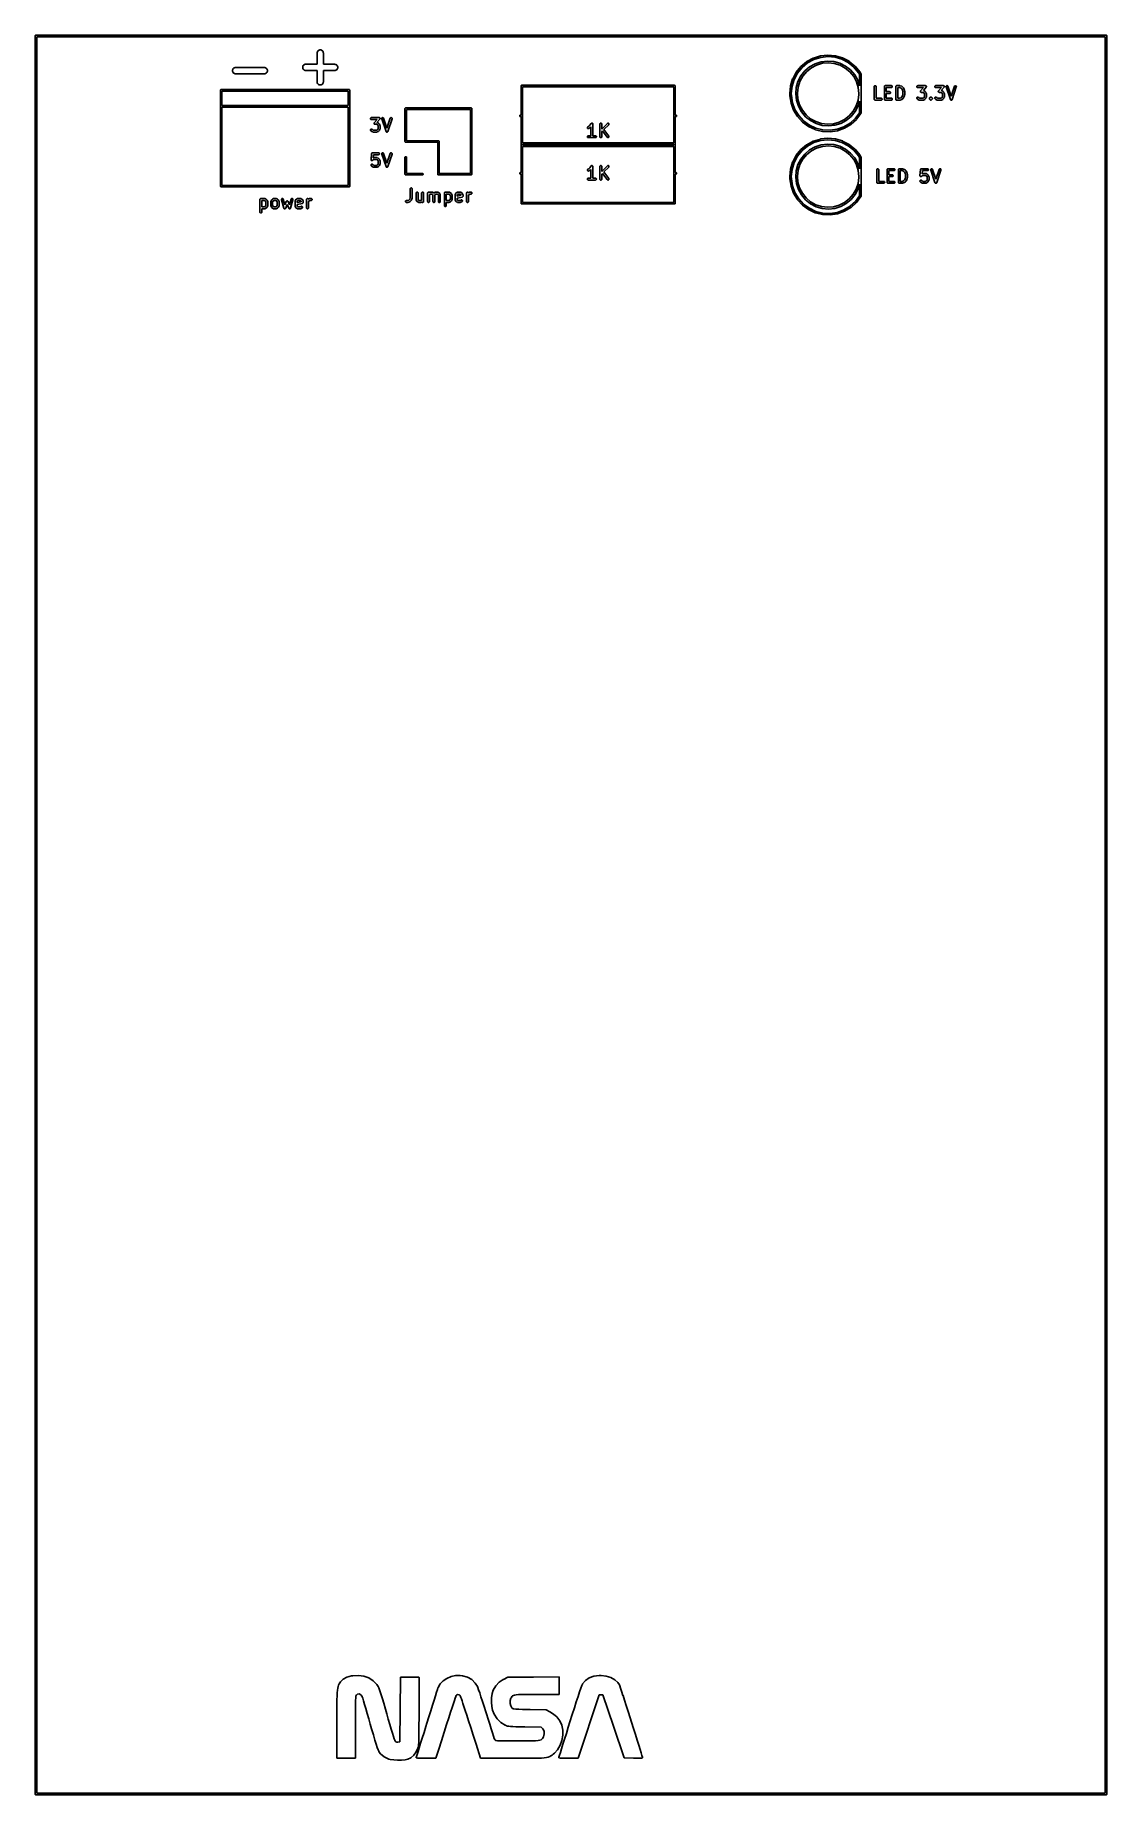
# Model space of a CAD drawing. Extents: x 42 to 128, y -152 to -13.
import ezdxf

# ---------------------------------------------------------------- set-up
doc = ezdxf.new("R2010")
doc.units = 0
doc.header["$MEASUREMENT"] = 0
doc.layers.add('BLACK', color=7, linetype='CONTINUOUS')

msp = doc.modelspace()

# ---------------------------------------------------------------- linework, layer by layer
at = {"layer": 'BLACK', "linetype": 'CONTINUOUS'}
for p, q in [((42.3577, -12.7), (42.3589, -12.6882)), ((42.358, -12.703), (42.3577, -12.7)), ((42.358, -152.397), (42.358, -12.703)), ((42.3589, -12.6882), (42.3623, -12.6769)), ((42.3623, -12.6769), (42.3679, -12.6665)), ((42.3679, -12.6665), (42.3754, -12.6574)), ((42.3754, -12.6574), (42.3845, -12.6499)), ((42.3845, -12.6499), (42.3949, -12.6443)), ((42.3949, -12.6443), (42.4062, -12.6409)), ((42.4062, -12.6409), (42.4151, -12.64)), ((42.4151, -12.64), (42.418, -12.6397)), ((42.4151, -12.64), (42.4151, -12.64)), ((42.418, -12.6397), (42.4209, -12.64)), ((42.4209, -12.64), (127.505, -12.64)), ((42.478, -12.76), (42.478, -152.34)), ((127.448, -12.76), (42.478, -12.76)), ((64.7795, -14.0054), (64.7942, -13.9589)), ((64.7942, -13.9589), (64.8177, -13.9162)), ((64.8177, -13.9162), (64.8491, -13.8788)), ((64.8491, -13.8788), (64.8871, -13.8482)), ((64.8871, -13.8482), (64.9303, -13.8256)), ((64.9303, -13.8256), (64.9772, -13.8119)), ((64.9772, -13.8119), (65.0257, -13.8074)), ((65.0257, -13.8074), (65.0743, -13.8125)), ((65.0743, -13.8125), (65.1209, -13.827)), ((65.1209, -13.827), (65.1638, -13.8502)), ((65.1638, -13.8502), (65.2014, -13.8813)), ((65.2014, -13.8813), (65.2322, -13.9191)), ((65.2322, -13.9191), (65.2551, -13.9622)), ((65.2551, -13.9622), (65.2692, -14.0089)), ((127.448, -152.34), (127.448, -12.76)), ((127.505, -12.64), (127.508, -12.6397)), ((127.508, -12.6397), (127.511, -12.64)), ((127.511, -12.64), (127.511, -12.64)), ((127.511, -12.64), (127.52, -12.6409)), ((127.52, -12.6409), (127.531, -12.6443)), ((127.531, -12.6443), (127.541, -12.6499)), ((127.541, -12.6499), (127.551, -12.6574)), ((127.551, -12.6574), (127.558, -12.6665)), ((127.558, -12.6665), (127.564, -12.6769)), ((127.564, -12.6769), (127.567, -12.6882)), ((127.567, -12.6882), (127.568, -12.7)), ((127.568, -12.7), (127.568, -12.7029)), ((127.568, -12.7029), (127.568, -152.397)), ((58.0482, -15.404), (58.0627, -15.3574)), ((58.0627, -15.3574), (58.0859, -15.3145)), ((58.0859, -15.3145), (58.117, -15.2769)), ((58.117, -15.2769), (58.1548, -15.2461)), ((58.1548, -15.2461), (58.1979, -15.2231)), ((58.1979, -15.2231), (58.2446, -15.209)), ((58.2446, -15.209), (58.2931, -15.2043)), ((58.2931, -15.2043), (60.5789, -15.2043)), ((60.5789, -15.2043), (60.5823, -15.2043)), ((60.5823, -15.2043), (60.6308, -15.2097)), ((60.6308, -15.2097), (60.6773, -15.2245)), ((60.6773, -15.2245), (60.7201, -15.248)), ((60.7201, -15.248), (60.7575, -15.2794)), ((60.7575, -15.2794), (60.788, -15.3174)), ((60.788, -15.3174), (60.8107, -15.3606)), ((60.8107, -15.3606), (60.8244, -15.4074)), ((63.6311, -15.1985), (63.6362, -15.15)), ((63.6356, -15.2471), (63.6311, -15.1985)), ((63.6493, -15.2939), (63.6356, -15.2471)), ((63.6362, -15.15), (63.6507, -15.1034)), ((63.672, -15.3372), (63.6493, -15.2939)), ((63.6507, -15.1034), (63.6739, -15.0605)), ((63.7025, -15.3752), (63.672, -15.3372)), ((63.6739, -15.0605), (63.705, -15.0229)), ((63.7399, -15.4066), (63.7025, -15.3752)), ((63.705, -15.0229), (63.7428, -14.9921)), ((63.7428, -14.9921), (63.7859, -14.9691)), ((63.7859, -14.9691), (63.8326, -14.955)), ((63.8326, -14.955), (63.8811, -14.9503)), ((63.8811, -14.9503), (64.774, -14.9503)), ((64.774, -14.0539), (64.7795, -14.0054)), ((64.774, -14.0574), (64.774, -14.0539)), ((64.774, -14.9503), (64.774, -14.0574)), ((65.2692, -14.0089), (65.274, -14.0574)), ((65.274, -14.0574), (65.274, -14.9503)), ((65.274, -14.9503), (66.1669, -14.9503)), ((66.1669, -14.9503), (66.1703, -14.9503)), ((66.1703, -14.9503), (66.2188, -14.9557)), ((66.2188, -14.9557), (66.2653, -14.9705)), ((66.2653, -14.9705), (66.3081, -14.994)), ((66.343, -15.3777), (66.3052, -15.4085)), ((66.3081, -14.994), (66.3455, -15.0254)), ((66.3741, -15.3401), (66.343, -15.3777)), ((66.3455, -15.0254), (66.376, -15.0634)), ((66.3973, -15.2972), (66.3741, -15.3401)), ((66.376, -15.0634), (66.3987, -15.1066)), ((66.4118, -15.2506), (66.3973, -15.2972)), ((66.3987, -15.1066), (66.4124, -15.1534)), ((66.4169, -15.202), (66.4118, -15.2506)), ((66.4124, -15.1534), (66.4169, -15.202)), ((102.873, -15.5798), (103.242, -15.1276)), ((103.331, -15.2079), (102.97, -15.6511)), ((103.242, -15.1269), (103.246, -15.1231)), ((103.242, -15.1276), (103.242, -15.1269)), ((103.246, -15.1231), (103.25, -15.1192)), ((103.25, -15.1192), (103.699, -14.7472)), ((103.771, -14.8434), (103.331, -15.2079)), ((103.554, -15.4798), (103.938, -15.1534)), ((103.699, -14.7472), (103.7, -14.7467)), ((103.7, -14.7467), (103.705, -14.7437)), ((104.074, -15.2303), (103.703, -15.5287)), ((103.705, -14.7437), (103.709, -14.7407)), ((103.709, -14.7407), (104.222, -14.463)), ((104.274, -14.5714), (103.771, -14.8434)), ((103.938, -15.1534), (104.377, -14.9078)), ((104.496, -15.0097), (104.074, -15.2303)), ((104.222, -14.463), (104.223, -14.4626)), ((104.223, -14.4626), (104.228, -14.4606)), ((104.228, -14.4606), (104.233, -14.4585)), ((104.233, -14.4585), (104.791, -14.2858)), ((104.82, -14.4022), (104.274, -14.5714)), ((104.377, -14.9078), (104.856, -14.7522)), ((104.953, -14.8752), (104.496, -15.0097)), ((104.791, -14.2856), (104.797, -14.2846)), ((104.791, -14.2858), (104.791, -14.2856)), ((104.797, -14.2846), (104.802, -14.2835)), ((104.802, -14.2835), (105.382, -14.2224)), ((105.389, -14.3424), (104.82, -14.4022)), ((104.856, -14.7522), (105.356, -14.6926)), ((105.427, -14.8321), (104.953, -14.8752)), ((105.356, -14.6926), (105.858, -14.7312)), ((105.382, -14.2224), (105.383, -14.2223)), ((105.383, -14.2223), (105.389, -14.2224)), ((105.389, -14.2224), (105.394, -14.2223)), ((105.959, -14.3941), (105.389, -14.3424)), ((105.394, -14.2223), (105.975, -14.2751)), ((105.901, -14.8818), (105.427, -14.8321)), ((105.858, -14.7312), (106.343, -14.8666)), ((106.356, -15.0227), (105.901, -14.8818)), ((106.507, -14.5554), (105.959, -14.3941)), ((105.975, -14.2751), (105.976, -14.2752)), ((105.976, -14.2752), (105.981, -14.2763)), ((105.981, -14.2763), (105.987, -14.2773)), ((105.987, -14.2773), (106.547, -14.442)), ((106.343, -14.8666), (106.792, -15.0936)), ((106.774, -15.2491), (106.356, -15.0227)), ((107.014, -14.8203), (106.507, -14.5554)), ((106.547, -14.442), (106.547, -14.4422)), ((106.547, -14.4422), (106.552, -14.4443)), ((106.552, -14.4443), (106.557, -14.4464)), ((106.557, -14.4464), (107.075, -14.7166)), ((107.141, -15.5527), (106.774, -15.2491)), ((106.792, -15.0936), (107.189, -15.4036)), ((107.459, -15.1785), (107.014, -14.8203)), ((107.075, -14.7166), (107.075, -14.717)), ((107.075, -14.717), (107.08, -14.7201)), ((107.08, -14.7201), (107.084, -14.7231)), ((107.084, -14.7231), (107.539, -15.0886)), ((107.828, -15.618), (107.459, -15.1785)), ((107.539, -15.0886), (107.54, -15.0892)), ((107.54, -15.0892), (107.544, -15.093)), ((107.544, -15.093), (107.548, -15.0968)), ((107.548, -15.0968), (107.923, -15.5438)), ((58.0431, -15.4525), (58.0482, -15.404)), ((58.0476, -15.5011), (58.0431, -15.4525)), ((58.0613, -15.5479), (58.0476, -15.5011)), ((58.084, -15.5912), (58.0613, -15.5479)), ((58.1145, -15.6292), (58.084, -15.5912)), ((58.1519, -15.6606), (58.1145, -15.6292)), ((58.1947, -15.6841), (58.1519, -15.6606)), ((58.2412, -15.6988), (58.1947, -15.6841)), ((58.2897, -15.7043), (58.2412, -15.6988)), ((58.2931, -15.7043), (58.2897, -15.7043)), ((60.5789, -15.7043), (58.2931, -15.7043)), ((60.6274, -15.6995), (60.5789, -15.7043)), ((60.6741, -15.6854), (60.6274, -15.6995)), ((60.7172, -15.6625), (60.6741, -15.6854)), ((60.755, -15.6317), (60.7172, -15.6625)), ((60.7861, -15.5941), (60.755, -15.6317)), ((60.8093, -15.5512), (60.7861, -15.5941)), ((60.8238, -15.5046), (60.8093, -15.5512)), ((60.8289, -15.456), (60.8238, -15.5046)), ((60.8244, -15.4074), (60.8289, -15.456)), ((63.7827, -15.4301), (63.7399, -15.4066)), ((63.8292, -15.4448), (63.7827, -15.4301)), ((63.8777, -15.4503), (63.8292, -15.4448)), ((63.8811, -15.4503), (63.8777, -15.4503)), ((64.774, -15.4503), (63.8811, -15.4503)), ((64.774, -16.3431), (64.774, -15.4503)), ((64.7788, -16.3917), (64.774, -16.3431)), ((64.7929, -16.4384), (64.7788, -16.3917)), ((64.8158, -16.4815), (64.7929, -16.4384)), ((64.8466, -16.5193), (64.8158, -16.4815)), ((64.8842, -16.5504), (64.8466, -16.5193)), ((64.9271, -16.5736), (64.8842, -16.5504)), ((64.9737, -16.588), (64.9271, -16.5736)), ((65.0223, -16.5931), (64.9737, -16.588)), ((65.0708, -16.5887), (65.0223, -16.5931)), ((65.1177, -16.5749), (65.0708, -16.5887)), ((65.1609, -16.5523), (65.1177, -16.5749)), ((65.1989, -16.5218), (65.1609, -16.5523)), ((65.2303, -16.4844), (65.1989, -16.5218)), ((65.2538, -16.4416), (65.2303, -16.4844)), ((65.2685, -16.3951), (65.2538, -16.4416)), ((65.274, -16.3466), (65.2685, -16.3951)), ((66.1669, -15.4503), (65.274, -15.4503)), ((65.274, -15.4503), (65.274, -16.3431)), ((65.274, -16.3431), (65.274, -16.3466)), ((66.2154, -15.4455), (66.1669, -15.4503)), ((66.2621, -15.4314), (66.2154, -15.4455)), ((66.3052, -15.4085), (66.2621, -15.4314)), ((80.9917, -16.68), (80.9929, -16.6682)), ((80.992, -16.6829), (80.9917, -16.68)), ((80.992, -18.99), (80.992, -16.6829)), ((80.9929, -16.6682), (80.9963, -16.6569)), ((80.9963, -16.6569), (81.0019, -16.6465)), ((81.0019, -16.6465), (81.0094, -16.6374)), ((81.0094, -16.6374), (81.0185, -16.6299)), ((81.0185, -16.6299), (81.0289, -16.6243)), ((81.0289, -16.6243), (81.0402, -16.6209)), ((81.0402, -16.6209), (81.0491, -16.62)), ((81.0491, -16.62), (81.052, -16.6197)), ((81.052, -16.6197), (81.0549, -16.62)), ((81.0549, -16.62), (93.1891, -16.62)), ((81.112, -16.74), (81.112, -19.0471)), ((93.132, -16.74), (81.112, -16.74)), ((93.132, -19.047), (93.132, -16.74)), ((93.1891, -16.62), (93.192, -16.6197)), ((93.192, -16.6197), (93.1949, -16.62)), ((93.1949, -16.62), (93.2038, -16.6209)), ((93.2038, -16.6209), (93.2151, -16.6243)), ((93.2151, -16.6243), (93.2255, -16.6299)), ((93.2255, -16.6299), (93.2346, -16.6374)), ((93.2346, -16.6374), (93.2421, -16.6465)), ((93.2421, -16.6465), (93.2477, -16.6569)), ((93.2477, -16.6569), (93.2511, -16.6682)), ((93.2511, -16.6682), (93.2523, -16.68)), ((93.2523, -16.68), (93.252, -16.6829)), ((93.252, -16.6829), (93.252, -18.99)), ((102.36, -17.2666), (102.417, -16.6858)), ((102.417, -16.685), (102.418, -16.6797)), ((102.417, -16.6858), (102.417, -16.685)), ((102.418, -16.6797), (102.419, -16.6744)), ((102.419, -16.6744), (102.588, -16.1157)), ((102.536, -16.7034), (102.48, -17.2743)), ((102.701, -16.156), (102.536, -16.7034)), ((102.588, -16.1149), (102.59, -16.1099)), ((102.588, -16.1157), (102.588, -16.1149)), ((102.59, -16.1099), (102.592, -16.1049)), ((102.592, -16.1049), (102.866, -15.5896)), ((102.97, -15.6511), (102.701, -16.156)), ((102.866, -15.5896), (102.867, -15.5888)), ((102.867, -15.5888), (102.87, -15.5844)), ((102.87, -15.5844), (102.873, -15.5798)), ((102.872, -16.8063), (103.011, -16.3222)), ((103.023, -16.7647), (102.97, -17.2379)), ((103.011, -16.3222), (103.241, -15.8744)), ((103.167, -16.3108), (103.023, -16.7647)), ((103.397, -15.8935), (103.167, -16.3108)), ((103.241, -15.8744), (103.554, -15.4798)), ((103.703, -15.5287), (103.397, -15.8935)), ((107.442, -15.9217), (107.141, -15.5527)), ((107.189, -15.4036), (107.518, -15.7848)), ((107.666, -16.3422), (107.442, -15.9217)), ((107.518, -15.7848), (107.767, -16.2226)), ((107.804, -16.7981), (107.666, -16.3422)), ((107.767, -16.2226), (107.91, -16.6527)), ((107.91, -15.7448), (107.828, -15.618)), ((107.91, -16.6527), (107.91, -15.7448)), ((107.923, -15.5438), (107.923, -15.5444)), ((107.923, -15.5444), (107.925, -15.5473)), ((107.925, -15.5473), (107.927, -15.5499)), ((107.927, -15.5499), (108.018, -15.691)), ((108.018, -15.691), (108.02, -15.6935)), ((108.02, -15.6935), (108.026, -15.7039)), ((108.026, -15.7039), (108.029, -15.7152)), ((108.029, -15.7152), (108.03, -15.7241)), ((108.03, -15.7241), (108.03, -18.8199)), ((109.074, -16.7233), (109.076, -16.7088)), ((109.074, -16.7244), (109.074, -16.7233)), ((109.074, -17.7244), (109.074, -16.7244)), ((109.076, -16.7088), (109.08, -16.6948)), ((109.08, -16.6948), (109.087, -16.682)), ((109.087, -16.682), (109.096, -16.6708)), ((109.096, -16.6708), (109.108, -16.6616)), ((109.108, -16.6616), (109.121, -16.6548)), ((109.121, -16.6548), (109.135, -16.6507)), ((109.135, -16.6507), (109.149, -16.6494)), ((109.149, -16.6494), (109.164, -16.6509)), ((109.164, -16.6509), (109.178, -16.6552)), ((109.178, -16.6552), (109.191, -16.6622)), ((109.191, -16.6622), (109.202, -16.6715)), ((109.202, -16.6715), (109.211, -16.6829)), ((109.211, -16.6829), (109.218, -16.6958)), ((109.218, -16.6958), (109.223, -16.7098)), ((109.223, -16.7098), (109.224, -16.7244)), ((109.224, -16.7244), (109.224, -17.6494)), ((109.883, -16.7233), (109.884, -16.7163)), ((109.883, -16.7238), (109.883, -16.7233)), ((109.883, -16.7239), (109.883, -16.7238)), ((109.883, -16.7244), (109.883, -16.7239)), ((109.883, -16.7239), (109.883, -16.7239)), ((109.883, -17.7244), (109.883, -16.7244)), ((109.884, -16.7163), (109.885, -16.7093)), ((109.885, -16.7088), (109.887, -16.7021)), ((109.885, -16.709), (109.885, -16.7088)), ((109.885, -16.7093), (109.885, -16.709)), ((109.887, -16.7021), (109.889, -16.6953)), ((109.889, -16.6951), (109.89, -16.6948)), ((109.889, -16.6953), (109.889, -16.6951)), ((109.89, -16.6948), (109.893, -16.6886)), ((109.893, -16.6886), (109.896, -16.6824)), ((109.896, -16.6822), (109.897, -16.682)), ((109.896, -16.6824), (109.896, -16.6822)), ((109.897, -16.682), (109.901, -16.6766)), ((109.901, -16.6766), (109.906, -16.6712)), ((109.906, -16.6708), (109.911, -16.6664)), ((109.906, -16.671), (109.906, -16.6708)), ((109.906, -16.6712), (109.906, -16.671)), ((109.911, -16.6664), (109.917, -16.6619)), ((109.917, -16.6616), (109.924, -16.6584)), ((109.917, -16.6618), (109.917, -16.6616)), ((109.917, -16.6619), (109.917, -16.6618)), ((109.924, -16.6584), (109.93, -16.655)), ((109.93, -16.6548), (109.937, -16.6528)), ((109.93, -16.655), (109.93, -16.6548)), ((109.93, -16.655), (109.93, -16.655)), ((109.937, -16.6528), (109.944, -16.6508)), ((109.944, -16.6507), (109.951, -16.6501)), ((109.944, -16.6508), (109.944, -16.6507)), ((109.944, -16.6508), (109.944, -16.6508)), ((109.951, -16.6501), (109.958, -16.6494)), ((109.958, -16.6494), (110.435, -16.6494)), ((110.435, -16.6494), (110.436, -16.6494)), ((110.436, -16.6494), (110.45, -16.651)), ((110.45, -16.651), (110.464, -16.6554)), ((110.464, -16.6554), (110.477, -16.6625)), ((110.488, -16.7776), (110.476, -16.7868)), ((110.477, -16.6625), (110.488, -16.6719)), ((110.488, -16.6719), (110.497, -16.6833)), ((110.497, -16.7663), (110.488, -16.7776)), ((110.497, -16.6833), (110.504, -16.6963)), ((110.504, -16.7534), (110.497, -16.7663)), ((110.504, -16.6963), (110.508, -16.7103)), ((110.508, -16.7395), (110.504, -16.7534)), ((110.508, -16.7103), (110.51, -16.7249)), ((110.51, -16.7249), (110.508, -16.7395)), ((110.788, -16.7233), (110.789, -16.7163)), ((110.788, -16.7238), (110.788, -16.7233)), ((110.788, -16.7239), (110.788, -16.7238)), ((110.788, -16.7244), (110.788, -16.7239)), ((110.788, -16.7239), (110.788, -16.7239)), ((110.788, -17.7244), (110.788, -16.7244)), ((110.789, -16.7163), (110.79, -16.7093)), ((110.79, -16.7088), (110.792, -16.7021)), ((110.79, -16.709), (110.79, -16.7088)), ((110.79, -16.7093), (110.79, -16.709)), ((110.792, -16.7021), (110.794, -16.6953)), ((110.794, -16.6948), (110.798, -16.6886)), ((110.794, -16.6951), (110.794, -16.6948)), ((110.794, -16.6953), (110.794, -16.6951)), ((110.798, -16.6886), (110.801, -16.6824)), ((110.801, -16.682), (110.806, -16.6766)), ((110.801, -16.6822), (110.801, -16.682)), ((110.801, -16.6824), (110.801, -16.6822)), ((110.806, -16.6766), (110.81, -16.6712)), ((110.81, -16.6712), (110.811, -16.671)), ((110.811, -16.6708), (110.816, -16.6664)), ((110.811, -16.671), (110.811, -16.6708)), ((110.816, -16.6664), (110.822, -16.6619)), ((110.822, -16.6616), (110.828, -16.6584)), ((110.822, -16.6618), (110.822, -16.6616)), ((110.822, -16.6619), (110.822, -16.6618)), ((110.828, -16.6584), (110.835, -16.655)), ((110.835, -16.6548), (110.842, -16.6528)), ((110.835, -16.655), (110.835, -16.6548)), ((110.835, -16.655), (110.835, -16.655)), ((110.842, -16.6528), (110.849, -16.6508)), ((110.849, -16.6507), (110.856, -16.6501)), ((110.849, -16.6508), (110.849, -16.6507)), ((110.849, -16.6508), (110.849, -16.6508)), ((110.856, -16.6501), (110.863, -16.6494)), ((110.863, -16.6494), (111.101, -16.6494)), ((111.101, -16.6494), (111.102, -16.6494)), ((111.102, -16.6494), (111.107, -16.6499)), ((111.107, -16.6499), (111.111, -16.65)), ((111.111, -16.65), (111.114, -16.6507)), ((111.114, -16.6507), (111.117, -16.651)), ((111.117, -16.651), (111.121, -16.6523)), ((111.121, -16.6523), (111.125, -16.6532)), ((111.125, -16.6532), (111.268, -16.7008)), ((111.268, -16.7008), (111.269, -16.7012)), ((111.269, -16.7012), (111.271, -16.7021)), ((111.271, -16.7021), (111.273, -16.7028)), ((111.273, -16.7028), (111.278, -16.7052)), ((111.278, -16.7052), (111.282, -16.7073)), ((111.282, -16.7073), (111.284, -16.7086)), ((111.284, -16.7086), (111.286, -16.7097)), ((111.286, -16.7097), (111.29, -16.7129)), ((111.29, -16.7129), (111.294, -16.7159)), ((111.294, -16.7159), (111.296, -16.7176)), ((111.296, -16.7176), (111.297, -16.719)), ((111.297, -16.719), (111.392, -16.8142)), ((112.455, -16.7239), (112.456, -16.7093)), ((112.456, -16.7384), (112.455, -16.7239)), ((112.456, -16.7093), (112.461, -16.6953)), ((112.46, -16.7525), (112.456, -16.7384)), ((112.467, -16.7654), (112.46, -16.7525)), ((112.461, -16.6953), (112.468, -16.6824)), ((112.476, -16.7769), (112.467, -16.7654)), ((112.468, -16.6824), (112.477, -16.6712)), ((112.488, -16.7863), (112.476, -16.7769)), ((112.477, -16.6712), (112.488, -16.6619)), ((112.488, -16.6619), (112.501, -16.655)), ((112.501, -16.655), (112.515, -16.6508)), ((112.515, -16.6508), (112.53, -16.6494)), ((112.53, -16.6494), (113.149, -16.6494)), ((113.205, -16.7738), (112.979, -17.0331)), ((113.149, -16.6494), (113.15, -16.6494)), ((113.15, -16.6494), (113.155, -16.6499)), ((113.155, -16.6499), (113.159, -16.6501)), ((113.159, -16.6501), (113.162, -16.6507)), ((113.162, -16.6507), (113.165, -16.651)), ((113.165, -16.651), (113.169, -16.6524)), ((113.169, -16.6524), (113.174, -16.6535)), ((113.174, -16.6535), (113.176, -16.6547)), ((113.176, -16.6547), (113.178, -16.6554)), ((113.178, -16.6554), (113.183, -16.6577)), ((113.183, -16.6577), (113.187, -16.6597)), ((113.187, -16.6597), (113.189, -16.6612)), ((113.189, -16.6612), (113.191, -16.6625)), ((113.191, -16.6625), (113.195, -16.6655)), ((113.195, -16.6655), (113.199, -16.6683)), ((113.199, -16.6683), (113.201, -16.6702)), ((113.201, -16.6702), (113.203, -16.6719)), ((113.203, -16.6719), (113.205, -16.6756)), ((113.205, -16.6756), (113.209, -16.679)), ((113.208, -16.7699), (113.205, -16.7738)), ((113.211, -16.7663), (113.208, -16.7699)), ((113.209, -16.679), (113.21, -16.6813)), ((113.21, -16.6813), (113.212, -16.6833)), ((113.212, -16.764), (113.211, -16.7663)), ((113.212, -16.6833), (113.214, -16.6875)), ((113.214, -16.7619), (113.212, -16.764)), ((113.214, -16.6875), (113.216, -16.6915)), ((113.216, -16.7576), (113.214, -16.7619)), ((113.216, -16.6915), (113.217, -16.694)), ((113.218, -16.7534), (113.216, -16.7576)), ((113.217, -16.694), (113.218, -16.6963)), ((113.218, -16.6963), (113.22, -16.7008)), ((113.219, -16.7509), (113.218, -16.7534)), ((113.22, -16.7485), (113.219, -16.7509)), ((113.22, -16.7008), (113.221, -16.7052)), ((113.221, -16.7439), (113.22, -16.7485)), ((113.221, -16.7052), (113.222, -16.7078)), ((113.222, -16.7395), (113.221, -16.7439)), ((113.222, -16.7078), (113.223, -16.7103)), ((113.223, -16.7368), (113.222, -16.7395)), ((113.223, -16.7103), (113.223, -16.715)), ((113.223, -16.715), (113.224, -16.7197)), ((113.224, -16.7249), (113.223, -16.7296)), ((113.223, -16.7296), (113.223, -16.7343)), ((113.223, -16.7343), (113.223, -16.7368)), ((113.224, -16.7197), (113.224, -16.7223)), ((113.224, -16.7223), (113.224, -16.7249)), ((113.883, -16.7239), (113.885, -16.7093)), ((113.885, -16.7384), (113.883, -16.7239)), ((113.885, -16.7093), (113.889, -16.6953)), ((113.889, -16.7525), (113.885, -16.7384)), ((113.889, -16.6953), (113.896, -16.6824)), ((113.896, -16.7654), (113.889, -16.7525)), ((113.896, -16.6824), (113.906, -16.6712)), ((113.905, -16.7769), (113.896, -16.7654)), ((113.916, -16.7863), (113.905, -16.7769)), ((113.906, -16.6712), (113.917, -16.6619)), ((113.917, -16.6619), (113.93, -16.655)), ((113.93, -16.655), (113.944, -16.6508)), ((113.944, -16.6508), (113.958, -16.6494)), ((113.958, -16.6494), (114.578, -16.6494)), ((114.634, -16.7738), (114.407, -17.0331)), ((114.578, -16.6494), (114.579, -16.6494)), ((114.579, -16.6494), (114.583, -16.6499)), ((114.583, -16.6499), (114.588, -16.6501)), ((114.588, -16.6501), (114.591, -16.6507)), ((114.591, -16.6507), (114.593, -16.651)), ((114.593, -16.651), (114.598, -16.6524)), ((114.598, -16.6524), (114.602, -16.6535)), ((114.602, -16.6535), (114.605, -16.6547)), ((114.605, -16.6547), (114.607, -16.6554)), ((114.607, -16.6554), (114.611, -16.6577)), ((114.611, -16.6577), (114.615, -16.6597)), ((114.615, -16.6597), (114.618, -16.6612)), ((114.618, -16.6612), (114.62, -16.6625)), ((114.62, -16.6625), (114.623, -16.6655)), ((114.623, -16.6655), (114.627, -16.6683)), ((114.627, -16.6683), (114.629, -16.6702)), ((114.629, -16.6702), (114.631, -16.6719)), ((114.631, -16.6719), (114.634, -16.6756)), ((114.634, -16.6756), (114.637, -16.679)), ((114.637, -16.7699), (114.634, -16.7738)), ((114.637, -16.679), (114.639, -16.6813)), ((114.64, -16.7663), (114.637, -16.7699)), ((114.639, -16.6813), (114.64, -16.6833)), ((114.64, -16.6833), (114.642, -16.6875)), ((114.641, -16.764), (114.64, -16.7663)), ((114.642, -16.7619), (114.641, -16.764)), ((114.642, -16.6875), (114.645, -16.6915)), ((114.644, -16.7576), (114.642, -16.7619)), ((114.647, -16.7534), (114.644, -16.7576)), ((114.645, -16.6915), (114.646, -16.694)), ((114.646, -16.694), (114.647, -16.6963)), ((114.647, -16.6963), (114.648, -16.7008)), ((114.649, -16.7485), (114.647, -16.7509)), ((114.647, -16.7509), (114.647, -16.7534)), ((114.648, -16.7008), (114.65, -16.7052)), ((114.65, -16.7439), (114.649, -16.7485)), ((114.65, -16.7052), (114.65, -16.7078)), ((114.65, -16.7078), (114.651, -16.7103)), ((114.651, -16.7395), (114.65, -16.7439)), ((114.651, -16.7103), (114.652, -16.715)), ((114.652, -16.7343), (114.651, -16.7368)), ((114.651, -16.7368), (114.651, -16.7395)), ((114.652, -16.715), (114.652, -16.7197)), ((114.652, -16.7197), (114.652, -16.7223)), ((114.652, -16.7223), (114.653, -16.7249)), ((114.653, -16.7249), (114.652, -16.7296)), ((114.652, -16.7296), (114.652, -16.7343)), ((114.788, -16.7181), (114.791, -16.7038)), ((114.789, -16.7328), (114.788, -16.7181)), ((114.792, -16.7471), (114.789, -16.7328)), ((114.791, -16.7038), (114.797, -16.6901)), ((114.792, -16.7481), (114.792, -16.7471)), ((115.125, -17.7481), (114.792, -16.7481)), ((114.797, -16.6901), (114.804, -16.6778)), ((114.804, -16.6778), (114.815, -16.6673)), ((114.815, -16.6673), (114.827, -16.6589)), ((114.827, -16.6589), (114.84, -16.6531)), ((114.84, -16.6531), (114.854, -16.6499)), ((114.854, -16.6499), (114.869, -16.6496)), ((114.869, -16.6496), (114.883, -16.6521)), ((114.883, -16.6521), (114.897, -16.6574)), ((114.897, -16.6574), (114.909, -16.6653)), ((114.909, -16.6653), (114.92, -16.6753)), ((114.92, -16.6753), (114.928, -16.6873)), ((114.928, -16.6873), (114.934, -16.7007)), ((114.934, -16.7007), (115.197, -17.4872)), ((115.197, -17.4872), (115.459, -16.7007)), ((115.601, -16.7481), (115.268, -17.7481)), ((115.459, -16.6997), (115.465, -16.6864)), ((115.459, -16.7007), (115.459, -16.6997)), ((115.465, -16.6864), (115.474, -16.6746)), ((115.474, -16.6746), (115.485, -16.6646)), ((115.485, -16.6646), (115.497, -16.657)), ((115.497, -16.657), (115.511, -16.6519)), ((115.511, -16.6519), (115.525, -16.6495)), ((115.525, -16.6495), (115.54, -16.65)), ((115.54, -16.65), (115.554, -16.6534)), ((115.554, -16.6534), (115.567, -16.6595)), ((115.567, -16.6595), (115.579, -16.668)), ((115.579, -16.668), (115.589, -16.6787)), ((115.589, -16.6787), (115.597, -16.6911)), ((115.597, -16.6911), (115.602, -16.7048)), ((115.604, -16.7338), (115.601, -16.7481)), ((115.602, -16.7048), (115.605, -16.7192)), ((115.605, -16.7192), (115.604, -16.7338)), ((57.0897, -17.018), (57.0909, -17.0062)), ((57.09, -17.0209), (57.0897, -17.018)), ((57.09, -18.2851), (57.09, -17.0209)), ((57.0909, -17.0062), (57.0943, -16.9949)), ((57.0943, -16.9949), (57.0999, -16.9845)), ((57.0999, -16.9845), (57.1074, -16.9754)), ((57.1074, -16.9754), (57.1165, -16.9679)), ((57.1165, -16.9679), (57.1269, -16.9623)), ((57.1269, -16.9623), (57.1382, -16.9589)), ((57.1382, -16.9589), (57.1471, -16.958)), ((57.1471, -16.958), (57.15, -16.9577)), ((57.15, -16.9577), (57.1529, -16.958)), ((57.1529, -16.958), (67.3071, -16.958)), ((57.21, -17.078), (57.21, -18.228)), ((67.25, -17.078), (57.21, -17.078)), ((67.25, -18.228), (67.25, -17.078)), ((67.3071, -16.958), (67.31, -16.9577)), ((67.31, -16.9577), (67.3129, -16.958)), ((67.3129, -16.958), (67.3218, -16.9589)), ((67.3218, -16.9589), (67.3331, -16.9623)), ((67.3331, -16.9623), (67.3435, -16.9679)), ((67.3435, -16.9679), (67.3526, -16.9754)), ((67.3526, -16.9754), (67.3601, -16.9845)), ((67.3601, -16.9845), (67.3657, -16.9949)), ((67.3657, -16.9949), (67.3691, -17.0062)), ((67.3691, -17.0062), (67.3703, -17.018)), ((67.3703, -17.018), (67.37, -17.0209)), ((67.37, -17.0209), (67.37, -18.2851)), ((102.36, -17.2691), (102.36, -17.2666)), ((102.36, -17.2724), (102.36, -17.2691)), ((102.36, -17.2733), (102.36, -17.2724)), ((102.365, -17.4454), (102.36, -17.2733)), ((102.365, -17.4487), (102.365, -17.4454)), ((102.366, -17.4521), (102.365, -17.4487)), ((102.366, -17.4529), (102.366, -17.4521)), ((102.456, -18.0295), (102.366, -17.4529)), ((102.457, -18.0347), (102.456, -18.0295)), ((102.458, -18.04), (102.457, -18.0347)), ((102.459, -18.0408), (102.458, -18.04)), ((102.659, -18.5888), (102.459, -18.0408)), ((102.48, -17.2743), (102.485, -17.4381)), ((102.485, -17.4381), (102.573, -18.0051)), ((102.573, -18.0051), (102.77, -18.5421)), ((102.83, -17.308), (102.872, -16.8063)), ((102.886, -17.8084), (102.83, -17.308)), ((103.039, -18.2884), (102.886, -17.8084)), ((102.97, -17.2379), (103.01, -17.7125)), ((103.01, -17.7125), (103.141, -18.1702)), ((103.141, -18.1702), (103.359, -18.5938)), ((107.639, -18.2644), (107.789, -17.8126)), ((107.789, -17.8126), (107.849, -17.3401)), ((107.91, -17.8754), (107.795, -18.2552)), ((107.85, -17.272), (107.804, -16.7981)), ((107.849, -17.3401), (107.85, -17.272)), ((107.91, -18.7969), (107.91, -17.8754)), ((109.075, -17.7314), (109.074, -17.7244)), ((109.075, -17.7384), (109.075, -17.7314)), ((109.075, -17.7387), (109.075, -17.7384)), ((109.075, -17.7389), (109.075, -17.7387)), ((109.077, -17.7457), (109.075, -17.7389)), ((109.079, -17.7525), (109.077, -17.7457)), ((109.08, -17.7527), (109.079, -17.7525)), ((109.08, -17.753), (109.08, -17.7527)), ((109.083, -17.7592), (109.08, -17.753)), ((109.086, -17.7654), (109.083, -17.7592)), ((109.086, -17.7657), (109.086, -17.7654)), ((109.086, -17.7659), (109.086, -17.7657)), ((109.091, -17.7714), (109.086, -17.7659)), ((109.095, -17.7769), (109.091, -17.7714)), ((109.096, -17.777), (109.095, -17.7769)), ((109.096, -17.7772), (109.096, -17.777)), ((109.101, -17.7817), (109.096, -17.7772)), ((109.107, -17.7863), (109.101, -17.7817)), ((109.107, -17.7864), (109.107, -17.7863)), ((109.107, -17.7866), (109.107, -17.7864)), ((109.113, -17.7899), (109.107, -17.7866)), ((109.119, -17.7933), (109.113, -17.7899)), ((109.12, -17.7934), (109.119, -17.7933)), ((109.12, -17.7935), (109.12, -17.7934)), ((109.127, -17.7956), (109.12, -17.7935)), ((109.133, -17.7977), (109.127, -17.7956)), ((109.134, -17.7978), (109.133, -17.7977)), ((109.141, -17.7986), (109.134, -17.7978)), ((109.134, -17.7978), (109.134, -17.7978)), ((109.148, -17.7994), (109.141, -17.7986)), ((109.149, -17.7994), (109.148, -17.7994)), ((109.148, -17.7994), (109.148, -17.7994)), ((109.148, -17.7994), (109.148, -17.7994)), ((109.148, -17.7994), (109.148, -17.7994)), ((109.625, -17.7994), (109.149, -17.7994)), ((109.224, -17.6494), (109.625, -17.6494)), ((109.625, -17.6494), (109.626, -17.6494)), ((109.64, -17.798), (109.625, -17.7994)), ((109.626, -17.6494), (109.641, -17.651)), ((109.654, -17.7937), (109.64, -17.798)), ((109.641, -17.651), (109.655, -17.6554)), ((109.667, -17.7868), (109.654, -17.7937)), ((109.655, -17.6554), (109.668, -17.6625)), ((109.678, -17.7776), (109.667, -17.7868)), ((109.668, -17.6625), (109.679, -17.6719)), ((109.687, -17.7663), (109.678, -17.7776)), ((109.679, -17.6719), (109.688, -17.6833)), ((109.694, -17.7534), (109.687, -17.7663)), ((109.688, -17.6833), (109.695, -17.6963)), ((109.699, -17.7395), (109.694, -17.7534)), ((109.695, -17.6963), (109.699, -17.7103)), ((109.699, -17.7103), (109.7, -17.7249)), ((109.7, -17.7249), (109.699, -17.7395)), ((109.884, -17.7314), (109.883, -17.7244)), ((109.885, -17.7384), (109.884, -17.7314)), ((109.885, -17.7387), (109.885, -17.7384)), ((109.885, -17.7389), (109.885, -17.7387)), ((109.887, -17.7457), (109.885, -17.7389)), ((109.889, -17.7525), (109.887, -17.7457)), ((109.889, -17.7527), (109.889, -17.7525)), ((109.889, -17.753), (109.889, -17.7527)), ((109.892, -17.7592), (109.889, -17.753)), ((109.896, -17.7654), (109.892, -17.7592)), ((109.896, -17.7657), (109.896, -17.7654)), ((109.896, -17.7659), (109.896, -17.7657)), ((109.9, -17.7714), (109.896, -17.7659)), ((109.905, -17.7769), (109.9, -17.7714)), ((109.905, -17.777), (109.905, -17.7769)), ((109.905, -17.7772), (109.905, -17.777)), ((109.911, -17.7817), (109.905, -17.7772)), ((109.916, -17.7863), (109.911, -17.7817)), ((109.916, -17.7864), (109.916, -17.7863)), ((109.917, -17.7866), (109.916, -17.7864)), ((109.923, -17.7899), (109.917, -17.7866)), ((109.929, -17.7933), (109.923, -17.7899)), ((109.929, -17.7934), (109.929, -17.7933)), ((109.929, -17.7935), (109.929, -17.7934)), ((109.936, -17.7956), (109.929, -17.7935)), ((109.943, -17.7977), (109.936, -17.7956)), ((109.943, -17.7978), (109.943, -17.7977)), ((109.95, -17.7986), (109.943, -17.7978)), ((109.943, -17.7978), (109.943, -17.7978)), ((109.957, -17.7994), (109.95, -17.7986)), ((109.958, -17.7994), (109.957, -17.7994)), ((110.435, -17.7994), (109.958, -17.7994)), ((109.958, -17.7994), (109.958, -17.7994)), ((109.958, -17.7994), (109.958, -17.7994)), ((109.958, -17.7994), (109.958, -17.7994)), ((110.435, -16.7994), (110.033, -16.7994)), ((110.033, -16.7994), (110.033, -17.1256)), ((110.033, -17.1256), (110.292, -17.1256)), ((110.292, -17.2756), (110.033, -17.2756)), ((110.033, -17.2756), (110.033, -17.6494)), ((110.033, -17.6494), (110.435, -17.6494)), ((110.292, -17.1256), (110.293, -17.1256)), ((110.306, -17.2741), (110.292, -17.2756)), ((110.293, -17.1256), (110.307, -17.1272)), ((110.32, -17.2699), (110.306, -17.2741)), ((110.307, -17.1272), (110.321, -17.1316)), ((110.333, -17.263), (110.32, -17.2699)), ((110.321, -17.1316), (110.334, -17.1387)), ((110.345, -17.2538), (110.333, -17.263)), ((110.334, -17.1387), (110.345, -17.1481)), ((110.345, -17.1481), (110.355, -17.1595)), ((110.354, -17.2425), (110.345, -17.2538)), ((110.361, -17.2296), (110.354, -17.2425)), ((110.355, -17.1595), (110.361, -17.1725)), ((110.361, -17.1725), (110.365, -17.1865)), ((110.365, -17.2157), (110.361, -17.2296)), ((110.365, -17.1865), (110.367, -17.2011)), ((110.367, -17.2011), (110.365, -17.2157)), ((110.449, -16.798), (110.435, -16.7994)), ((110.435, -17.6494), (110.436, -17.6494)), ((110.449, -17.798), (110.435, -17.7994)), ((110.436, -17.6494), (110.45, -17.651)), ((110.463, -16.7937), (110.449, -16.798)), ((110.463, -17.7937), (110.449, -17.798)), ((110.45, -17.651), (110.464, -17.6554)), ((110.476, -16.7868), (110.463, -16.7937)), ((110.476, -17.7868), (110.463, -17.7937)), ((110.464, -17.6554), (110.477, -17.6625)), ((110.488, -17.7776), (110.476, -17.7868)), ((110.477, -17.6625), (110.488, -17.6719)), ((110.488, -17.6719), (110.497, -17.6833)), ((110.497, -17.7663), (110.488, -17.7776)), ((110.497, -17.6833), (110.504, -17.6963)), ((110.504, -17.7534), (110.497, -17.7663)), ((110.504, -17.6963), (110.508, -17.7103)), ((110.508, -17.7395), (110.504, -17.7534)), ((110.508, -17.7103), (110.51, -17.7249)), ((110.51, -17.7249), (110.508, -17.7395)), ((110.789, -17.7314), (110.788, -17.7244)), ((110.79, -17.7384), (110.789, -17.7314)), ((110.79, -17.7387), (110.79, -17.7384)), ((110.79, -17.7389), (110.79, -17.7387)), ((110.792, -17.7457), (110.79, -17.7389)), ((110.794, -17.7525), (110.792, -17.7457)), ((110.794, -17.7527), (110.794, -17.7525)), ((110.794, -17.753), (110.794, -17.7527)), ((110.797, -17.7592), (110.794, -17.753)), ((110.8, -17.7654), (110.797, -17.7592)), ((110.801, -17.7657), (110.8, -17.7654)), ((110.801, -17.7659), (110.801, -17.7657)), ((110.805, -17.7714), (110.801, -17.7659)), ((110.81, -17.7769), (110.805, -17.7714)), ((110.81, -17.777), (110.81, -17.7769)), ((110.81, -17.7772), (110.81, -17.777)), ((110.815, -17.7817), (110.81, -17.7772)), ((110.821, -17.7863), (110.815, -17.7817)), ((110.821, -17.7864), (110.821, -17.7863)), ((110.821, -17.7866), (110.821, -17.7864)), ((110.827, -17.7899), (110.821, -17.7866)), ((110.834, -17.7933), (110.827, -17.7899)), ((110.834, -17.7934), (110.834, -17.7933)), ((110.834, -17.7935), (110.834, -17.7934)), ((110.841, -17.7956), (110.834, -17.7935)), ((110.848, -17.7977), (110.841, -17.7956)), ((110.848, -17.7978), (110.848, -17.7977)), ((110.855, -17.7986), (110.848, -17.7978)), ((110.848, -17.7978), (110.848, -17.7978)), ((110.862, -17.7994), (110.855, -17.7986)), ((110.863, -17.7994), (110.862, -17.7994)), ((111.101, -17.7994), (110.863, -17.7994)), ((110.863, -17.7994), (110.863, -17.7994)), ((110.863, -17.7994), (110.863, -17.7994)), ((110.863, -17.7994), (110.863, -17.7994)), ((110.938, -16.7994), (110.938, -17.6494)), ((111.089, -16.7994), (110.938, -16.7994)), ((110.938, -17.6494), (111.089, -17.6494)), ((111.204, -16.8376), (111.089, -16.7994)), ((111.089, -17.6494), (111.204, -17.6112)), ((111.106, -17.799), (111.101, -17.7994)), ((111.11, -17.7989), (111.106, -17.799)), ((111.113, -17.7983), (111.11, -17.7989)), ((111.116, -17.798), (111.113, -17.7983)), ((111.12, -17.7967), (111.116, -17.798)), ((111.124, -17.7959), (111.12, -17.7967)), ((111.125, -17.7955), (111.124, -17.7959)), ((111.268, -17.7479), (111.125, -17.7955)), ((111.278, -16.9117), (111.204, -16.8376)), ((111.204, -17.6112), (111.278, -17.5371)), ((111.27, -17.747), (111.268, -17.7479)), ((111.272, -17.7464), (111.27, -17.747)), ((111.277, -17.744), (111.272, -17.7464)), ((111.281, -17.742), (111.277, -17.744)), ((111.316, -16.9887), (111.278, -16.9117)), ((111.278, -17.5371), (111.316, -17.4601)), ((111.283, -17.7407), (111.281, -17.742)), ((111.285, -17.7397), (111.283, -17.7407)), ((111.289, -17.7365), (111.285, -17.7397)), ((111.293, -17.7335), (111.289, -17.7365)), ((111.295, -17.7319), (111.293, -17.7335)), ((111.296, -17.7305), (111.295, -17.7319)), ((111.297, -17.7298), (111.296, -17.7305)), ((111.392, -17.6346), (111.297, -17.7298)), ((111.36, -17.1622), (111.316, -16.9887)), ((111.316, -17.4601), (111.36, -17.2866)), ((111.36, -17.2866), (111.36, -17.1622)), ((111.392, -16.8142), (111.393, -16.8149)), ((111.395, -17.6313), (111.392, -17.6346)), ((111.393, -16.8149), (111.396, -16.8182)), ((111.398, -17.6283), (111.395, -17.6313)), ((111.396, -16.8182), (111.399, -16.8213)), ((111.4, -17.6257), (111.398, -17.6283)), ((111.399, -16.8213), (111.4, -16.824)), ((111.4, -16.824), (111.402, -16.8264)), ((111.402, -17.6232), (111.4, -17.6257)), ((111.402, -16.8264), (111.404, -16.8301)), ((111.404, -17.6195), (111.402, -17.6232)), ((111.404, -16.8301), (111.407, -16.8337)), ((111.406, -17.616), (111.404, -17.6195)), ((111.407, -17.6151), (111.406, -17.616)), ((111.407, -16.8337), (111.454, -16.9289)), ((111.454, -17.5198), (111.407, -17.6151)), ((111.454, -16.9289), (111.455, -16.9299)), ((111.457, -17.5127), (111.454, -17.5192)), ((111.454, -17.5192), (111.454, -17.5195)), ((111.454, -17.5195), (111.454, -17.5198)), ((111.455, -16.9299), (111.455, -16.9302)), ((111.455, -16.9302), (111.455, -16.9305)), ((111.455, -16.9305), (111.457, -16.9371)), ((111.457, -16.9371), (111.46, -16.9436)), ((111.459, -17.5062), (111.457, -17.5127)), ((111.46, -17.5055), (111.459, -17.5058)), ((111.459, -17.5058), (111.459, -17.5062)), ((111.46, -16.9436), (111.46, -16.944)), ((111.46, -16.944), (111.46, -16.9443)), ((111.46, -16.9443), (111.507, -17.1348)), ((111.507, -17.314), (111.46, -17.5045)), ((111.46, -17.5045), (111.46, -17.5055)), ((111.507, -17.1348), (111.508, -17.1358)), ((111.508, -17.3127), (111.507, -17.314)), ((111.508, -17.1358), (111.508, -17.1371)), ((111.508, -17.1371), (111.508, -17.1384)), ((111.508, -17.1384), (111.509, -17.1444)), ((111.509, -17.3055), (111.508, -17.3114)), ((111.508, -17.3114), (111.508, -17.3127)), ((111.509, -17.1444), (111.51, -17.1503)), ((111.51, -17.2995), (111.509, -17.3055)), ((111.51, -17.1503), (111.51, -17.1516)), ((111.51, -17.1516), (111.51, -17.153)), ((111.51, -17.153), (111.51, -17.2958)), ((111.51, -17.2958), (111.51, -17.2969)), ((111.51, -17.2969), (111.51, -17.2982)), ((111.51, -17.2982), (111.51, -17.2995)), ((112.455, -17.6284), (112.456, -17.6138)), ((112.456, -17.6429), (112.455, -17.6284)), ((112.456, -17.6138), (112.461, -17.5998)), ((112.46, -17.657), (112.456, -17.6429)), ((112.467, -17.67), (112.46, -17.657)), ((112.461, -17.5998), (112.468, -17.587)), ((112.476, -17.6814), (112.467, -17.67)), ((112.468, -17.587), (112.477, -17.5757)), ((112.477, -17.6822), (112.476, -17.6814)), ((112.477, -17.5757), (112.489, -17.5665)), ((112.524, -17.7298), (112.477, -17.6822)), ((112.5, -16.7933), (112.488, -16.7863)), ((112.489, -17.5665), (112.502, -17.5597)), ((112.514, -16.7977), (112.5, -16.7933)), ((112.502, -17.5597), (112.516, -17.5555)), ((112.529, -16.7994), (112.514, -16.7977)), ((112.516, -17.5555), (112.53, -17.5541)), ((112.528, -17.7325), (112.524, -17.7298)), ((112.531, -17.7354), (112.528, -17.7325)), ((112.53, -16.7994), (112.529, -16.7994)), ((112.984, -16.7994), (112.53, -16.7994)), ((112.53, -17.5541), (112.545, -17.5556)), ((112.533, -17.7371), (112.531, -17.7354)), ((112.536, -17.7391), (112.533, -17.7371)), ((112.54, -17.7411), (112.536, -17.7391)), ((112.543, -17.7434), (112.54, -17.7411)), ((112.544, -17.7438), (112.543, -17.7434)), ((112.639, -17.7915), (112.544, -17.7438)), ((112.545, -17.5556), (112.559, -17.5599)), ((112.559, -17.5599), (112.572, -17.5668)), ((112.572, -17.5668), (112.583, -17.5761)), ((112.583, -17.5761), (112.622, -17.6151)), ((112.622, -17.6151), (112.69, -17.6494)), ((112.641, -17.7923), (112.639, -17.7915)), ((112.643, -17.7933), (112.641, -17.7923)), ((112.648, -17.7949), (112.643, -17.7933)), ((112.653, -17.7967), (112.648, -17.7949)), ((112.655, -17.7971), (112.653, -17.7967)), ((112.657, -17.7977), (112.655, -17.7971)), ((112.662, -17.7983), (112.657, -17.7977)), ((112.667, -17.7992), (112.662, -17.7983)), ((112.67, -17.7991), (112.667, -17.7992)), ((112.672, -17.7994), (112.67, -17.7991)), ((112.673, -17.7994), (112.672, -17.7994)), ((112.958, -17.7994), (112.673, -17.7994)), ((112.69, -17.6494), (112.941, -17.6494)), ((112.741, -17.0954), (112.742, -17.0929)), ((112.741, -17.1001), (112.741, -17.0954)), ((112.741, -17.1048), (112.741, -17.1001)), ((112.741, -17.1074), (112.741, -17.1048)), ((112.741, -17.1101), (112.741, -17.1074)), ((112.742, -17.1147), (112.741, -17.1101)), ((112.742, -17.0903), (112.744, -17.0858)), ((112.742, -17.0929), (112.742, -17.0903)), ((112.742, -17.1194), (112.742, -17.1147)), ((112.743, -17.1219), (112.742, -17.1194)), ((112.743, -17.1245), (112.743, -17.1219)), ((112.745, -17.1289), (112.743, -17.1245)), ((112.744, -17.0858), (112.745, -17.0812)), ((112.745, -17.0812), (112.746, -17.0788)), ((112.746, -17.1334), (112.745, -17.1289)), ((112.746, -17.0763), (112.749, -17.0721)), ((112.746, -17.0788), (112.746, -17.0763)), ((112.747, -17.1358), (112.746, -17.1334)), ((112.748, -17.1382), (112.747, -17.1358)), ((112.751, -17.1422), (112.748, -17.1382)), ((112.749, -17.0721), (112.751, -17.0678)), ((112.751, -17.0678), (112.752, -17.0657)), ((112.753, -17.1464), (112.751, -17.1422)), ((112.752, -17.0657), (112.753, -17.0634)), ((112.753, -17.0634), (112.756, -17.0598)), ((112.755, -17.1484), (112.753, -17.1464)), ((112.756, -17.1507), (112.755, -17.1484)), ((112.756, -17.0598), (112.759, -17.0559)), ((112.759, -17.1541), (112.756, -17.1507)), ((112.759, -17.0559), (112.984, -16.7994)), ((112.762, -17.1578), (112.759, -17.1541)), ((112.764, -17.1595), (112.762, -17.1578)), ((112.766, -17.1614), (112.764, -17.1595)), ((112.77, -17.1642), (112.766, -17.1614)), ((112.773, -17.1672), (112.77, -17.1642)), ((112.776, -17.1685), (112.773, -17.1672)), ((112.778, -17.17), (112.776, -17.1685)), ((112.782, -17.172), (112.778, -17.17)), ((112.786, -17.1743), (112.782, -17.172)), ((112.789, -17.1751), (112.786, -17.1743)), ((112.791, -17.1762), (112.789, -17.1751)), ((112.796, -17.1773), (112.791, -17.1762)), ((112.8, -17.1787), (112.796, -17.1773)), ((112.803, -17.179), (112.8, -17.1787)), ((112.805, -17.1796), (112.803, -17.179)), ((112.81, -17.1798), (112.805, -17.1796)), ((112.815, -17.1803), (112.81, -17.1798)), ((112.816, -17.1803), (112.815, -17.1803)), ((112.941, -17.1803), (112.816, -17.1803)), ((113.009, -17.2146), (112.941, -17.1803)), ((112.941, -17.6494), (113.009, -17.6151)), ((112.961, -17.7992), (112.958, -17.7994)), ((112.963, -17.7993), (112.961, -17.7992)), ((112.968, -17.7985), (112.963, -17.7993)), ((112.973, -17.798), (112.968, -17.7985)), ((112.975, -17.7973), (112.973, -17.798)), ((112.977, -17.797), (112.975, -17.7973)), ((112.982, -17.7952), (112.977, -17.797)), ((112.979, -17.0331), (112.983, -17.0348)), ((112.987, -17.7937), (112.982, -17.7952)), ((112.983, -17.0348), (112.988, -17.0364)), ((112.989, -17.7927), (112.987, -17.7937)), ((112.988, -17.0364), (112.99, -17.0375)), ((112.991, -17.7919), (112.989, -17.7927)), ((112.99, -17.0375), (112.992, -17.0383)), ((112.992, -17.7915), (112.991, -17.7919)), ((112.992, -17.0383), (113.087, -17.0859)), ((113.087, -17.7438), (112.992, -17.7915)), ((113.04, -17.245), (113.009, -17.2146)), ((113.009, -17.6151), (113.04, -17.5847)), ((113.074, -17.3135), (113.04, -17.245)), ((113.04, -17.5847), (113.074, -17.5162)), ((113.074, -17.5162), (113.074, -17.3135)), ((113.087, -17.0859), (113.088, -17.0863)), ((113.091, -17.7416), (113.087, -17.7438)), ((113.088, -17.0863), (113.092, -17.0886)), ((113.095, -17.7397), (113.091, -17.7416)), ((113.092, -17.0886), (113.095, -17.0906)), ((113.095, -17.0906), (113.098, -17.0926)), ((113.097, -17.7377), (113.095, -17.7397)), ((113.1, -17.7361), (113.097, -17.7377)), ((113.098, -17.0926), (113.1, -17.0943)), ((113.1, -17.0943), (113.103, -17.0972)), ((113.103, -17.7332), (113.1, -17.7361)), ((113.103, -17.0972), (113.107, -17.0999)), ((113.106, -17.7305), (113.103, -17.7332)), ((113.107, -17.7298), (113.106, -17.7305)), ((113.107, -17.0999), (113.154, -17.1475)), ((113.154, -17.6822), (113.107, -17.7298)), ((113.154, -17.1475), (113.155, -17.1483)), ((113.157, -17.6789), (113.154, -17.6822)), ((113.155, -17.1483), (113.158, -17.1516)), ((113.16, -17.6759), (113.157, -17.6789)), ((113.158, -17.1516), (113.161, -17.1546)), ((113.162, -17.6733), (113.16, -17.6759)), ((113.161, -17.1546), (113.162, -17.1573)), ((113.162, -17.1573), (113.164, -17.1597)), ((113.164, -17.6709), (113.162, -17.6733)), ((113.164, -17.1597), (113.166, -17.1635)), ((113.166, -17.6672), (113.164, -17.6709)), ((113.166, -17.1635), (113.168, -17.167)), ((113.168, -17.6636), (113.166, -17.6672)), ((113.168, -17.167), (113.216, -17.2623)), ((113.216, -17.5674), (113.168, -17.6627)), ((113.168, -17.6627), (113.168, -17.6636)), ((113.216, -17.2623), (113.216, -17.2632)), ((113.216, -17.2632), (113.217, -17.2653)), ((113.217, -17.5654), (113.216, -17.5674)), ((113.217, -17.2653), (113.218, -17.2672)), ((113.218, -17.5634), (113.217, -17.5654)), ((113.218, -17.2672), (113.22, -17.2721)), ((113.219, -17.5586), (113.218, -17.5634)), ((113.221, -17.5538), (113.219, -17.5586)), ((113.22, -17.2721), (113.222, -17.2769)), ((113.222, -17.5516), (113.221, -17.5538)), ((113.222, -17.2769), (113.222, -17.2791)), ((113.222, -17.2791), (113.223, -17.2812)), ((113.223, -17.5444), (113.222, -17.5495)), ((113.222, -17.5495), (113.222, -17.5516)), ((113.223, -17.2812), (113.223, -17.2863)), ((113.223, -17.2863), (113.224, -17.2914)), ((113.224, -17.5394), (113.223, -17.5444)), ((113.224, -17.2914), (113.224, -17.2936)), ((113.224, -17.2936), (113.224, -17.2958)), ((113.224, -17.2958), (113.224, -17.5339)), ((113.224, -17.5339), (113.224, -17.535)), ((113.224, -17.535), (113.224, -17.5371)), ((113.224, -17.5371), (113.224, -17.5394)), ((113.455, -17.676), (113.456, -17.669)), ((113.455, -17.6762), (113.455, -17.676)), ((113.455, -17.6765), (113.455, -17.6762)), ((113.456, -17.6835), (113.455, -17.6765)), ((113.456, -17.6614), (113.459, -17.6547)), ((113.456, -17.6617), (113.456, -17.6614)), ((113.456, -17.6619), (113.456, -17.6617)), ((113.456, -17.669), (113.456, -17.6619)), ((113.456, -17.6906), (113.456, -17.6835)), ((113.456, -17.6908), (113.456, -17.6906)), ((113.456, -17.6911), (113.456, -17.6908)), ((113.458, -17.6978), (113.456, -17.6911)), ((113.46, -17.7046), (113.458, -17.6978)), ((113.459, -17.6547), (113.461, -17.6479)), ((113.46, -17.7048), (113.46, -17.7046)), ((113.46, -17.7051), (113.46, -17.7048)), ((113.464, -17.7114), (113.46, -17.7051)), ((113.461, -17.6475), (113.464, -17.6412)), ((113.461, -17.6477), (113.461, -17.6475)), ((113.461, -17.6479), (113.461, -17.6477)), ((113.464, -17.6412), (113.468, -17.635)), ((113.467, -17.7176), (113.464, -17.7114)), ((113.467, -17.7178), (113.467, -17.7176)), ((113.467, -17.718), (113.467, -17.7178)), ((113.472, -17.7235), (113.467, -17.718)), ((113.468, -17.6346), (113.472, -17.6291)), ((113.468, -17.6348), (113.468, -17.6346)), ((113.468, -17.635), (113.468, -17.6348)), ((113.472, -17.6291), (113.477, -17.6237)), ((113.476, -17.729), (113.472, -17.7235)), ((113.476, -17.7294), (113.476, -17.729)), ((113.477, -17.7294), (113.476, -17.7294)), ((113.477, -17.6237), (113.524, -17.5761)), ((113.477, -17.7298), (113.477, -17.7294)), ((113.477, -17.7294), (113.477, -17.7294)), ((113.524, -17.7774), (113.477, -17.7298)), ((113.524, -17.5761), (113.525, -17.5758)), ((113.53, -17.7819), (113.524, -17.7774)), ((113.525, -17.5754), (113.531, -17.571)), ((113.525, -17.5755), (113.525, -17.5754)), ((113.525, -17.5756), (113.525, -17.5755)), ((113.525, -17.5757), (113.525, -17.5756)), ((113.525, -17.5756), (113.525, -17.5756)), ((113.525, -17.5758), (113.525, -17.5757)), ((113.525, -17.5757), (113.525, -17.5757)), ((113.535, -17.7864), (113.53, -17.7819)), ((113.531, -17.571), (113.536, -17.5665)), ((113.535, -17.7865), (113.535, -17.7864)), ((113.536, -17.7866), (113.535, -17.7865)), ((113.536, -17.5664), (113.537, -17.5663)), ((113.536, -17.5665), (113.536, -17.5664)), ((113.536, -17.5665), (113.536, -17.5665)), ((113.536, -17.7867), (113.536, -17.7866)), ((113.536, -17.7866), (113.536, -17.7866)), ((113.542, -17.79), (113.536, -17.7867)), ((113.537, -17.5662), (113.543, -17.563)), ((113.537, -17.5663), (113.537, -17.5662)), ((113.548, -17.7934), (113.542, -17.79)), ((113.543, -17.563), (113.549, -17.5597)), ((113.548, -17.7935), (113.548, -17.7934)), ((113.549, -17.7936), (113.548, -17.7935)), ((113.548, -17.7935), (113.548, -17.7935)), ((113.549, -17.5597), (113.549, -17.5596)), ((113.549, -17.5596), (113.55, -17.5596)), ((113.549, -17.5597), (113.549, -17.5597)), ((113.555, -17.7957), (113.549, -17.7936)), ((113.549, -17.7936), (113.549, -17.7936)), ((113.55, -17.5595), (113.556, -17.5575)), ((113.55, -17.5596), (113.55, -17.5595)), ((113.562, -17.7978), (113.555, -17.7957)), ((113.556, -17.5575), (113.563, -17.5555)), ((113.563, -17.7979), (113.562, -17.7978)), ((113.562, -17.7978), (113.562, -17.7978)), ((113.562, -17.7978), (113.562, -17.7978)), ((113.563, -17.5555), (113.563, -17.5555)), ((113.563, -17.5555), (113.563, -17.5555)), ((113.563, -17.5555), (113.564, -17.5555)), ((113.57, -17.7986), (113.563, -17.7979)), ((113.563, -17.7979), (113.563, -17.7979)), ((113.564, -17.5554), (113.571, -17.5548)), ((113.564, -17.5555), (113.564, -17.5554)), ((113.577, -17.7994), (113.57, -17.7986)), ((113.571, -17.5548), (113.578, -17.5541)), ((113.584, -17.7987), (113.577, -17.7994)), ((113.577, -17.7994), (113.577, -17.7994)), ((113.577, -17.7994), (113.577, -17.7994)), ((113.577, -17.7994), (113.577, -17.7994)), ((113.577, -17.7994), (113.577, -17.7994)), ((113.578, -17.5542), (113.578, -17.5541)), ((113.578, -17.5541), (113.578, -17.5542)), ((113.578, -17.5542), (113.578, -17.5541)), ((113.578, -17.5541), (113.585, -17.5549)), ((113.578, -17.5541), (113.578, -17.5542)), ((113.591, -17.7981), (113.584, -17.7987)), ((113.585, -17.5549), (113.592, -17.5556)), ((113.592, -17.7981), (113.591, -17.7981)), ((113.591, -17.7981), (113.591, -17.7981)), ((113.592, -17.5556), (113.592, -17.5557)), ((113.592, -17.5557), (113.593, -17.5557)), ((113.599, -17.796), (113.592, -17.798)), ((113.592, -17.798), (113.592, -17.798)), ((113.592, -17.798), (113.592, -17.7981)), ((113.593, -17.5557), (113.593, -17.5557)), ((113.593, -17.5557), (113.593, -17.5557)), ((113.593, -17.5557), (113.599, -17.5578)), ((113.599, -17.5578), (113.6, -17.5578)), ((113.605, -17.794), (113.599, -17.796)), ((113.6, -17.5578), (113.606, -17.5599)), ((113.606, -17.7939), (113.605, -17.794)), ((113.605, -17.794), (113.605, -17.794)), ((113.606, -17.5599), (113.606, -17.56)), ((113.606, -17.56), (113.607, -17.56)), ((113.612, -17.7906), (113.606, -17.7938)), ((113.606, -17.7938), (113.606, -17.7939)), ((113.606, -17.7939), (113.606, -17.7939)), ((113.607, -17.56), (113.607, -17.5601)), ((113.607, -17.5601), (113.607, -17.5601)), ((113.607, -17.5601), (113.613, -17.5634)), ((113.618, -17.7873), (113.612, -17.7906)), ((113.613, -17.5634), (113.619, -17.5668)), ((113.619, -17.7871), (113.618, -17.7872)), ((113.618, -17.7872), (113.618, -17.7873)), ((113.619, -17.5668), (113.619, -17.5669)), ((113.619, -17.5669), (113.619, -17.567)), ((113.619, -17.567), (113.62, -17.567)), ((113.624, -17.7826), (113.619, -17.787)), ((113.619, -17.787), (113.619, -17.7871)), ((113.619, -17.7871), (113.619, -17.7871)), ((113.62, -17.567), (113.62, -17.5671)), ((113.62, -17.5671), (113.625, -17.5716)), ((113.63, -17.7781), (113.624, -17.7826)), ((113.625, -17.5716), (113.631, -17.5761)), ((113.631, -17.7774), (113.63, -17.7778)), ((113.63, -17.7778), (113.63, -17.7778)), ((113.63, -17.7778), (113.63, -17.7778)), ((113.63, -17.7778), (113.63, -17.778)), ((113.63, -17.778), (113.63, -17.778)), ((113.63, -17.778), (113.63, -17.778)), ((113.63, -17.778), (113.63, -17.7781)), ((113.631, -17.5761), (113.678, -17.6237)), ((113.678, -17.7298), (113.631, -17.7774)), ((113.678, -17.6237), (113.679, -17.6241)), ((113.683, -17.7243), (113.678, -17.7298)), ((113.679, -17.6241), (113.679, -17.6241)), ((113.679, -17.6241), (113.679, -17.6241)), ((113.679, -17.6241), (113.679, -17.6245)), ((113.679, -17.6245), (113.683, -17.63)), ((113.683, -17.63), (113.688, -17.6355)), ((113.687, -17.7189), (113.683, -17.7243)), ((113.691, -17.7122), (113.687, -17.7185)), ((113.687, -17.7185), (113.687, -17.7187)), ((113.687, -17.7187), (113.687, -17.7189)), ((113.688, -17.6355), (113.688, -17.6357)), ((113.688, -17.6357), (113.688, -17.6359)), ((113.688, -17.6359), (113.691, -17.6422)), ((113.691, -17.6422), (113.695, -17.6484)), ((113.694, -17.7061), (113.691, -17.7122)), ((113.696, -17.6987), (113.694, -17.7056)), ((113.694, -17.7056), (113.694, -17.7058)), ((113.694, -17.7058), (113.694, -17.7061)), ((113.695, -17.6484), (113.695, -17.6487)), ((113.695, -17.6487), (113.695, -17.6489)), ((113.695, -17.6489), (113.697, -17.6557)), ((113.699, -17.6921), (113.696, -17.6987)), ((113.697, -17.6557), (113.699, -17.6624)), ((113.699, -17.6624), (113.699, -17.6627)), ((113.699, -17.6627), (113.699, -17.663)), ((113.699, -17.663), (113.699, -17.67)), ((113.699, -17.67), (113.7, -17.677)), ((113.7, -17.6775), (113.699, -17.6844)), ((113.699, -17.6844), (113.699, -17.6916)), ((113.699, -17.6916), (113.699, -17.6918)), ((113.699, -17.6918), (113.699, -17.6921)), ((113.7, -17.677), (113.7, -17.6773)), ((113.7, -17.6773), (113.7, -17.6775)), ((113.883, -17.6284), (113.885, -17.6138)), ((113.885, -17.6429), (113.883, -17.6284)), ((113.885, -17.6138), (113.889, -17.5998)), ((113.889, -17.657), (113.885, -17.6429)), ((113.889, -17.5998), (113.896, -17.587)), ((113.896, -17.67), (113.889, -17.657)), ((113.896, -17.587), (113.906, -17.5757)), ((113.905, -17.6814), (113.896, -17.67)), ((113.905, -17.6822), (113.905, -17.6814)), ((113.953, -17.7298), (113.905, -17.6822)), ((113.906, -17.5757), (113.917, -17.5665)), ((113.929, -16.7933), (113.916, -16.7863)), ((113.917, -17.5665), (113.93, -17.5597)), ((113.943, -16.7977), (113.929, -16.7933)), ((113.93, -17.5597), (113.944, -17.5555)), ((113.957, -16.7994), (113.943, -16.7977)), ((113.944, -17.5555), (113.959, -17.5541)), ((113.956, -17.7325), (113.953, -17.7298)), ((113.959, -17.7354), (113.956, -17.7325)), ((113.958, -16.7994), (113.957, -16.7994)), ((114.412, -16.7994), (113.958, -16.7994)), ((113.959, -17.5541), (113.973, -17.5556)), ((113.962, -17.7371), (113.959, -17.7354)), ((113.964, -17.7391), (113.962, -17.7371)), ((113.968, -17.7411), (113.964, -17.7391)), ((113.972, -17.7434), (113.968, -17.7411)), ((113.973, -17.7438), (113.972, -17.7434)), ((113.973, -17.5556), (113.987, -17.5599)), ((114.068, -17.7915), (113.973, -17.7438)), ((113.987, -17.5599), (114, -17.5668)), ((114, -17.5668), (114.012, -17.5761)), ((114.012, -17.5761), (114.051, -17.6151)), ((114.051, -17.6151), (114.119, -17.6494)), ((114.07, -17.7923), (114.068, -17.7915)), ((114.072, -17.7933), (114.07, -17.7923)), ((114.077, -17.7949), (114.072, -17.7933)), ((114.081, -17.7967), (114.077, -17.7949)), ((114.084, -17.7971), (114.081, -17.7967)), ((114.086, -17.7977), (114.084, -17.7971)), ((114.091, -17.7983), (114.086, -17.7977)), ((114.096, -17.7992), (114.091, -17.7983)), ((114.098, -17.7991), (114.096, -17.7992)), ((114.1, -17.7994), (114.098, -17.7991)), ((114.101, -17.7994), (114.1, -17.7994)), ((114.387, -17.7994), (114.101, -17.7994)), ((114.119, -17.6494), (114.369, -17.6494)), ((114.169, -17.1048), (114.17, -17.1001)), ((114.169, -17.1074), (114.169, -17.1048)), ((114.169, -17.1101), (114.169, -17.1074)), ((114.17, -17.1147), (114.169, -17.1101)), ((114.17, -17.0929), (114.171, -17.0903)), ((114.17, -17.0954), (114.17, -17.0929)), ((114.17, -17.1001), (114.17, -17.0954)), ((114.171, -17.1194), (114.17, -17.1147)), ((114.171, -17.0903), (114.172, -17.0858)), ((114.171, -17.1219), (114.171, -17.1194)), ((114.172, -17.1245), (114.171, -17.1219)), ((114.172, -17.0858), (114.173, -17.0812)), ((114.173, -17.1289), (114.172, -17.1245)), ((114.173, -17.0812), (114.174, -17.0788)), ((114.175, -17.1334), (114.173, -17.1289)), ((114.174, -17.0788), (114.175, -17.0763)), ((114.175, -17.0763), (114.177, -17.0721)), ((114.176, -17.1358), (114.175, -17.1334)), ((114.177, -17.1382), (114.176, -17.1358)), ((114.177, -17.0721), (114.179, -17.0678)), ((114.179, -17.1422), (114.177, -17.1382)), ((114.179, -17.0678), (114.181, -17.0657)), ((114.181, -17.1464), (114.179, -17.1422)), ((114.181, -17.0657), (114.182, -17.0634)), ((114.183, -17.1484), (114.181, -17.1464)), ((114.182, -17.0634), (114.185, -17.0598)), ((114.184, -17.1507), (114.183, -17.1484)), ((114.188, -17.1541), (114.184, -17.1507)), ((114.185, -17.0598), (114.188, -17.0559)), ((114.188, -17.0559), (114.412, -16.7994)), ((114.191, -17.1578), (114.188, -17.1541)), ((114.193, -17.1595), (114.191, -17.1578)), ((114.194, -17.1614), (114.193, -17.1595)), ((114.198, -17.1642), (114.194, -17.1614)), ((114.202, -17.1672), (114.198, -17.1642)), ((114.204, -17.1685), (114.202, -17.1672)), ((114.206, -17.17), (114.204, -17.1685)), ((114.211, -17.172), (114.206, -17.17)), ((114.215, -17.1743), (114.211, -17.172)), ((114.217, -17.1751), (114.215, -17.1743)), ((114.22, -17.1762), (114.217, -17.1751)), ((114.224, -17.1773), (114.22, -17.1762)), ((114.229, -17.1787), (114.224, -17.1773)), ((114.231, -17.179), (114.229, -17.1787)), ((114.234, -17.1796), (114.231, -17.179)), ((114.238, -17.1798), (114.234, -17.1796)), ((114.243, -17.1803), (114.238, -17.1798)), ((114.244, -17.1803), (114.243, -17.1803)), ((114.369, -17.1803), (114.244, -17.1803)), ((114.438, -17.2146), (114.369, -17.1803)), ((114.369, -17.6494), (114.438, -17.6151)), ((114.389, -17.7992), (114.387, -17.7994)), ((114.391, -17.7993), (114.389, -17.7992)), ((114.397, -17.7985), (114.391, -17.7993)), ((114.402, -17.798), (114.397, -17.7985)), ((114.404, -17.7973), (114.402, -17.798)), ((114.406, -17.797), (114.404, -17.7973)), ((114.411, -17.7952), (114.406, -17.797)), ((114.407, -17.0331), (114.412, -17.0348)), ((114.416, -17.7937), (114.411, -17.7952)), ((114.412, -17.0348), (114.417, -17.0364)), ((114.418, -17.7927), (114.416, -17.7937)), ((114.417, -17.0364), (114.419, -17.0375)), ((114.42, -17.7919), (114.418, -17.7927)), ((114.419, -17.0375), (114.421, -17.0383)), ((114.421, -17.7915), (114.42, -17.7919)), ((114.421, -17.0383), (114.516, -17.0859)), ((114.516, -17.7438), (114.421, -17.7915)), ((114.468, -17.245), (114.438, -17.2146)), ((114.438, -17.6151), (114.468, -17.5847)), ((114.503, -17.3135), (114.468, -17.245)), ((114.468, -17.5847), (114.503, -17.5162)), ((114.503, -17.5162), (114.503, -17.3135)), ((114.516, -17.0859), (114.517, -17.0863)), ((114.519, -17.7416), (114.516, -17.7438)), ((114.517, -17.0863), (114.52, -17.0886)), ((114.523, -17.7397), (114.519, -17.7416)), ((114.52, -17.0886), (114.524, -17.0906)), ((114.526, -17.7377), (114.523, -17.7397)), ((114.524, -17.0906), (114.526, -17.0926)), ((114.526, -17.0926), (114.529, -17.0943)), ((114.528, -17.7361), (114.526, -17.7377)), ((114.531, -17.7332), (114.528, -17.7361)), ((114.529, -17.0943), (114.532, -17.0972)), ((114.535, -17.7305), (114.531, -17.7332)), ((114.532, -17.0972), (114.535, -17.0999)), ((114.535, -17.0999), (114.583, -17.1475)), ((114.583, -17.6822), (114.535, -17.7298)), ((114.535, -17.7298), (114.535, -17.7305)), ((114.583, -17.1475), (114.584, -17.1483)), ((114.586, -17.6789), (114.583, -17.6822)), ((114.584, -17.1483), (114.586, -17.1516)), ((114.586, -17.1516), (114.589, -17.1546)), ((114.589, -17.6759), (114.586, -17.6789)), ((114.589, -17.1546), (114.591, -17.1573)), ((114.59, -17.6733), (114.589, -17.6759)), ((114.592, -17.6709), (114.59, -17.6733)), ((114.591, -17.1573), (114.593, -17.1597)), ((114.594, -17.6672), (114.592, -17.6709)), ((114.593, -17.1597), (114.595, -17.1635)), ((114.597, -17.6636), (114.594, -17.6672)), ((114.595, -17.1635), (114.597, -17.167)), ((114.597, -17.167), (114.645, -17.2623)), ((114.645, -17.5674), (114.597, -17.6627)), ((114.597, -17.6627), (114.597, -17.6636)), ((114.645, -17.2623), (114.645, -17.2632)), ((114.645, -17.2632), (114.646, -17.2653)), ((114.646, -17.5634), (114.645, -17.5654)), ((114.645, -17.5654), (114.645, -17.5674)), ((114.646, -17.2653), (114.647, -17.2672)), ((114.648, -17.5586), (114.646, -17.5634)), ((114.647, -17.2672), (114.648, -17.2721)), ((114.648, -17.2721), (114.65, -17.2769)), ((114.65, -17.5538), (114.648, -17.5586)), ((114.65, -17.2769), (114.65, -17.2791)), ((114.65, -17.2791), (114.651, -17.2812)), ((114.651, -17.5495), (114.65, -17.5516)), ((114.65, -17.5516), (114.65, -17.5538)), ((114.651, -17.2812), (114.652, -17.2863)), ((114.652, -17.5394), (114.651, -17.5444)), ((114.651, -17.5444), (114.651, -17.5495)), ((114.652, -17.2863), (114.652, -17.2914)), ((114.652, -17.2914), (114.652, -17.2936)), ((114.652, -17.2936), (114.653, -17.2958)), ((114.653, -17.535), (114.652, -17.5371)), ((114.652, -17.5371), (114.652, -17.5394)), ((114.653, -17.2958), (114.653, -17.5339)), ((114.653, -17.5339), (114.653, -17.535)), ((115.128, -17.7528), (115.125, -17.7481)), ((115.129, -17.7577), (115.128, -17.7528)), ((115.131, -17.7595), (115.129, -17.7577)), ((115.131, -17.7615), (115.131, -17.7595)), ((115.134, -17.7657), (115.131, -17.7615)), ((115.137, -17.7701), (115.134, -17.7657)), ((115.139, -17.7717), (115.137, -17.7701)), ((115.14, -17.7734), (115.139, -17.7717)), ((115.144, -17.777), (115.14, -17.7734)), ((115.147, -17.7808), (115.144, -17.777)), ((115.149, -17.782), (115.147, -17.7808)), ((115.15, -17.7835), (115.149, -17.782)), ((115.155, -17.7863), (115.15, -17.7835)), ((115.159, -17.7893), (115.155, -17.7863)), ((115.161, -17.7902), (115.159, -17.7893)), ((115.163, -17.7913), (115.161, -17.7902)), ((115.168, -17.7932), (115.163, -17.7913)), ((115.172, -17.7954), (115.168, -17.7932)), ((115.174, -17.7959), (115.172, -17.7954)), ((115.176, -17.7966), (115.174, -17.7959)), ((115.182, -17.7975), (115.176, -17.7966)), ((115.187, -17.7987), (115.182, -17.7975)), ((115.189, -17.7988), (115.187, -17.7987)), ((115.191, -17.7992), (115.189, -17.7988)), ((115.196, -17.799), (115.191, -17.7992)), ((115.201, -17.7992), (115.196, -17.799)), ((115.203, -17.7989), (115.201, -17.7992)), ((115.205, -17.7988), (115.203, -17.7989)), ((115.211, -17.7977), (115.205, -17.7988)), ((115.216, -17.7969), (115.211, -17.7977)), ((115.218, -17.7962), (115.216, -17.7969)), ((115.22, -17.7957), (115.218, -17.7962)), ((115.225, -17.7936), (115.22, -17.7957)), ((115.229, -17.7918), (115.225, -17.7936)), ((115.231, -17.7907), (115.229, -17.7918)), ((115.233, -17.7898), (115.231, -17.7907)), ((115.237, -17.7869), (115.233, -17.7898)), ((115.242, -17.7841), (115.237, -17.7869)), ((115.243, -17.7827), (115.242, -17.7841)), ((115.245, -17.7815), (115.243, -17.7827)), ((115.249, -17.7777), (115.245, -17.7815)), ((115.253, -17.7742), (115.249, -17.7777)), ((115.254, -17.7725), (115.253, -17.7742)), ((115.255, -17.7709), (115.254, -17.7725)), ((115.258, -17.7666), (115.255, -17.7709)), ((115.261, -17.7624), (115.258, -17.7666)), ((115.262, -17.7604), (115.261, -17.7624)), ((115.263, -17.7586), (115.262, -17.7604)), ((115.265, -17.7538), (115.263, -17.7586)), ((115.267, -17.7491), (115.265, -17.7538)), ((115.268, -17.7481), (115.267, -17.7491)), ((57.0897, -18.288), (57.09, -18.2851)), ((57.09, -18.2909), (57.0897, -18.288)), ((57.09, -24.635), (57.09, -18.2909)), ((57.21, -18.228), (67.25, -18.228)), ((57.21, -18.348), (57.21, -24.578)), ((67.25, -18.348), (57.21, -18.348)), ((67.25, -24.578), (67.25, -18.348)), ((67.37, -18.2851), (67.3703, -18.288)), ((67.3703, -18.288), (67.37, -18.2909)), ((67.37, -18.2909), (67.37, -24.6351)), ((69.0131, -19.2639), (69.0146, -19.2493)), ((69.0144, -19.2784), (69.0131, -19.2639)), ((69.0186, -19.2925), (69.0144, -19.2784)), ((69.0146, -19.2493), (69.019, -19.2353)), ((69.0253, -19.3054), (69.0186, -19.2925)), ((69.019, -19.2353), (69.0259, -19.2224)), ((69.0345, -19.3169), (69.0253, -19.3054)), ((69.0259, -19.2224), (69.0352, -19.2112)), ((69.0457, -19.3263), (69.0345, -19.3169)), ((69.0352, -19.2112), (69.0466, -19.2019)), ((69.0585, -19.3333), (69.0457, -19.3263)), ((69.0466, -19.2019), (69.0595, -19.195)), ((69.0725, -19.3377), (69.0585, -19.3333)), ((69.0595, -19.195), (69.0735, -19.1908)), ((69.087, -19.3394), (69.0725, -19.3377)), ((69.0735, -19.1908), (69.0881, -19.1894)), ((69.0881, -19.3394), (69.087, -19.3394)), ((69.0881, -19.1894), (69.7071, -19.1894)), ((69.5419, -19.3394), (69.0881, -19.3394)), ((69.3174, -19.5959), (69.5419, -19.3394)), ((69.7636, -19.3138), (69.5367, -19.5731)), ((69.5367, -19.5731), (69.5413, -19.5748)), ((69.5413, -19.5748), (69.5462, -19.5764)), ((69.7071, -19.1894), (69.7082, -19.1894)), ((69.7082, -19.1894), (69.7129, -19.1899)), ((69.7129, -19.1899), (69.7176, -19.1901)), ((69.7176, -19.1901), (69.7201, -19.1907)), ((69.7201, -19.1907), (69.7227, -19.191)), ((69.7227, -19.191), (69.7272, -19.1924)), ((69.7272, -19.1924), (69.7318, -19.1935)), ((69.7318, -19.1935), (69.7342, -19.1946)), ((69.7342, -19.1946), (69.7367, -19.1954)), ((69.7367, -19.1954), (69.7408, -19.1977)), ((69.7408, -19.1977), (69.7451, -19.1997)), ((69.7451, -19.1997), (69.7472, -19.2012)), ((69.7472, -19.2012), (69.7495, -19.2025)), ((69.7495, -19.2025), (69.7531, -19.2055)), ((69.7531, -19.2055), (69.7569, -19.2083)), ((69.7569, -19.2083), (69.7587, -19.2102)), ((69.7587, -19.2102), (69.7607, -19.2119)), ((69.7607, -19.2119), (69.7637, -19.2156)), ((69.7663, -19.3099), (69.7636, -19.3138)), ((69.7637, -19.2156), (69.7669, -19.219)), ((69.7693, -19.3063), (69.7663, -19.3099)), ((69.7669, -19.219), (69.7683, -19.2213)), ((69.7683, -19.2213), (69.7699, -19.2233)), ((69.7706, -19.304), (69.7693, -19.3063)), ((69.7699, -19.2233), (69.7721, -19.2275)), ((69.7721, -19.3019), (69.7706, -19.304)), ((69.7721, -19.2275), (69.7745, -19.2315)), ((69.774, -19.2976), (69.7721, -19.3019)), ((69.7763, -19.2934), (69.774, -19.2976)), ((69.7745, -19.2315), (69.7755, -19.234)), ((69.7755, -19.234), (69.7767, -19.2363)), ((69.7771, -19.2909), (69.7763, -19.2934)), ((69.7767, -19.2363), (69.778, -19.2408)), ((69.7781, -19.2885), (69.7771, -19.2909)), ((69.778, -19.2408), (69.7796, -19.2452)), ((69.7792, -19.284), (69.7781, -19.2885)), ((69.7806, -19.2795), (69.7792, -19.284)), ((69.7796, -19.2452), (69.7801, -19.2478)), ((69.7801, -19.2478), (69.7808, -19.2503)), ((69.7809, -19.2768), (69.7806, -19.2795)), ((69.7808, -19.2503), (69.7812, -19.255)), ((69.7815, -19.2743), (69.7809, -19.2768)), ((69.7812, -19.255), (69.782, -19.2597)), ((69.7816, -19.2696), (69.7815, -19.2743)), ((69.7821, -19.2649), (69.7816, -19.2696)), ((69.782, -19.2597), (69.7819, -19.2623)), ((69.7819, -19.2623), (69.7821, -19.2649)), ((69.9181, -19.2581), (69.9207, -19.2438)), ((69.9183, -19.2728), (69.9181, -19.2581)), ((69.9214, -19.2871), (69.9183, -19.2728)), ((69.9207, -19.2438), (69.9261, -19.2301)), ((69.9217, -19.2881), (69.9214, -19.2871)), ((70.255, -20.2881), (69.9217, -19.2881)), ((69.9261, -19.2301), (69.9341, -19.2178)), ((69.9341, -19.2178), (69.9442, -19.2073)), ((69.9442, -19.2073), (69.9562, -19.1989)), ((69.9562, -19.1989), (69.9696, -19.1931)), ((69.9696, -19.1931), (69.9839, -19.1899)), ((69.9839, -19.1899), (69.9986, -19.1896)), ((69.9986, -19.1896), (70.013, -19.1921)), ((70.013, -19.1921), (70.0266, -19.1974)), ((70.0266, -19.1974), (70.039, -19.2053)), ((70.039, -19.2053), (70.0496, -19.2153)), ((70.0496, -19.2153), (70.058, -19.2273)), ((70.058, -19.2273), (70.064, -19.2407)), ((70.064, -19.2407), (70.3262, -20.0272)), ((70.3262, -20.0272), (70.5884, -19.2407)), ((70.7307, -19.2881), (70.3973, -20.2881)), ((70.5884, -19.2407), (70.5887, -19.2397)), ((70.5887, -19.2397), (70.5949, -19.2264)), ((70.5949, -19.2264), (70.6035, -19.2146)), ((70.6035, -19.2146), (70.6142, -19.2046)), ((70.6142, -19.2046), (70.6267, -19.197)), ((70.6267, -19.197), (70.6404, -19.1919)), ((70.6404, -19.1919), (70.6549, -19.1895)), ((70.6549, -19.1895), (70.6695, -19.19)), ((70.6695, -19.19), (70.6837, -19.1934)), ((70.6837, -19.1934), (70.6971, -19.1995)), ((70.6971, -19.1995), (70.709, -19.208)), ((70.709, -19.208), (70.719, -19.2187)), ((70.719, -19.2187), (70.7267, -19.2311)), ((70.7267, -19.2311), (70.7319, -19.2448)), ((70.7339, -19.2738), (70.7307, -19.2881)), ((70.7319, -19.2448), (70.7343, -19.2592)), ((70.7343, -19.2592), (70.7339, -19.2738)), ((71.7617, -18.482), (71.7629, -18.4702)), ((71.762, -18.485), (71.7617, -18.482)), ((71.762, -21.0791), (71.762, -18.485)), ((71.7629, -18.4702), (71.7663, -18.4589)), ((71.7663, -18.4589), (71.7719, -18.4485)), ((71.7719, -18.4485), (71.7794, -18.4394)), ((71.7794, -18.4394), (71.7885, -18.4319)), ((71.7885, -18.4319), (71.7989, -18.4263)), ((71.7989, -18.4263), (71.8102, -18.4229)), ((71.8102, -18.4229), (71.8191, -18.422)), ((71.8191, -18.422), (71.822, -18.4217)), ((71.8191, -18.422), (71.8191, -18.422)), ((71.822, -18.4217), (71.8249, -18.422)), ((71.8249, -18.422), (77.0191, -18.422)), ((71.882, -18.542), (71.882, -21.022)), ((76.962, -18.542), (71.882, -18.542)), ((76.962, -23.622), (76.962, -18.542)), ((77.0191, -18.422), (77.022, -18.4217)), ((77.022, -18.4217), (77.0249, -18.422)), ((77.0249, -18.422), (77.0338, -18.4229)), ((77.0338, -18.4229), (77.0451, -18.4263)), ((77.0451, -18.4263), (77.0555, -18.4319)), ((77.0555, -18.4319), (77.0646, -18.4394)), ((77.0646, -18.4394), (77.0721, -18.4485)), ((77.0721, -18.4485), (77.0777, -18.4589)), ((77.0777, -18.4589), (77.0811, -18.4702)), ((77.0811, -18.4702), (77.0823, -18.482)), ((77.0823, -18.482), (77.082, -18.4849)), ((77.082, -18.4849), (77.082, -23.6791)), ((80.8817, -19.05), (80.8829, -19.0382)), ((80.8829, -19.0618), (80.8817, -19.05)), ((80.8829, -19.0382), (80.8863, -19.0269)), ((80.8863, -19.0731), (80.8829, -19.0618)), ((80.8863, -19.0269), (80.8919, -19.0165)), ((80.8919, -19.0835), (80.8863, -19.0731)), ((80.8919, -19.0165), (80.8994, -19.0074)), ((80.8994, -19.0926), (80.8919, -19.0835)), ((80.8994, -19.0074), (80.9085, -18.9999)), ((80.9085, -19.1001), (80.8994, -19.0926)), ((80.9085, -18.9999), (80.9189, -18.9943)), ((80.9189, -19.1057), (80.9085, -19.1001)), ((80.9189, -18.9943), (80.9302, -18.9909)), ((80.9302, -19.1091), (80.9189, -19.1057)), ((80.9302, -18.9909), (80.9391, -18.99)), ((80.9391, -19.11), (80.9302, -19.1091)), ((80.9391, -18.99), (80.992, -18.99)), ((80.992, -19.11), (80.9391, -19.11)), ((80.992, -21.249), (80.992, -19.11)), ((81.112, -19.0471), (81.1123, -19.05)), ((81.1123, -19.05), (81.112, -19.0529)), ((81.112, -19.0529), (81.112, -21.192)), ((93.1317, -19.05), (93.132, -19.047)), ((93.132, -19.053), (93.1317, -19.05)), ((93.132, -21.192), (93.132, -19.053)), ((93.252, -18.99), (93.3049, -18.99)), ((93.3049, -19.11), (93.252, -19.11)), ((93.252, -19.11), (93.252, -21.2491)), ((93.3049, -18.99), (93.3138, -18.9909)), ((93.3138, -19.1091), (93.3049, -19.11)), ((93.3138, -18.9909), (93.3251, -18.9943)), ((93.3251, -19.1057), (93.3138, -19.1091)), ((93.3251, -18.9943), (93.3355, -18.9999)), ((93.3355, -19.1001), (93.3251, -19.1057)), ((93.3355, -18.9999), (93.3446, -19.0074)), ((93.3446, -19.0926), (93.3355, -19.1001)), ((93.3446, -19.0074), (93.3521, -19.0165)), ((93.3521, -19.0835), (93.3446, -19.0926)), ((93.3521, -19.0165), (93.3577, -19.0269)), ((93.3577, -19.0731), (93.3521, -19.0835)), ((93.3577, -19.0269), (93.3611, -19.0382)), ((93.3611, -19.0618), (93.3577, -19.0731)), ((93.3611, -19.0382), (93.3623, -19.05)), ((93.3623, -19.05), (93.3611, -19.0618)), ((102.662, -18.5937), (102.659, -18.5888)), ((102.664, -18.5987), (102.662, -18.5937)), ((102.664, -18.5994), (102.664, -18.5987)), ((102.967, -19.0981), (102.664, -18.5994)), ((102.77, -18.5421), (103.067, -19.0307)), ((102.971, -19.1024), (102.967, -19.0981)), ((102.974, -19.1068), (102.971, -19.1024)), ((102.974, -19.1074), (102.974, -19.1068)), ((103.369, -19.5377), (102.974, -19.1074)), ((103.281, -18.7296), (103.039, -18.2884)), ((103.067, -19.0307), (103.453, -19.4523)), ((103.605, -19.1153), (103.281, -18.7296)), ((103.359, -18.5938), (103.655, -18.967)), ((103.373, -19.5413), (103.369, -19.5377)), ((103.377, -19.545), (103.373, -19.5413)), ((103.377, -19.5455), (103.377, -19.545)), ((103.848, -19.8911), (103.377, -19.5455)), ((103.453, -19.4523), (103.914, -19.7909)), ((103.997, -19.4309), (103.605, -19.1153)), ((103.655, -18.967), (104.017, -19.2756)), ((104.444, -19.6641), (103.997, -19.4309)), ((104.017, -19.2756), (104.433, -19.5079)), ((104.433, -19.5079), (104.886, -19.6551)), ((105.834, -19.6749), (106.292, -19.5469)), ((106.292, -19.5469), (106.717, -19.3322)), ((106.853, -19.4109), (106.41, -19.6504)), ((106.717, -19.3322), (107.093, -19.039)), ((107.241, -19.09), (106.853, -19.4109)), ((107.093, -19.039), (107.404, -18.6785)), ((107.152, -19.6273), (107.577, -19.2441)), ((107.661, -19.3292), (107.228, -19.7203)), ((107.559, -18.6997), (107.241, -19.09)), ((107.404, -18.6785), (107.639, -18.2644)), ((107.795, -18.2552), (107.559, -18.6997)), ((107.577, -19.2441), (107.91, -18.7969)), ((107.665, -19.3251), (107.661, -19.3292)), ((107.669, -19.3212), (107.665, -19.3251)), ((108.016, -18.8557), (107.669, -19.3205)), ((107.669, -19.3205), (107.669, -19.3212)), ((108.02, -18.8505), (108.016, -18.8557)), ((108.026, -18.8401), (108.02, -18.8505)), ((108.029, -18.8288), (108.026, -18.8401)), ((108.03, -18.8199), (108.029, -18.8288)), ((69.0131, -20.1684), (69.0147, -20.1538)), ((69.0144, -20.1829), (69.0131, -20.1684)), ((69.0185, -20.197), (69.0144, -20.1829)), ((69.0147, -20.1538), (69.0191, -20.1398)), ((69.0252, -20.21), (69.0185, -20.197)), ((69.0191, -20.1398), (69.0261, -20.127)), ((69.0343, -20.2214), (69.0252, -20.21)), ((69.0261, -20.127), (69.0354, -20.1157)), ((69.0351, -20.2222), (69.0343, -20.2214)), ((69.0827, -20.2698), (69.0351, -20.2222)), ((69.0354, -20.1157), (69.0468, -20.1065)), ((69.0468, -20.1065), (69.0598, -20.0997)), ((69.0598, -20.0997), (69.0738, -20.0955)), ((69.0738, -20.0955), (69.0884, -20.0941)), ((69.0859, -20.2725), (69.0827, -20.2698)), ((69.089, -20.2754), (69.0859, -20.2725)), ((69.0884, -20.0941), (69.1029, -20.0956)), ((69.0916, -20.2771), (69.089, -20.2754)), ((69.094, -20.2791), (69.0916, -20.2771)), ((69.0977, -20.2811), (69.094, -20.2791)), ((69.1012, -20.2834), (69.0977, -20.2811)), ((69.1022, -20.2838), (69.1012, -20.2834)), ((69.1974, -20.3315), (69.1022, -20.2838)), ((69.1029, -20.0956), (69.1169, -20.0999)), ((69.1169, -20.0999), (69.1298, -20.1068)), ((69.1298, -20.1068), (69.1411, -20.1161)), ((69.1411, -20.1161), (69.1801, -20.1551)), ((69.1801, -20.1551), (69.2487, -20.1894)), ((69.1995, -20.3323), (69.1974, -20.3315)), ((69.2014, -20.3333), (69.1995, -20.3323)), ((69.2063, -20.3349), (69.2014, -20.3333)), ((69.2111, -20.3367), (69.2063, -20.3349)), ((69.2133, -20.3371), (69.2111, -20.3367)), ((69.2154, -20.3377), (69.2133, -20.3371)), ((69.2204, -20.3383), (69.2154, -20.3377)), ((69.2255, -20.3392), (69.2204, -20.3383)), ((69.2277, -20.3391), (69.2255, -20.3392)), ((69.2299, -20.3394), (69.2277, -20.3391)), ((69.231, -20.3394), (69.2299, -20.3394)), ((69.5167, -20.3394), (69.231, -20.3394)), ((69.2487, -20.1894), (69.499, -20.1894)), ((69.2988, -19.6448), (69.2993, -19.6401)), ((69.299, -19.6474), (69.2988, -19.6448)), ((69.299, -19.6501), (69.299, -19.6474)), ((69.2997, -19.6547), (69.299, -19.6501)), ((69.2993, -19.6401), (69.2995, -19.6354)), ((69.2995, -19.6354), (69.3001, -19.6329)), ((69.3001, -19.6594), (69.2997, -19.6547)), ((69.3001, -19.6329), (69.3003, -19.6303)), ((69.3009, -19.6619), (69.3001, -19.6594)), ((69.3003, -19.6303), (69.3017, -19.6258)), ((69.3013, -19.6645), (69.3009, -19.6619)), ((69.3029, -19.6689), (69.3013, -19.6645)), ((69.3017, -19.6258), (69.3028, -19.6212)), ((69.3028, -19.6212), (69.3039, -19.6188)), ((69.3043, -19.6734), (69.3029, -19.6689)), ((69.3039, -19.6188), (69.3047, -19.6163)), ((69.3055, -19.6758), (69.3043, -19.6734)), ((69.3047, -19.6163), (69.3069, -19.6121)), ((69.3064, -19.6782), (69.3055, -19.6758)), ((69.3089, -19.6822), (69.3064, -19.6782)), ((69.3069, -19.6121), (69.3088, -19.6078)), ((69.3088, -19.6078), (69.3104, -19.6057)), ((69.3111, -19.6864), (69.3089, -19.6822)), ((69.3104, -19.6057), (69.3116, -19.6034)), ((69.3127, -19.6884), (69.3111, -19.6864)), ((69.3116, -19.6034), (69.3146, -19.5998)), ((69.3141, -19.6907), (69.3127, -19.6884)), ((69.3173, -19.6941), (69.3141, -19.6907)), ((69.3146, -19.5998), (69.3174, -19.5959)), ((69.3202, -19.6978), (69.3173, -19.6941)), ((69.3222, -19.6995), (69.3202, -19.6978)), ((69.324, -19.7014), (69.3222, -19.6995)), ((69.3278, -19.7042), (69.324, -19.7014)), ((69.3314, -19.7072), (69.3278, -19.7042)), ((69.3337, -19.7085), (69.3314, -19.7072)), ((69.3359, -19.71), (69.3337, -19.7085)), ((69.3401, -19.712), (69.3359, -19.71)), ((69.3443, -19.7143), (69.3401, -19.712)), ((69.3468, -19.7151), (69.3443, -19.7143)), ((69.3492, -19.7162), (69.3468, -19.7151)), ((69.3537, -19.7173), (69.3492, -19.7162)), ((69.3582, -19.7187), (69.3537, -19.7173)), ((69.3608, -19.719), (69.3582, -19.7187)), ((69.3634, -19.7196), (69.3608, -19.719)), ((69.3681, -19.7198), (69.3634, -19.7196)), ((69.3728, -19.7203), (69.3681, -19.7198)), ((69.3738, -19.7203), (69.3728, -19.7203)), ((69.499, -19.7203), (69.3738, -19.7203)), ((69.5675, -19.7546), (69.499, -19.7203)), ((69.499, -20.1894), (69.5675, -20.1551)), ((69.5189, -20.3392), (69.5167, -20.3394)), ((69.5211, -20.3393), (69.5189, -20.3392)), ((69.5261, -20.3385), (69.5211, -20.3393)), ((69.5312, -20.338), (69.5261, -20.3385)), ((69.5334, -20.3373), (69.5312, -20.338)), ((69.5355, -20.337), (69.5334, -20.3373)), ((69.5403, -20.3352), (69.5355, -20.337)), ((69.5452, -20.3337), (69.5403, -20.3352)), ((69.5472, -20.3327), (69.5452, -20.3337)), ((69.5462, -19.5764), (69.5481, -19.5775)), ((69.5493, -20.3319), (69.5472, -20.3327)), ((69.5481, -19.5775), (69.5502, -19.5783)), ((69.5502, -20.3315), (69.5493, -20.3319)), ((69.5502, -19.5783), (69.6454, -19.6259)), ((69.6454, -20.2838), (69.5502, -20.3315)), ((69.5979, -19.785), (69.5675, -19.7546)), ((69.5675, -20.1551), (69.5979, -20.1247)), ((69.6321, -19.8535), (69.5979, -19.785)), ((69.5979, -20.1247), (69.6321, -20.0562)), ((69.6321, -20.0562), (69.6321, -19.8535)), ((69.6454, -19.6259), (69.6464, -19.6263)), ((69.649, -20.2816), (69.6454, -20.2838)), ((69.6464, -19.6263), (69.6499, -19.6286)), ((69.6528, -20.2797), (69.649, -20.2816)), ((69.6499, -19.6286), (69.6536, -19.6306)), ((69.6552, -20.2777), (69.6528, -20.2797)), ((69.6536, -19.6306), (69.656, -19.6326)), ((69.6578, -20.2761), (69.6552, -20.2777)), ((69.656, -19.6326), (69.6587, -19.6343)), ((69.6609, -20.2732), (69.6578, -20.2761)), ((69.6587, -19.6343), (69.6617, -19.6372)), ((69.6642, -20.2705), (69.6609, -20.2732)), ((69.6617, -19.6372), (69.6649, -19.6399)), ((69.6649, -20.2698), (69.6642, -20.2705)), ((69.6649, -19.6399), (69.7126, -19.6875)), ((69.7126, -20.2222), (69.6649, -20.2698)), ((69.7126, -19.6875), (69.7133, -19.6883)), ((69.7152, -20.2189), (69.7126, -20.2222)), ((69.7133, -19.6883), (69.7159, -19.6916)), ((69.7182, -20.2159), (69.7152, -20.2189)), ((69.7159, -19.6916), (69.7188, -19.6946)), ((69.7199, -20.2133), (69.7182, -20.2159)), ((69.7188, -19.6946), (69.7205, -19.6973)), ((69.7218, -20.2109), (69.7199, -20.2133)), ((69.7205, -19.6973), (69.7224, -19.6997)), ((69.7238, -20.2072), (69.7218, -20.2109)), ((69.7224, -19.6997), (69.7244, -19.7035)), ((69.7261, -20.2036), (69.7238, -20.2072)), ((69.7244, -19.7035), (69.7266, -19.707)), ((69.7266, -20.2027), (69.7261, -20.2036)), ((69.7266, -19.707), (69.7742, -19.8023)), ((69.7742, -20.1074), (69.7266, -20.2027)), ((69.7742, -19.8023), (69.7747, -19.8032)), ((69.775, -20.1054), (69.7742, -20.1074)), ((69.7747, -19.8032), (69.7754, -19.8053)), ((69.7761, -20.1034), (69.775, -20.1054)), ((69.7754, -19.8053), (69.7765, -19.8072)), ((69.7776, -20.0986), (69.7761, -20.1034)), ((69.7765, -19.8072), (69.778, -19.8121)), ((69.7795, -20.0938), (69.7776, -20.0986)), ((69.778, -19.8121), (69.7797, -19.8169)), ((69.7798, -20.0916), (69.7795, -20.0938)), ((69.7797, -19.8169), (69.7801, -19.8191)), ((69.7805, -20.0895), (69.7798, -20.0916)), ((69.7801, -19.8191), (69.7807, -19.8212)), ((69.7811, -20.0844), (69.7805, -20.0895)), ((69.7807, -19.8212), (69.7812, -19.8263)), ((69.7819, -20.0794), (69.7811, -20.0844)), ((69.7812, -19.8263), (69.782, -19.8314)), ((69.782, -19.8314), (69.7819, -19.8336)), ((69.7819, -19.8336), (69.7821, -19.8358)), ((69.7821, -20.075), (69.7819, -20.0771)), ((69.7819, -20.0771), (69.7819, -20.0794)), ((69.7821, -19.8358), (69.7821, -20.0739)), ((69.7821, -20.0739), (69.7821, -20.075)), ((70.2571, -20.2928), (70.255, -20.2881)), ((70.259, -20.2977), (70.2571, -20.2928)), ((70.2601, -20.2995), (70.259, -20.2977)), ((70.261, -20.3015), (70.2601, -20.2995)), ((70.264, -20.3057), (70.261, -20.3015)), ((70.2667, -20.3101), (70.264, -20.3057)), ((70.2682, -20.3117), (70.2667, -20.3101)), ((70.2694, -20.3134), (70.2682, -20.3117)), ((70.2732, -20.317), (70.2694, -20.3134)), ((70.2768, -20.3208), (70.2732, -20.317)), ((70.2785, -20.322), (70.2768, -20.3208)), ((70.2801, -20.3235), (70.2785, -20.322)), ((70.2844, -20.3263), (70.2801, -20.3235)), ((70.2886, -20.3293), (70.2844, -20.3263)), ((70.2906, -20.3302), (70.2886, -20.3293)), ((70.2924, -20.3313), (70.2906, -20.3302)), ((70.2973, -20.3332), (70.2924, -20.3313)), ((70.302, -20.3354), (70.2973, -20.3332)), ((70.3041, -20.3359), (70.302, -20.3354)), ((70.3061, -20.3366), (70.3041, -20.3359)), ((70.3112, -20.3375), (70.3061, -20.3366)), ((70.3162, -20.3387), (70.3112, -20.3375)), ((70.3184, -20.3388), (70.3162, -20.3387)), ((70.3205, -20.3392), (70.3184, -20.3388)), ((70.3256, -20.3391), (70.3205, -20.3392)), ((70.3309, -20.3392), (70.3256, -20.3391)), ((70.333, -20.3389), (70.3309, -20.3392)), ((70.3351, -20.3388), (70.333, -20.3389)), ((70.3402, -20.3377), (70.3351, -20.3388)), ((70.3453, -20.3369), (70.3402, -20.3377)), ((70.3473, -20.3362), (70.3453, -20.3369)), ((70.3494, -20.3357), (70.3473, -20.3362)), ((70.3542, -20.3336), (70.3494, -20.3357)), ((70.359, -20.3318), (70.3542, -20.3336)), ((70.3609, -20.3307), (70.359, -20.3318)), ((70.3628, -20.3298), (70.3609, -20.3307)), ((70.3671, -20.3269), (70.3628, -20.3298)), ((70.3715, -20.3241), (70.3671, -20.3269)), ((70.3731, -20.3227), (70.3715, -20.3241)), ((70.3748, -20.3215), (70.3731, -20.3227)), ((70.3784, -20.3177), (70.3748, -20.3215)), ((70.3822, -20.3142), (70.3784, -20.3177)), ((70.3835, -20.3125), (70.3822, -20.3142)), ((70.385, -20.3109), (70.3835, -20.3125)), ((70.3878, -20.3066), (70.385, -20.3109)), ((70.3909, -20.3024), (70.3878, -20.3066)), ((70.3918, -20.3004), (70.3909, -20.3024)), ((70.3929, -20.2986), (70.3918, -20.3004)), ((70.3948, -20.2938), (70.3929, -20.2986)), ((70.397, -20.2891), (70.3948, -20.2938)), ((70.3973, -20.2881), (70.397, -20.2891)), ((86.2613, -20.7039), (86.2628, -20.6893)), ((86.2626, -20.7184), (86.2613, -20.7039)), ((86.2614, -19.995), (86.2619, -19.9804)), ((86.2638, -20.0095), (86.2614, -19.995)), ((86.2619, -19.9804), (86.2652, -19.9661)), ((86.2667, -20.7325), (86.2626, -20.7184)), ((86.2628, -20.6893), (86.2671, -20.6753)), ((86.269, -20.0232), (86.2638, -20.0095)), ((86.2652, -19.9661), (86.2712, -19.9528)), ((86.2735, -20.7454), (86.2667, -20.7325)), ((86.2671, -20.6753), (86.2741, -20.6624)), ((86.2767, -20.0356), (86.269, -20.0232)), ((86.2712, -19.9528), (86.2797, -19.9409)), ((86.2827, -20.7569), (86.2735, -20.7454)), ((86.2741, -20.6624), (86.2834, -20.6512)), ((86.2867, -20.0463), (86.2767, -20.0356)), ((86.2797, -19.9409), (86.2904, -19.9308)), ((86.2939, -20.7663), (86.2827, -20.7569)), ((86.2834, -20.6512), (86.2948, -20.6419)), ((86.2985, -20.0549), (86.2867, -20.0463)), ((86.2904, -19.9308), (86.3027, -19.923)), ((86.3067, -20.7733), (86.2939, -20.7663)), ((86.2948, -20.6419), (86.3077, -20.635)), ((86.3118, -20.061), (86.2985, -20.0549)), ((86.3027, -19.923), (86.3871, -19.8808)), ((86.3207, -20.7777), (86.3067, -20.7733)), ((86.3077, -20.635), (86.3217, -20.6308)), ((86.3261, -20.0644), (86.3118, -20.061)), ((86.3352, -20.7794), (86.3207, -20.7777)), ((86.3217, -20.6308), (86.3363, -20.6294)), ((86.3407, -20.065), (86.3261, -20.0644)), ((86.3363, -20.7794), (86.3352, -20.7794)), ((86.3363, -20.6294), (86.547, -20.6294)), ((86.9077, -20.7794), (86.3363, -20.7794)), ((86.3551, -20.0627), (86.3407, -20.065)), ((86.3689, -20.0576), (86.3551, -20.0627)), ((86.3698, -20.0572), (86.3689, -20.0576)), ((86.4651, -20.0096), (86.3698, -20.0572)), ((86.3871, -19.8808), (86.4685, -19.7995)), ((86.4686, -20.0073), (86.4651, -20.0096)), ((86.4685, -19.7995), (86.5596, -19.6628)), ((86.4724, -20.0054), (86.4686, -20.0073)), ((86.4748, -20.0034), (86.4724, -20.0054)), ((86.4775, -20.0018), (86.4748, -20.0034)), ((86.4805, -19.9989), (86.4775, -20.0018)), ((86.4838, -19.9962), (86.4805, -19.9989)), ((86.4846, -19.9955), (86.4838, -19.9962)), ((86.547, -19.9331), (86.4846, -19.9955)), ((86.547, -20.6294), (86.547, -19.9331)), ((86.5596, -19.6628), (86.5601, -19.662)), ((86.5601, -19.662), (86.5602, -19.6619)), ((86.5601, -19.662), (86.5601, -19.662)), ((86.5601, -19.662), (86.5601, -19.662)), ((86.5602, -19.6619), (86.5648, -19.6565)), ((86.5648, -19.6565), (86.5695, -19.6508)), ((86.5695, -19.6508), (86.5696, -19.6508)), ((86.5696, -19.6507), (86.5753, -19.6462)), ((86.5696, -19.6508), (86.5696, -19.6507)), ((86.5753, -19.6462), (86.5809, -19.6416)), ((86.5809, -19.6416), (86.581, -19.6416)), ((86.581, -19.6416), (86.5876, -19.6381)), ((86.581, -19.6416), (86.581, -19.6416)), ((86.5876, -19.6381), (86.5939, -19.6348)), ((86.5939, -19.6348), (86.594, -19.6348)), ((86.594, -19.6348), (86.6007, -19.6328)), ((86.594, -19.6348), (86.594, -19.6348)), ((86.6007, -19.6328), (86.6079, -19.6307)), ((86.6079, -19.6307), (86.608, -19.6307)), ((86.608, -19.6307), (86.6081, -19.6307)), ((86.6081, -19.6307), (86.6149, -19.6301)), ((86.6149, -19.6301), (86.6225, -19.6294)), ((86.6225, -19.6294), (86.6226, -19.6294)), ((86.6226, -19.6294), (86.6226, -19.6294)), ((86.6226, -19.6294), (86.6298, -19.6301)), ((86.6298, -19.6301), (86.6371, -19.6309)), ((86.6371, -19.6309), (86.6371, -19.6309)), ((86.6371, -19.6309), (86.6372, -19.6309)), ((86.6372, -19.6309), (86.644, -19.6331)), ((86.644, -19.6331), (86.6511, -19.6352)), ((86.6511, -19.6352), (86.6511, -19.6353)), ((86.6511, -19.6353), (86.6512, -19.6353)), ((86.6512, -19.6353), (86.6572, -19.6386)), ((86.6572, -19.6386), (86.6639, -19.6422)), ((86.6639, -19.6422), (86.664, -19.6422)), ((86.664, -19.6422), (86.664, -19.6423)), ((86.664, -19.6423), (86.6692, -19.6466)), ((86.6692, -19.6466), (86.6752, -19.6515)), ((86.6752, -19.6515), (86.6753, -19.6516)), ((86.6753, -19.6516), (86.6753, -19.6516)), ((86.6753, -19.6516), (86.6799, -19.6572)), ((86.6799, -19.6572), (86.6845, -19.6629)), ((86.6845, -19.6629), (86.6845, -19.6629)), ((86.6845, -19.6629), (86.6845, -19.663)), ((86.6845, -19.663), (86.688, -19.6694)), ((86.688, -19.6694), (86.6913, -19.6758)), ((86.6913, -19.6758), (86.6914, -19.6759)), ((86.6914, -19.6759), (86.6914, -19.6759)), ((86.6914, -19.6759), (86.6934, -19.6826)), ((86.6934, -19.6826), (86.6956, -19.6898)), ((86.6956, -19.6898), (86.6956, -19.6899)), ((86.6956, -19.6899), (86.6956, -19.6899)), ((86.6956, -19.6899), (86.6963, -19.6972)), ((86.6963, -19.6972), (86.697, -19.7044)), ((86.697, -19.7044), (86.697, -20.6294)), ((86.697, -20.6294), (86.9077, -20.6294)), ((86.9077, -20.6294), (86.9088, -20.6294)), ((86.9223, -20.778), (86.9077, -20.7794)), ((86.9088, -20.6294), (86.9233, -20.631)), ((86.9363, -20.7737), (86.9223, -20.778)), ((86.9233, -20.631), (86.9373, -20.6354)), ((86.9492, -20.7668), (86.9363, -20.7737)), ((86.9373, -20.6354), (86.9501, -20.6425)), ((86.9606, -20.7576), (86.9492, -20.7668)), ((86.9501, -20.6425), (86.9613, -20.6519)), ((86.9699, -20.7463), (86.9606, -20.7576)), ((86.9613, -20.6519), (86.9705, -20.6633)), ((86.9769, -20.7334), (86.9699, -20.7463)), ((86.9705, -20.6633), (86.9773, -20.6763)), ((86.9812, -20.7195), (86.9769, -20.7334)), ((86.9773, -20.6763), (86.9814, -20.6903)), ((86.9827, -20.7049), (86.9812, -20.7195)), ((86.9814, -20.6903), (86.9827, -20.7049)), ((87.2613, -19.7033), (87.2629, -19.6888)), ((87.2613, -19.7044), (87.2613, -19.7033)), ((87.2613, -20.7044), (87.2613, -19.7044)), ((87.2627, -20.7189), (87.2613, -20.7044)), ((87.2669, -20.733), (87.2627, -20.7189)), ((87.2629, -19.6888), (87.2673, -19.6748)), ((87.2738, -20.7459), (87.2669, -20.733)), ((87.2673, -19.6748), (87.2744, -19.662)), ((87.2831, -20.7572), (87.2738, -20.7459)), ((87.2744, -19.662), (87.2838, -19.6508)), ((87.2943, -20.7666), (87.2831, -20.7572)), ((87.2838, -19.6508), (87.2952, -19.6416)), ((87.3072, -20.7735), (87.2943, -20.7666)), ((87.2952, -19.6416), (87.3082, -19.6348)), ((87.3212, -20.7778), (87.3072, -20.7735)), ((87.3082, -19.6348), (87.3222, -19.6307)), ((87.3358, -20.7794), (87.3212, -20.7778)), ((87.3222, -19.6307), (87.3368, -19.6294)), ((87.3503, -20.7781), (87.3358, -20.7794)), ((87.3368, -19.6294), (87.3514, -19.6309)), ((87.3644, -20.7739), (87.3503, -20.7781)), ((87.3514, -19.6309), (87.3653, -19.6352)), ((87.3774, -20.7671), (87.3644, -20.7739)), ((87.3653, -19.6352), (87.3782, -19.6422)), ((87.3888, -20.758), (87.3774, -20.7671)), ((87.3782, -19.6422), (87.3895, -19.6515)), ((87.3982, -20.7468), (87.3888, -20.758)), ((87.3895, -19.6515), (87.3988, -19.6629)), ((87.4052, -20.7339), (87.3982, -20.7468)), ((87.3988, -19.6629), (87.4056, -19.6758)), ((87.4096, -20.72), (87.4052, -20.7339)), ((87.4056, -19.6758), (87.4099, -19.6898)), ((87.4113, -20.7054), (87.4096, -20.72)), ((87.4099, -19.6898), (87.4113, -19.7044)), ((87.4113, -20.0947), (87.8547, -19.6513)), ((87.4113, -19.7044), (87.4113, -20.0947)), ((87.471, -20.2471), (87.4113, -20.3069)), ((87.4113, -20.3069), (87.4113, -20.7044)), ((87.4113, -20.7044), (87.4113, -20.7054)), ((87.8477, -20.7494), (87.471, -20.2471)), ((87.9607, -19.7574), (87.5782, -20.14)), ((87.5782, -20.14), (87.9677, -20.6594)), ((87.8576, -20.7602), (87.8477, -20.7494)), ((87.8547, -19.6513), (87.8554, -19.6506)), ((87.8554, -19.6506), (87.8669, -19.6415)), ((87.8694, -20.7688), (87.8576, -20.7602)), ((87.8669, -19.6415), (87.8799, -19.6347)), ((87.8826, -20.7751), (87.8694, -20.7688)), ((87.8799, -19.6347), (87.8939, -19.6307)), ((87.8968, -20.7786), (87.8826, -20.7751)), ((87.8939, -19.6307), (87.9085, -19.6294)), ((87.9115, -20.7793), (87.8968, -20.7786)), ((87.9085, -19.6294), (87.9231, -19.631)), ((87.9259, -20.7771), (87.9115, -20.7793)), ((87.9231, -19.631), (87.937, -19.6353)), ((87.9397, -20.7722), (87.9259, -20.7771)), ((87.937, -19.6353), (87.9499, -19.6423)), ((87.9523, -20.7647), (87.9397, -20.7722)), ((87.9499, -19.6423), (87.9611, -19.6517)), ((87.9632, -20.7549), (87.9523, -20.7647)), ((87.97, -19.7461), (87.9607, -19.7574)), ((87.9611, -19.6517), (87.9703, -19.6631)), ((87.9719, -20.7432), (87.9632, -20.7549)), ((87.9677, -20.6594), (87.9683, -20.6602)), ((87.9683, -20.6602), (87.9758, -20.6728)), ((87.977, -19.7332), (87.97, -19.7461)), ((87.9703, -19.6631), (87.9772, -19.676)), ((87.9782, -20.7299), (87.9719, -20.7432)), ((87.9758, -20.6728), (87.9806, -20.6867)), ((87.9812, -19.7192), (87.977, -19.7332)), ((87.9772, -19.676), (87.9813, -19.6901)), ((87.9818, -20.7158), (87.9782, -20.7299)), ((87.9806, -20.6867), (87.9826, -20.7011)), ((87.9827, -19.7046), (87.9812, -19.7192)), ((87.9813, -19.6901), (87.9827, -19.7046)), ((87.9826, -20.7011), (87.9818, -20.7158)), ((103.852, -19.8938), (103.848, -19.8911)), ((103.857, -19.8967), (103.852, -19.8938)), ((103.858, -19.8971), (103.857, -19.8967)), ((104.386, -20.1447), (103.858, -19.8971)), ((103.914, -19.7909), (104.432, -20.0335)), ((104.233, -21.0625), (104.791, -20.8898)), ((104.391, -20.1465), (104.386, -20.1447)), ((104.396, -20.1484), (104.391, -20.1465)), ((104.397, -20.1486), (104.396, -20.1484)), ((104.963, -20.2889), (104.397, -20.1486)), ((104.432, -20.0335), (104.987, -20.171)), ((104.927, -19.8063), (104.444, -19.6641)), ((104.791, -20.8896), (104.797, -20.8886)), ((104.791, -20.8898), (104.791, -20.8896)), ((104.797, -20.8886), (104.802, -20.8875)), ((104.802, -20.8875), (105.382, -20.8264)), ((105.389, -20.9464), (104.82, -21.0062)), ((104.886, -19.6551), (105.359, -19.7115)), ((105.428, -19.8519), (104.927, -19.8063)), ((104.969, -20.2896), (104.963, -20.2889)), ((104.974, -20.2905), (104.969, -20.2896)), ((104.975, -20.2905), (104.974, -20.2905)), ((105.558, -20.3181), (104.975, -20.2905)), ((104.987, -20.171), (105.558, -20.198)), ((105.359, -19.7115), (105.834, -19.6749)), ((105.382, -20.8264), (105.383, -20.8263)), ((105.383, -20.8263), (105.389, -20.8264)), ((105.389, -20.8264), (105.394, -20.8263)), ((105.959, -20.9981), (105.389, -20.9464)), ((105.394, -20.8263), (105.975, -20.8791)), ((105.929, -19.7993), (105.428, -19.8519)), ((105.558, -20.198), (106.123, -20.1136)), ((105.563, -20.3179), (105.558, -20.3181)), ((105.569, -20.3177), (105.563, -20.3179)), ((105.57, -20.3175), (105.569, -20.3177)), ((106.147, -20.2314), (105.57, -20.3175)), ((106.41, -19.6504), (105.929, -19.7993)), ((105.975, -20.8791), (105.976, -20.8792)), ((105.976, -20.8792), (105.981, -20.8803)), ((105.981, -20.8803), (105.987, -20.8813)), ((105.987, -20.8813), (106.547, -21.046)), ((106.123, -20.1136), (106.662, -19.9209)), ((106.152, -20.2301), (106.147, -20.2314)), ((106.157, -20.2288), (106.152, -20.2301)), ((106.158, -20.2285), (106.157, -20.2288)), ((106.708, -20.0319), (106.158, -20.2285)), ((106.662, -19.9209), (107.152, -19.6273)), ((106.712, -20.0296), (106.708, -20.0319)), ((106.717, -20.0273), (106.712, -20.0296)), ((106.718, -20.0269), (106.717, -20.0273)), ((107.219, -19.7273), (106.718, -20.0269)), ((107.223, -19.7241), (107.219, -19.7273)), ((107.228, -19.7209), (107.223, -19.7241)), ((107.228, -19.7203), (107.228, -19.7209)), ((69.0611, -22.5271), (69.1087, -22.0509)), ((69.1087, -22.0509), (69.1088, -22.0499)), ((69.1088, -22.0499), (69.1095, -22.0466)), ((69.1095, -22.0466), (69.1099, -22.0433)), ((69.1099, -22.0433), (69.111, -22.0395)), ((69.111, -22.0395), (69.1119, -22.0356)), ((69.1119, -22.0356), (69.1132, -22.0325)), ((69.1132, -22.0325), (69.1142, -22.0293)), ((69.1142, -22.0293), (69.1161, -22.0258)), ((69.1161, -22.0258), (69.1177, -22.0221)), ((69.1177, -22.0221), (69.1196, -22.0194)), ((69.1196, -22.0194), (69.1212, -22.0164)), ((69.1212, -22.0164), (69.1237, -22.0134)), ((69.1237, -22.0134), (69.126, -22.0101)), ((69.126, -22.0101), (69.1284, -22.0077)), ((69.1284, -22.0077), (69.1305, -22.0052)), ((69.1305, -22.0052), (69.1336, -22.0026)), ((69.1336, -22.0026), (69.1364, -21.9998)), ((69.1364, -21.9998), (69.1392, -21.998)), ((69.1392, -21.998), (69.1418, -21.9959)), ((69.1418, -21.9959), (69.1454, -21.994)), ((69.1454, -21.994), (69.1487, -21.9918)), ((69.1487, -21.9918), (69.1518, -21.9906)), ((69.1518, -21.9906), (69.1548, -21.989)), ((69.1548, -21.989), (69.1586, -21.9879)), ((69.1586, -21.9879), (69.1623, -21.9864)), ((69.1623, -21.9864), (69.1656, -21.9858)), ((69.1656, -21.9858), (69.1688, -21.9848)), ((69.1688, -21.9848), (69.1727, -21.9844)), ((69.1727, -21.9844), (69.1767, -21.9837)), ((69.1767, -21.9837), (69.18, -21.9837)), ((69.18, -21.9837), (69.1833, -21.9834)), ((69.1833, -21.9834), (69.6595, -21.9834)), ((69.2512, -22.1334), (69.2264, -22.3816)), ((69.246, -22.3718), (69.248, -22.371)), ((69.248, -22.371), (69.25, -22.37)), ((69.25, -22.37), (69.2549, -22.3685)), ((69.6595, -22.1334), (69.2512, -22.1334)), ((69.2549, -22.3685), (69.2597, -22.3667)), ((69.2597, -22.3667), (69.2619, -22.3664)), ((69.2619, -22.3664), (69.264, -22.3658)), ((69.264, -22.3658), (69.2691, -22.3653)), ((69.2691, -22.3653), (69.2742, -22.3645)), ((69.2742, -22.3645), (69.2764, -22.3645)), ((69.2764, -22.3645), (69.2786, -22.3643)), ((69.2786, -22.3643), (69.5167, -22.3643)), ((69.5167, -22.3643), (69.5177, -22.3643)), ((69.5177, -22.3643), (69.5199, -22.3646)), ((69.5199, -22.3646), (69.5221, -22.3645)), ((69.5221, -22.3645), (69.5272, -22.3654)), ((69.5272, -22.3654), (69.5323, -22.366)), ((69.5323, -22.366), (69.5344, -22.3666)), ((69.5344, -22.3666), (69.5365, -22.367)), ((69.5365, -22.367), (69.5413, -22.3688)), ((69.5413, -22.3688), (69.5462, -22.3704)), ((69.5462, -22.3704), (69.5481, -22.3715)), ((69.6595, -21.9834), (69.6606, -21.9834)), ((69.6741, -22.132), (69.6595, -22.1334)), ((69.6606, -21.9834), (69.6751, -21.985)), ((69.6881, -22.1277), (69.6741, -22.132)), ((69.6751, -21.985), (69.6891, -21.9894)), ((69.701, -22.1208), (69.6881, -22.1277)), ((69.6891, -21.9894), (69.7019, -21.9965)), ((69.7124, -22.1116), (69.701, -22.1208)), ((69.7019, -21.9965), (69.7131, -22.0059)), ((69.7217, -22.1003), (69.7124, -22.1116)), ((69.7131, -22.0059), (69.7223, -22.0173)), ((69.7287, -22.0874), (69.7217, -22.1003)), ((69.7223, -22.0173), (69.7291, -22.0303)), ((69.733, -22.0735), (69.7287, -22.0874)), ((69.7291, -22.0303), (69.7332, -22.0443)), ((69.7345, -22.0589), (69.733, -22.0735)), ((69.7332, -22.0443), (69.7345, -22.0589)), ((69.9181, -22.0521), (69.9207, -22.0378)), ((69.9183, -22.0668), (69.9181, -22.0521)), ((69.9214, -22.0811), (69.9183, -22.0668)), ((69.9207, -22.0378), (69.9261, -22.0241)), ((69.9217, -22.0821), (69.9214, -22.0811)), ((70.255, -23.0821), (69.9217, -22.0821)), ((69.9261, -22.0241), (69.9341, -22.0118)), ((69.9341, -22.0118), (69.9442, -22.0013)), ((69.9442, -22.0013), (69.9562, -21.9929)), ((69.9562, -21.9929), (69.9696, -21.9871)), ((69.9696, -21.9871), (69.9839, -21.9839)), ((69.9839, -21.9839), (69.9986, -21.9836)), ((69.9986, -21.9836), (70.013, -21.9861)), ((70.013, -21.9861), (70.0266, -21.9914)), ((70.0266, -21.9914), (70.039, -21.9993)), ((70.039, -21.9993), (70.0496, -22.0093)), ((70.0496, -22.0093), (70.058, -22.0213)), ((70.058, -22.0213), (70.064, -22.0347)), ((70.064, -22.0347), (70.3262, -22.8212)), ((70.3262, -22.8212), (70.5884, -22.0347)), ((70.7307, -22.0821), (70.3973, -23.0821)), ((70.5884, -22.0347), (70.5887, -22.0337)), ((70.5887, -22.0337), (70.5949, -22.0204)), ((70.5949, -22.0204), (70.6035, -22.0086)), ((70.6035, -22.0086), (70.6142, -21.9986)), ((70.6142, -21.9986), (70.6267, -21.991)), ((70.6267, -21.991), (70.6404, -21.9859)), ((70.6404, -21.9859), (70.6549, -21.9835)), ((70.6549, -21.9835), (70.6695, -21.984)), ((70.6695, -21.984), (70.6837, -21.9874)), ((70.6837, -21.9874), (70.6971, -21.9935)), ((70.6971, -21.9935), (70.709, -22.002)), ((70.709, -22.002), (70.719, -22.0127)), ((70.719, -22.0127), (70.7267, -22.0251)), ((70.7267, -22.0251), (70.7319, -22.0388)), ((70.7339, -22.0678), (70.7307, -22.0821)), ((70.7319, -22.0388), (70.7343, -22.0532)), ((70.7343, -22.0532), (70.7339, -22.0678)), ((71.7617, -21.082), (71.762, -21.0791)), ((71.7629, -21.0938), (71.7617, -21.082)), ((71.762, -22.3491), (71.7629, -22.3402)), ((71.762, -23.6791), (71.762, -22.3491)), ((71.7663, -21.1051), (71.7629, -21.0938)), ((71.7629, -22.3402), (71.7663, -22.3289)), ((71.7719, -21.1155), (71.7663, -21.1051)), ((71.7663, -22.3289), (71.7719, -22.3185)), ((71.7794, -21.1246), (71.7719, -21.1155)), ((71.7719, -22.3185), (71.7794, -22.3094)), ((71.7885, -21.1321), (71.7794, -21.1246)), ((71.7794, -22.3094), (71.7885, -22.3019)), ((71.7989, -21.1377), (71.7885, -21.1321)), ((71.7885, -22.3019), (71.7989, -22.2963)), ((71.8102, -21.1411), (71.7989, -21.1377)), ((71.7989, -22.2963), (71.8102, -22.2929)), ((71.822, -21.1423), (71.8102, -21.1411)), ((71.8102, -22.2929), (71.822, -22.2917)), ((71.8249, -21.142), (71.822, -21.1423)), ((71.822, -22.2917), (71.8338, -22.2929)), ((74.362, -21.142), (71.8249, -21.142)), ((71.8338, -22.2929), (71.8451, -22.2963)), ((71.8451, -22.2963), (71.8555, -22.3019)), ((71.8555, -22.3019), (71.8646, -22.3094)), ((71.8646, -22.3094), (71.8721, -22.3185)), ((71.8721, -22.3185), (71.8777, -22.3289)), ((71.8777, -22.3289), (71.8811, -22.3402)), ((71.8811, -22.3402), (71.882, -22.3491)), ((71.882, -21.022), (74.4191, -21.022)), ((71.882, -22.3491), (71.882, -23.622)), ((74.362, -23.6791), (74.362, -21.142)), ((74.4191, -21.022), (74.422, -21.0217)), ((74.422, -21.0217), (74.4249, -21.022)), ((74.4249, -21.022), (74.4338, -21.0229)), ((74.4338, -21.0229), (74.4451, -21.0263)), ((74.4451, -21.0263), (74.4555, -21.0319)), ((74.4555, -21.0319), (74.4646, -21.0394)), ((74.4646, -21.0394), (74.4721, -21.0485)), ((74.4721, -21.0485), (74.4777, -21.0589)), ((74.4777, -21.0589), (74.4811, -21.0702)), ((74.4811, -21.0702), (74.4823, -21.082)), ((74.4823, -21.082), (74.482, -21.0849)), ((74.482, -21.0849), (74.482, -23.622)), ((80.9917, -21.252), (80.992, -21.249)), ((80.992, -21.2549), (80.9917, -21.252)), ((80.9917, -21.42), (80.992, -21.4171)), ((80.992, -21.4229), (80.9917, -21.42)), ((80.992, -21.4171), (80.992, -21.2549)), ((80.992, -23.562), (80.992, -21.4229)), ((81.112, -21.192), (93.132, -21.192)), ((81.112, -21.312), (81.112, -21.36)), ((93.132, -21.312), (81.112, -21.312)), ((81.112, -21.36), (93.132, -21.36)), ((81.112, -21.48), (81.112, -23.6191)), ((93.132, -21.48), (81.112, -21.48)), ((93.132, -21.36), (93.132, -21.312)), ((93.132, -23.619), (93.132, -21.48)), ((93.252, -21.2491), (93.2523, -21.252)), ((93.2523, -21.252), (93.252, -21.2549)), ((93.252, -21.2549), (93.252, -21.4171)), ((93.252, -21.4171), (93.2523, -21.42)), ((93.2523, -21.42), (93.252, -21.4229)), ((93.252, -21.4229), (93.252, -23.562)), ((102.592, -22.7089), (102.866, -22.1936)), ((102.97, -22.2551), (102.701, -22.76)), ((102.866, -22.1936), (102.867, -22.1928)), ((102.867, -22.1928), (102.87, -22.1884)), ((102.87, -22.1884), (102.873, -22.1838)), ((102.873, -22.1838), (103.242, -21.7316)), ((103.331, -21.8119), (102.97, -22.2551)), ((103.241, -22.4784), (103.554, -22.0838)), ((103.242, -21.7309), (103.246, -21.7271)), ((103.242, -21.7316), (103.242, -21.7309)), ((103.246, -21.7271), (103.25, -21.7232)), ((103.25, -21.7232), (103.699, -21.3512)), ((103.771, -21.4474), (103.331, -21.8119)), ((103.703, -22.1327), (103.397, -22.4975)), ((103.554, -22.0838), (103.938, -21.7574)), ((103.699, -21.3512), (103.7, -21.3507)), ((103.7, -21.3507), (103.705, -21.3477)), ((104.074, -21.8343), (103.703, -22.1327)), ((103.705, -21.3477), (103.709, -21.3447)), ((103.709, -21.3447), (104.222, -21.067)), ((104.274, -21.1754), (103.771, -21.4474)), ((103.938, -21.7574), (104.377, -21.5118)), ((104.496, -21.6137), (104.074, -21.8343)), ((104.222, -21.067), (104.223, -21.0666)), ((104.223, -21.0666), (104.228, -21.0646)), ((104.228, -21.0646), (104.233, -21.0625)), ((104.82, -21.0062), (104.274, -21.1754)), ((104.377, -21.5118), (104.856, -21.3562)), ((104.953, -21.4792), (104.496, -21.6137)), ((104.856, -21.3562), (105.356, -21.2966)), ((105.427, -21.4361), (104.953, -21.4792)), ((105.356, -21.2966), (105.858, -21.3352)), ((105.901, -21.4858), (105.427, -21.4361)), ((105.858, -21.3352), (106.343, -21.4706)), ((106.356, -21.6267), (105.901, -21.4858)), ((106.507, -21.1594), (105.959, -20.9981)), ((106.343, -21.4706), (106.792, -21.6976)), ((106.774, -21.8531), (106.356, -21.6267)), ((107.014, -21.4243), (106.507, -21.1594)), ((106.547, -21.046), (106.547, -21.0462)), ((106.547, -21.0462), (106.552, -21.0483)), ((106.552, -21.0483), (106.557, -21.0504)), ((106.557, -21.0504), (107.075, -21.3206)), ((107.141, -22.1567), (106.774, -21.8531)), ((106.792, -21.6976), (107.189, -22.0076)), ((107.459, -21.7825), (107.014, -21.4243)), ((107.075, -21.3206), (107.075, -21.321)), ((107.075, -21.321), (107.08, -21.3241)), ((107.08, -21.3241), (107.084, -21.3271)), ((107.084, -21.3271), (107.539, -21.6926)), ((107.442, -22.5257), (107.141, -22.1567)), ((107.189, -22.0076), (107.518, -22.3888)), ((107.828, -22.222), (107.459, -21.7825)), ((107.539, -21.6926), (107.54, -21.6932)), ((107.54, -21.6932), (107.544, -21.697)), ((107.544, -21.697), (107.548, -21.7008)), ((107.548, -21.7008), (107.923, -22.1478)), ((107.91, -22.3488), (107.828, -22.222)), ((107.91, -23.2567), (107.91, -22.3488)), ((107.923, -22.1478), (107.923, -22.1484)), ((107.923, -22.1484), (107.925, -22.1513)), ((107.925, -22.1513), (107.927, -22.1539)), ((107.927, -22.1539), (108.018, -22.295)), ((108.018, -22.295), (108.02, -22.2975)), ((108.02, -22.2975), (108.026, -22.3079)), ((108.026, -22.3079), (108.029, -22.3192)), ((108.029, -22.3192), (108.03, -22.3281)), ((108.03, -22.3281), (108.03, -25.4239)), ((69.0607, -22.5343), (69.0611, -22.5307)), ((69.0611, -22.538), (69.0607, -22.5343)), ((69.0607, -22.9624), (69.0623, -22.9478)), ((69.062, -22.9769), (69.0607, -22.9624)), ((69.0611, -22.5307), (69.0611, -22.5271)), ((69.0611, -22.5417), (69.0611, -22.538)), ((69.0618, -22.5453), (69.0611, -22.5417)), ((69.0621, -22.5489), (69.0618, -22.5453)), ((69.0661, -22.991), (69.062, -22.9769)), ((69.0632, -22.5525), (69.0621, -22.5489)), ((69.0623, -22.9478), (69.0667, -22.9338)), ((69.0639, -22.5561), (69.0632, -22.5525)), ((69.0652, -22.5594), (69.0639, -22.5561)), ((69.0663, -22.5629), (69.0652, -22.5594)), ((69.0728, -23.004), (69.0661, -22.991)), ((69.068, -22.5662), (69.0663, -22.5629)), ((69.0667, -22.9338), (69.0737, -22.921)), ((69.0694, -22.5697), (69.068, -22.5662)), ((69.0714, -22.5727), (69.0694, -22.5697)), ((69.0731, -22.5759), (69.0714, -22.5727)), ((69.0819, -23.0154), (69.0728, -23.004)), ((69.0754, -22.5788), (69.0731, -22.5759)), ((69.0737, -22.921), (69.0831, -22.9097)), ((69.0775, -22.5819), (69.0754, -22.5788)), ((69.08, -22.5844), (69.0775, -22.5819)), ((69.0823, -22.5872), (69.08, -22.5844)), ((69.0827, -23.0162), (69.0819, -23.0154)), ((69.0852, -22.5896), (69.0823, -22.5872)), ((69.1303, -23.0638), (69.0827, -23.0162)), ((69.0831, -22.9097), (69.0944, -22.9005)), ((69.0878, -22.5923), (69.0852, -22.5896)), ((69.0908, -22.5943), (69.0878, -22.5923)), ((69.0936, -22.5966), (69.0908, -22.5943)), ((69.0968, -22.5984), (69.0936, -22.5966)), ((69.0944, -22.9005), (69.1074, -22.8937)), ((69.0999, -22.6005), (69.0968, -22.5984)), ((69.1032, -22.6019), (69.0999, -22.6005)), ((69.1064, -22.6036), (69.1032, -22.6019)), ((69.11, -22.6047), (69.1064, -22.6036)), ((69.1074, -22.8937), (69.1214, -22.8895)), ((69.1134, -22.6062), (69.11, -22.6047)), ((69.1169, -22.6069), (69.1134, -22.6062)), ((69.1204, -22.608), (69.1169, -22.6069)), ((69.1241, -22.6084), (69.1204, -22.608)), ((69.1214, -22.8895), (69.136, -22.8881)), ((69.1277, -22.6091), (69.1241, -22.6084)), ((69.1313, -22.6092), (69.1277, -22.6091)), ((69.1336, -23.0665), (69.1303, -23.0638)), ((69.1349, -22.6096), (69.1313, -22.6092)), ((69.1366, -23.0694), (69.1336, -23.0665)), ((69.1386, -22.6092), (69.1349, -22.6096)), ((69.136, -22.8881), (69.1505, -22.8896)), ((69.1392, -23.0711), (69.1366, -23.0694)), ((69.1424, -22.6093), (69.1386, -22.6092)), ((69.1416, -23.0731), (69.1392, -23.0711)), ((69.1453, -23.0751), (69.1416, -23.0731)), ((69.1459, -22.6086), (69.1424, -22.6093)), ((69.1489, -23.0774), (69.1453, -23.0751)), ((69.1495, -22.6083), (69.1459, -22.6086)), ((69.1498, -23.0778), (69.1489, -23.0774)), ((69.1531, -22.6073), (69.1495, -22.6083)), ((69.245, -23.1255), (69.1498, -23.0778)), ((69.1505, -22.8896), (69.1645, -22.8939)), ((69.1568, -22.6066), (69.1531, -22.6073)), ((69.1601, -22.6052), (69.1568, -22.6066)), ((69.1636, -22.6042), (69.1601, -22.6052)), ((69.1669, -22.6025), (69.1636, -22.6042)), ((69.1645, -22.8939), (69.1774, -22.9008)), ((69.1703, -22.6011), (69.1669, -22.6025)), ((69.1734, -22.5991), (69.1703, -22.6011)), ((69.1766, -22.5975), (69.1734, -22.5991)), ((69.1795, -22.5951), (69.1766, -22.5975)), ((69.1774, -22.9008), (69.1887, -22.9101)), ((69.1826, -22.5931), (69.1795, -22.5951)), ((69.1852, -22.5906), (69.1826, -22.5931)), ((69.188, -22.5883), (69.1852, -22.5906)), ((69.1887, -22.5876), (69.188, -22.5883)), ((69.2278, -22.5486), (69.1887, -22.5876)), ((69.1887, -22.9101), (69.2278, -22.9491)), ((69.2264, -22.3816), (69.245, -22.3723)), ((69.2963, -22.5143), (69.2278, -22.5486)), ((69.2278, -22.9491), (69.2963, -22.9834)), ((69.245, -22.3723), (69.246, -22.3718)), ((69.2471, -23.1263), (69.245, -23.1255)), ((69.249, -23.1273), (69.2471, -23.1263)), ((69.2539, -23.1289), (69.249, -23.1273)), ((69.2587, -23.1307), (69.2539, -23.1289)), ((69.2609, -23.1311), (69.2587, -23.1307)), ((69.263, -23.1317), (69.2609, -23.1311)), ((69.2681, -23.1323), (69.263, -23.1317)), ((69.2731, -23.1332), (69.2681, -23.1323)), ((69.2753, -23.1331), (69.2731, -23.1332)), ((69.2775, -23.1334), (69.2753, -23.1331)), ((69.2786, -23.1334), (69.2775, -23.1334)), ((69.5167, -23.1334), (69.2786, -23.1334)), ((69.499, -22.5143), (69.2963, -22.5143)), ((69.2963, -22.9834), (69.499, -22.9834)), ((69.5675, -22.5486), (69.499, -22.5143)), ((69.499, -22.9834), (69.5675, -22.9491)), ((69.5189, -23.1332), (69.5167, -23.1334)), ((69.5211, -23.1333), (69.5189, -23.1332)), ((69.5261, -23.1325), (69.5211, -23.1333)), ((69.5312, -23.132), (69.5261, -23.1325)), ((69.5334, -23.1313), (69.5312, -23.132)), ((69.5355, -23.131), (69.5334, -23.1313)), ((69.5403, -23.1292), (69.5355, -23.131)), ((69.5452, -23.1277), (69.5403, -23.1292)), ((69.5472, -23.1267), (69.5452, -23.1277)), ((69.5493, -23.1259), (69.5472, -23.1267)), ((69.5481, -22.3715), (69.5502, -22.3723)), ((69.5502, -23.1255), (69.5493, -23.1259)), ((69.5502, -22.3723), (69.6454, -22.4199)), ((69.6454, -23.0778), (69.5502, -23.1255)), ((69.5979, -22.579), (69.5675, -22.5486)), ((69.5675, -22.9491), (69.5979, -22.9187)), ((69.6321, -22.6475), (69.5979, -22.579)), ((69.5979, -22.9187), (69.6321, -22.8502)), ((69.6321, -22.8502), (69.6321, -22.6475)), ((69.6454, -22.4199), (69.6464, -22.4203)), ((69.649, -23.0756), (69.6454, -23.0778)), ((69.6464, -22.4203), (69.6499, -22.4226)), ((69.6528, -23.0737), (69.649, -23.0756)), ((69.6499, -22.4226), (69.6536, -22.4246)), ((69.6552, -23.0717), (69.6528, -23.0737)), ((69.6536, -22.4246), (69.656, -22.4266)), ((69.6578, -23.0701), (69.6552, -23.0717)), ((69.656, -22.4266), (69.6587, -22.4283)), ((69.6609, -23.0672), (69.6578, -23.0701)), ((69.6587, -22.4283), (69.6617, -22.4312)), ((69.6642, -23.0645), (69.6609, -23.0672)), ((69.6617, -22.4312), (69.6649, -22.4339)), ((69.6649, -23.0638), (69.6642, -23.0645)), ((69.6649, -22.4339), (69.7126, -22.4815)), ((69.7126, -23.0162), (69.6649, -23.0638)), ((69.7126, -22.4815), (69.7133, -22.4823)), ((69.7152, -23.0129), (69.7126, -23.0162)), ((69.7133, -22.4823), (69.7159, -22.4856)), ((69.7182, -23.0099), (69.7152, -23.0129)), ((69.7159, -22.4856), (69.7188, -22.4886)), ((69.7199, -23.0073), (69.7182, -23.0099)), ((69.7188, -22.4886), (69.7205, -22.4913)), ((69.7218, -23.0049), (69.7199, -23.0073)), ((69.7205, -22.4913), (69.7224, -22.4937)), ((69.7238, -23.0012), (69.7218, -23.0049)), ((69.7224, -22.4937), (69.7244, -22.4975)), ((69.7261, -22.9976), (69.7238, -23.0012)), ((69.7244, -22.4975), (69.7266, -22.501)), ((69.7266, -22.9967), (69.7261, -22.9976)), ((69.7266, -22.501), (69.7742, -22.5963)), ((69.7742, -22.9014), (69.7266, -22.9967)), ((69.7742, -22.5963), (69.7747, -22.5972)), ((69.775, -22.8994), (69.7742, -22.9014)), ((69.7747, -22.5972), (69.7754, -22.5993)), ((69.7761, -22.8974), (69.775, -22.8994)), ((69.7754, -22.5993), (69.7765, -22.6012)), ((69.7776, -22.8926), (69.7761, -22.8974)), ((69.7765, -22.6012), (69.778, -22.6061)), ((69.7795, -22.8878), (69.7776, -22.8926)), ((69.778, -22.6061), (69.7797, -22.6109)), ((69.7798, -22.8856), (69.7795, -22.8878)), ((69.7797, -22.6109), (69.7801, -22.6131)), ((69.7805, -22.8835), (69.7798, -22.8856)), ((69.7801, -22.6131), (69.7807, -22.6152)), ((69.7811, -22.8784), (69.7805, -22.8835)), ((69.7807, -22.6152), (69.7812, -22.6203)), ((69.7819, -22.8734), (69.7811, -22.8784)), ((69.7812, -22.6203), (69.782, -22.6254)), ((69.782, -22.6254), (69.7819, -22.6276)), ((69.7819, -22.6276), (69.7821, -22.6298)), ((69.7821, -22.869), (69.7819, -22.8711)), ((69.7819, -22.8711), (69.7819, -22.8734)), ((69.7821, -22.6298), (69.7821, -22.8679)), ((69.7821, -22.8679), (69.7821, -22.869)), ((70.2571, -23.0868), (70.255, -23.0821)), ((70.259, -23.0917), (70.2571, -23.0868)), ((70.2601, -23.0935), (70.259, -23.0917)), ((70.261, -23.0955), (70.2601, -23.0935)), ((70.264, -23.0997), (70.261, -23.0955)), ((70.2667, -23.1041), (70.264, -23.0997)), ((70.2682, -23.1057), (70.2667, -23.1041)), ((70.2694, -23.1074), (70.2682, -23.1057)), ((70.2732, -23.111), (70.2694, -23.1074)), ((70.2768, -23.1148), (70.2732, -23.111)), ((70.2785, -23.116), (70.2768, -23.1148)), ((70.2801, -23.1175), (70.2785, -23.116)), ((70.2844, -23.1203), (70.2801, -23.1175)), ((70.2886, -23.1233), (70.2844, -23.1203)), ((70.2906, -23.1242), (70.2886, -23.1233)), ((70.2924, -23.1253), (70.2906, -23.1242)), ((70.2973, -23.1272), (70.2924, -23.1253)), ((70.302, -23.1294), (70.2973, -23.1272)), ((70.3041, -23.1299), (70.302, -23.1294)), ((70.3061, -23.1306), (70.3041, -23.1299)), ((70.3112, -23.1315), (70.3061, -23.1306)), ((70.3162, -23.1327), (70.3112, -23.1315)), ((70.3184, -23.1328), (70.3162, -23.1327)), ((70.3205, -23.1332), (70.3184, -23.1328)), ((70.3256, -23.133), (70.3205, -23.1332)), ((70.3309, -23.1332), (70.3256, -23.133)), ((70.333, -23.1329), (70.3309, -23.1332)), ((70.3351, -23.1328), (70.333, -23.1329)), ((70.3402, -23.1317), (70.3351, -23.1328)), ((70.3453, -23.1309), (70.3402, -23.1317)), ((70.3473, -23.1302), (70.3453, -23.1309)), ((70.3494, -23.1297), (70.3473, -23.1302)), ((70.3542, -23.1276), (70.3494, -23.1297)), ((70.359, -23.1258), (70.3542, -23.1276)), ((70.3609, -23.1247), (70.359, -23.1258)), ((70.3628, -23.1238), (70.3609, -23.1247)), ((70.3671, -23.1209), (70.3628, -23.1238)), ((70.3715, -23.1181), (70.3671, -23.1209)), ((70.3731, -23.1167), (70.3715, -23.1181)), ((70.3748, -23.1155), (70.3731, -23.1167)), ((70.3784, -23.1117), (70.3748, -23.1155)), ((70.3822, -23.1082), (70.3784, -23.1117)), ((70.3835, -23.1065), (70.3822, -23.1082)), ((70.385, -23.1049), (70.3835, -23.1065)), ((70.3878, -23.1006), (70.385, -23.1049)), ((70.3909, -23.0964), (70.3878, -23.1006)), ((70.3918, -23.0944), (70.3909, -23.0964)), ((70.3929, -23.0926), (70.3918, -23.0944)), ((70.3948, -23.0878), (70.3929, -23.0926)), ((70.397, -23.0831), (70.3948, -23.0878)), ((70.3973, -23.0821), (70.397, -23.0831)), ((71.7617, -23.682), (71.762, -23.6791)), ((71.7629, -23.6938), (71.7617, -23.682)), ((71.7663, -23.7051), (71.7629, -23.6938)), ((71.7683, -23.7088), (71.7663, -23.7051)), ((71.7719, -23.7155), (71.7683, -23.7088)), ((71.7794, -23.7246), (71.7719, -23.7155)), ((71.7885, -23.7321), (71.7794, -23.7246)), ((71.7989, -23.7377), (71.7885, -23.7321)), ((71.8102, -23.7411), (71.7989, -23.7377)), ((71.822, -23.7423), (71.8102, -23.7411)), ((71.8249, -23.742), (71.822, -23.7423)), ((73.1549, -23.742), (71.8249, -23.742)), ((71.882, -23.622), (73.1549, -23.622)), ((73.1549, -23.622), (73.1638, -23.6229)), ((73.1638, -23.7411), (73.1549, -23.742)), ((73.1638, -23.6229), (73.1751, -23.6263)), ((73.1751, -23.7377), (73.1638, -23.7411)), ((73.1751, -23.6263), (73.1855, -23.6319)), ((73.1855, -23.7321), (73.1751, -23.7377)), ((73.1855, -23.6319), (73.1946, -23.6394)), ((73.1946, -23.7246), (73.1855, -23.7321)), ((73.1946, -23.6394), (73.2021, -23.6485)), ((73.2021, -23.7155), (73.1946, -23.7246)), ((73.2021, -23.6485), (73.2077, -23.6589)), ((73.2077, -23.7051), (73.2021, -23.7155)), ((73.2077, -23.6589), (73.2111, -23.6702)), ((73.2111, -23.6938), (73.2077, -23.7051)), ((73.2111, -23.6702), (73.2123, -23.682)), ((73.2123, -23.682), (73.2111, -23.6938)), ((74.3617, -23.682), (74.362, -23.6791)), ((74.3629, -23.6938), (74.3617, -23.682)), ((74.3663, -23.7051), (74.3629, -23.6938)), ((74.3683, -23.7088), (74.3663, -23.7051)), ((74.3719, -23.7155), (74.3683, -23.7088)), ((74.3794, -23.7246), (74.3719, -23.7155)), ((74.3885, -23.7321), (74.3794, -23.7246)), ((74.3989, -23.7377), (74.3885, -23.7321)), ((74.4102, -23.7411), (74.3989, -23.7377)), ((74.422, -23.7423), (74.4102, -23.7411)), ((74.4249, -23.742), (74.422, -23.7423)), ((77.0191, -23.742), (74.4249, -23.742)), ((74.482, -23.622), (76.962, -23.622)), ((77.022, -23.7423), (77.0191, -23.742)), ((77.0249, -23.742), (77.022, -23.7423)), ((77.0338, -23.7411), (77.0249, -23.742)), ((77.0249, -23.742), (77.0249, -23.742)), ((77.0451, -23.7377), (77.0338, -23.7411)), ((77.0555, -23.7321), (77.0451, -23.7377)), ((77.0646, -23.7246), (77.0555, -23.7321)), ((77.0721, -23.7155), (77.0646, -23.7246)), ((77.0777, -23.7051), (77.0721, -23.7155)), ((77.0811, -23.6938), (77.0777, -23.7051)), ((77.0823, -23.682), (77.0811, -23.6938)), ((77.082, -23.6791), (77.0823, -23.682)), ((80.8817, -23.622), (80.8829, -23.6102)), ((80.8829, -23.6338), (80.8817, -23.622)), ((80.8829, -23.6102), (80.8863, -23.5989)), ((80.8863, -23.6451), (80.8829, -23.6338)), ((80.8863, -23.5989), (80.8919, -23.5885)), ((80.8919, -23.6555), (80.8863, -23.6451)), ((80.8919, -23.5885), (80.8994, -23.5794)), ((80.8994, -23.6646), (80.8919, -23.6555)), ((80.8994, -23.5794), (80.9085, -23.5719)), ((80.9085, -23.6721), (80.8994, -23.6646)), ((80.9085, -23.5719), (80.9189, -23.5663)), ((80.9189, -23.6777), (80.9085, -23.6721)), ((80.9189, -23.5663), (80.9302, -23.5629)), ((80.9302, -23.6811), (80.9189, -23.6777)), ((80.9302, -23.5629), (80.9391, -23.562)), ((80.9391, -23.682), (80.9302, -23.6811)), ((80.9391, -23.562), (80.992, -23.562)), ((80.992, -23.682), (80.9391, -23.682)), ((80.992, -25.989), (80.992, -23.682)), ((81.112, -23.6191), (81.1123, -23.622)), ((81.1123, -23.622), (81.112, -23.6249)), ((81.112, -23.6249), (81.112, -25.932)), ((86.2614, -23.365), (86.2619, -23.3504)), ((86.2638, -23.3795), (86.2614, -23.365)), ((86.2619, -23.3504), (86.2652, -23.3361)), ((86.269, -23.3932), (86.2638, -23.3795)), ((86.2652, -23.3361), (86.2712, -23.3228)), ((86.2767, -23.4056), (86.269, -23.3932)), ((86.2712, -23.3228), (86.2797, -23.3109)), ((86.2867, -23.4163), (86.2767, -23.4056)), ((86.2797, -23.3109), (86.2904, -23.3008)), ((86.2985, -23.4249), (86.2867, -23.4163)), ((86.2904, -23.3008), (86.3027, -23.293)), ((86.3118, -23.431), (86.2985, -23.4249)), ((86.3027, -23.293), (86.3871, -23.2508)), ((86.3261, -23.4344), (86.3118, -23.431)), ((86.3407, -23.435), (86.3261, -23.4344)), ((86.3551, -23.4327), (86.3407, -23.435)), ((86.3689, -23.4276), (86.3551, -23.4327)), ((86.3698, -23.4272), (86.3689, -23.4276)), ((86.4651, -23.3796), (86.3698, -23.4272)), ((86.3871, -23.2508), (86.4685, -23.1695)), ((86.4686, -23.3773), (86.4651, -23.3796)), ((86.4685, -23.1695), (86.5596, -23.0328)), ((86.4724, -23.3754), (86.4686, -23.3773)), ((86.4748, -23.3734), (86.4724, -23.3754)), ((86.4775, -23.3718), (86.4748, -23.3734)), ((86.4805, -23.3689), (86.4775, -23.3718)), ((86.4838, -23.3662), (86.4805, -23.3689)), ((86.4846, -23.3655), (86.4838, -23.3662)), ((86.547, -23.3031), (86.4846, -23.3655)), ((86.547, -23.9994), (86.547, -23.3031)), ((86.5596, -23.0328), (86.5601, -23.032)), ((86.5601, -23.032), (86.5602, -23.0319)), ((86.5601, -23.032), (86.5601, -23.032)), ((86.5601, -23.032), (86.5601, -23.032)), ((86.5602, -23.0319), (86.5648, -23.0265)), ((86.5648, -23.0265), (86.5695, -23.0208)), ((86.5695, -23.0208), (86.5696, -23.0208)), ((86.5696, -23.0207), (86.5753, -23.0162)), ((86.5696, -23.0208), (86.5696, -23.0207)), ((86.5753, -23.0162), (86.5809, -23.0116)), ((86.5809, -23.0116), (86.581, -23.0116)), ((86.581, -23.0116), (86.5876, -23.0081)), ((86.581, -23.0116), (86.581, -23.0116)), ((86.5876, -23.0081), (86.5939, -23.0048)), ((86.5939, -23.0048), (86.594, -23.0048)), ((86.594, -23.0048), (86.6007, -23.0028)), ((86.594, -23.0048), (86.594, -23.0048)), ((86.6007, -23.0028), (86.6079, -23.0007)), ((86.6079, -23.0007), (86.608, -23.0007)), ((86.608, -23.0007), (86.6081, -23.0007)), ((86.6081, -23.0007), (86.6149, -23.0001)), ((86.6149, -23.0001), (86.6225, -22.9994)), ((86.6225, -22.9994), (86.6226, -22.9994)), ((86.6226, -22.9994), (86.6226, -22.9994)), ((86.6226, -22.9994), (86.6298, -23.0001)), ((86.6298, -23.0001), (86.6371, -23.0009)), ((86.6371, -23.0009), (86.6371, -23.0009)), ((86.6371, -23.0009), (86.6372, -23.0009)), ((86.6372, -23.0009), (86.644, -23.0031)), ((86.644, -23.0031), (86.6511, -23.0052)), ((86.6511, -23.0052), (86.6511, -23.0053)), ((86.6511, -23.0053), (86.6512, -23.0053)), ((86.6512, -23.0053), (86.6572, -23.0086)), ((86.6572, -23.0086), (86.6639, -23.0122)), ((86.6639, -23.0122), (86.664, -23.0122)), ((86.664, -23.0122), (86.664, -23.0123)), ((86.664, -23.0123), (86.6691, -23.0164)), ((86.6691, -23.0164), (86.6752, -23.0215)), ((86.6752, -23.0215), (86.6753, -23.0216)), ((86.6753, -23.0216), (86.6753, -23.0216)), ((86.6753, -23.0216), (86.6799, -23.0272)), ((86.6799, -23.0272), (86.6845, -23.0329)), ((86.6845, -23.0329), (86.6845, -23.0329)), ((86.6845, -23.0329), (86.6845, -23.033)), ((86.6845, -23.033), (86.688, -23.0394)), ((86.688, -23.0394), (86.6913, -23.0458)), ((86.6913, -23.0458), (86.6914, -23.0459)), ((86.6914, -23.0459), (86.6914, -23.0459)), ((86.6914, -23.0459), (86.6934, -23.0526)), ((86.6934, -23.0526), (86.6956, -23.0598)), ((86.6956, -23.0598), (86.6956, -23.0599)), ((86.6956, -23.0599), (86.6956, -23.0599)), ((86.6956, -23.0599), (86.6963, -23.0672)), ((86.6963, -23.0672), (86.697, -23.0744)), ((86.697, -23.0744), (86.697, -23.9994)), ((87.2613, -23.0733), (87.2629, -23.0588)), ((87.2613, -23.0744), (87.2613, -23.0733)), ((87.2613, -24.0744), (87.2613, -23.0744)), ((87.2629, -23.0588), (87.2673, -23.0448)), ((87.2673, -23.0448), (87.2744, -23.032)), ((87.2744, -23.032), (87.2838, -23.0208)), ((87.2838, -23.0208), (87.2952, -23.0116)), ((87.2952, -23.0116), (87.3082, -23.0048)), ((87.3082, -23.0048), (87.3222, -23.0007)), ((87.3222, -23.0007), (87.3368, -22.9994)), ((87.3368, -22.9994), (87.3514, -23.0009)), ((87.3514, -23.0009), (87.3653, -23.0052)), ((87.3653, -23.0052), (87.3782, -23.0122)), ((87.3782, -23.0122), (87.3895, -23.0215)), ((87.3895, -23.0215), (87.3988, -23.0329)), ((87.3988, -23.0329), (87.4056, -23.0458)), ((87.4056, -23.0458), (87.4099, -23.0598)), ((87.4099, -23.0598), (87.4113, -23.0744)), ((87.4113, -23.4647), (87.8547, -23.0213)), ((87.4113, -23.0744), (87.4113, -23.4647)), ((87.471, -23.6171), (87.4113, -23.6769)), ((87.4113, -23.6769), (87.4113, -24.0744)), ((87.8477, -24.1194), (87.471, -23.6171)), ((87.9607, -23.1274), (87.5782, -23.51)), ((87.5782, -23.51), (87.9677, -24.0294)), ((87.8547, -23.0213), (87.8554, -23.0206)), ((87.8554, -23.0206), (87.8669, -23.0115)), ((87.8669, -23.0115), (87.8799, -23.0047)), ((87.8799, -23.0047), (87.8939, -23.0007)), ((87.8939, -23.0007), (87.9085, -22.9994)), ((87.9085, -22.9994), (87.9231, -23.001)), ((87.9231, -23.001), (87.937, -23.0053)), ((87.937, -23.0053), (87.9499, -23.0123)), ((87.9499, -23.0123), (87.9611, -23.0217)), ((87.97, -23.1161), (87.9607, -23.1274)), ((87.9611, -23.0217), (87.9703, -23.0331)), ((87.977, -23.1032), (87.97, -23.1161)), ((87.9703, -23.0331), (87.9772, -23.046)), ((87.9812, -23.0892), (87.977, -23.1032)), ((87.9772, -23.046), (87.9813, -23.0601)), ((87.9827, -23.0746), (87.9812, -23.0892)), ((87.9813, -23.0601), (87.9827, -23.0746)), ((93.1317, -23.622), (93.132, -23.619)), ((93.132, -23.625), (93.1317, -23.622)), ((93.132, -25.932), (93.132, -23.625)), ((93.252, -23.562), (93.3049, -23.562)), ((93.3049, -23.682), (93.252, -23.682)), ((93.252, -23.682), (93.252, -25.9891)), ((93.3049, -23.562), (93.3138, -23.5629)), ((93.3138, -23.6811), (93.3049, -23.682)), ((93.3138, -23.5629), (93.3251, -23.5663)), ((93.3251, -23.6777), (93.3138, -23.6811)), ((93.3251, -23.5663), (93.3355, -23.5719)), ((93.3355, -23.6721), (93.3251, -23.6777)), ((93.3355, -23.5719), (93.3446, -23.5794)), ((93.3446, -23.6646), (93.3355, -23.6721)), ((93.3446, -23.5794), (93.3521, -23.5885)), ((93.3521, -23.6555), (93.3446, -23.6646)), ((93.3521, -23.5885), (93.3577, -23.5989)), ((93.3577, -23.6451), (93.3521, -23.6555)), ((93.3577, -23.5989), (93.3611, -23.6102)), ((93.3611, -23.6338), (93.3577, -23.6451)), ((93.3611, -23.6102), (93.3623, -23.622)), ((93.3623, -23.622), (93.3611, -23.6338)), ((102.36, -23.8706), (102.417, -23.2898)), ((102.417, -23.289), (102.418, -23.2837)), ((102.417, -23.2898), (102.417, -23.289)), ((102.418, -23.2837), (102.419, -23.2784)), ((102.419, -23.2784), (102.588, -22.7197)), ((102.536, -23.3074), (102.48, -23.8783)), ((102.701, -22.76), (102.536, -23.3074)), ((102.588, -22.7189), (102.59, -22.7139)), ((102.588, -22.7197), (102.588, -22.7189)), ((102.59, -22.7139), (102.592, -22.7089)), ((102.83, -23.912), (102.872, -23.4103)), ((102.872, -23.4103), (103.011, -22.9262)), ((103.023, -23.3687), (102.97, -23.8419)), ((103.011, -22.9262), (103.241, -22.4784)), ((103.167, -22.9148), (103.023, -23.3687)), ((103.397, -22.4975), (103.167, -22.9148)), ((107.666, -22.9462), (107.442, -22.5257)), ((107.518, -22.3888), (107.767, -22.8266)), ((107.804, -23.4021), (107.666, -22.9462)), ((107.767, -22.8266), (107.91, -23.2567)), ((107.85, -23.876), (107.804, -23.4021)), ((109.28, -23.3273), (109.282, -23.3128)), ((109.28, -23.3284), (109.28, -23.3273)), ((109.28, -24.3284), (109.28, -23.3284)), ((109.282, -23.3128), (109.286, -23.2988)), ((109.286, -23.2988), (109.293, -23.286)), ((109.293, -23.286), (109.303, -23.2748)), ((109.303, -23.2748), (109.314, -23.2656)), ((109.314, -23.2656), (109.327, -23.2588)), ((109.327, -23.2588), (109.341, -23.2547)), ((109.341, -23.2547), (109.356, -23.2534)), ((109.356, -23.2534), (109.37, -23.2549)), ((109.37, -23.2549), (109.384, -23.2592)), ((109.384, -23.2592), (109.397, -23.2662)), ((109.397, -23.2662), (109.408, -23.2755)), ((109.408, -23.2755), (109.418, -23.2869)), ((109.418, -23.2869), (109.425, -23.2998)), ((109.425, -23.2998), (109.429, -23.3138)), ((109.429, -23.3138), (109.43, -23.3284)), ((109.43, -23.3284), (109.43, -24.2534)), ((110.09, -23.3273), (110.091, -23.3203)), ((110.09, -23.3278), (110.09, -23.3273)), ((110.09, -23.3279), (110.09, -23.3278)), ((110.09, -23.3284), (110.09, -23.3279)), ((110.09, -23.3279), (110.09, -23.3279)), ((110.09, -24.3284), (110.09, -23.3284)), ((110.091, -23.3128), (110.094, -23.3061)), ((110.091, -23.313), (110.091, -23.3128)), ((110.091, -23.3133), (110.091, -23.313)), ((110.091, -23.3203), (110.091, -23.3133)), ((110.094, -23.3061), (110.096, -23.2993)), ((110.096, -23.2988), (110.099, -23.2926)), ((110.096, -23.2991), (110.096, -23.2988)), ((110.096, -23.2993), (110.096, -23.2991)), ((110.099, -23.2926), (110.103, -23.2864)), ((110.103, -23.286), (110.107, -23.2806)), ((110.103, -23.2862), (110.103, -23.286)), ((110.103, -23.2864), (110.103, -23.2862)), ((110.107, -23.2806), (110.112, -23.2752)), ((110.112, -23.2748), (110.118, -23.2704)), ((110.112, -23.275), (110.112, -23.2748)), ((110.112, -23.2752), (110.112, -23.275)), ((110.118, -23.2704), (110.123, -23.2659)), ((110.123, -23.2658), (110.124, -23.2656)), ((110.123, -23.2659), (110.123, -23.2658)), ((110.124, -23.2656), (110.13, -23.2624)), ((110.13, -23.2624), (110.136, -23.259)), ((110.136, -23.259), (110.137, -23.2588)), ((110.136, -23.259), (110.136, -23.259)), ((110.137, -23.2588), (110.143, -23.2568)), ((110.143, -23.2568), (110.15, -23.2548)), ((110.15, -23.2548), (110.151, -23.2547)), ((110.15, -23.2548), (110.15, -23.2548)), ((110.151, -23.2547), (110.158, -23.2541)), ((110.158, -23.2541), (110.165, -23.2534)), ((110.165, -23.2534), (110.641, -23.2534)), ((110.641, -23.4034), (110.24, -23.4034)), ((110.24, -23.4034), (110.24, -23.7296)), ((110.24, -23.7296), (110.498, -23.7296)), ((110.498, -23.7296), (110.499, -23.7296)), ((110.499, -23.7296), (110.514, -23.7312)), ((110.514, -23.7312), (110.528, -23.7356)), ((110.528, -23.7356), (110.54, -23.7427)), ((110.54, -23.7427), (110.552, -23.7521)), ((110.552, -23.7521), (110.561, -23.7635)), ((110.561, -23.7635), (110.568, -23.7765)), ((110.641, -23.2534), (110.642, -23.2534)), ((110.656, -23.402), (110.641, -23.4034)), ((110.642, -23.2534), (110.657, -23.255)), ((110.67, -23.3977), (110.656, -23.402)), ((110.657, -23.255), (110.67, -23.2594)), ((110.67, -23.2594), (110.683, -23.2665)), ((110.682, -23.3908), (110.67, -23.3977)), ((110.694, -23.3816), (110.682, -23.3908)), ((110.683, -23.2665), (110.695, -23.2759)), ((110.703, -23.3703), (110.694, -23.3816)), ((110.695, -23.2759), (110.704, -23.2873)), ((110.71, -23.3574), (110.703, -23.3703)), ((110.704, -23.2873), (110.71, -23.3003)), ((110.71, -23.3003), (110.715, -23.3143)), ((110.714, -23.3435), (110.71, -23.3574)), ((110.716, -23.3289), (110.714, -23.3435)), ((110.715, -23.3143), (110.716, -23.3289)), ((110.995, -23.3203), (110.996, -23.3133)), ((110.995, -23.3273), (110.995, -23.3203)), ((110.995, -23.3278), (110.995, -23.3273)), ((110.995, -23.3279), (110.995, -23.3278)), ((110.995, -23.3284), (110.995, -23.3279)), ((110.995, -23.3279), (110.995, -23.3279)), ((110.995, -24.3284), (110.995, -23.3284)), ((110.996, -23.3128), (110.998, -23.3061)), ((110.996, -23.313), (110.996, -23.3128)), ((110.996, -23.3133), (110.996, -23.313)), ((110.998, -23.3061), (111, -23.2993)), ((111, -23.2993), (111.001, -23.2991)), ((111.001, -23.2988), (111.004, -23.2926)), ((111.001, -23.2991), (111.001, -23.2988)), ((111.004, -23.2926), (111.007, -23.2864)), ((111.007, -23.2864), (111.008, -23.2862)), ((111.008, -23.286), (111.012, -23.2806)), ((111.008, -23.2862), (111.008, -23.286)), ((111.012, -23.2806), (111.017, -23.2752)), ((111.017, -23.2748), (111.023, -23.2704)), ((111.017, -23.275), (111.017, -23.2748)), ((111.017, -23.2752), (111.017, -23.275)), ((111.023, -23.2704), (111.028, -23.2659)), ((111.028, -23.2656), (111.035, -23.2624)), ((111.028, -23.2658), (111.028, -23.2656)), ((111.028, -23.2659), (111.028, -23.2658)), ((111.035, -23.2624), (111.041, -23.259)), ((111.041, -23.2588), (111.048, -23.2568)), ((111.041, -23.259), (111.041, -23.2588)), ((111.041, -23.259), (111.041, -23.259)), ((111.048, -23.2568), (111.055, -23.2548)), ((111.055, -23.2547), (111.062, -23.2541)), ((111.055, -23.2548), (111.055, -23.2547)), ((111.055, -23.2548), (111.055, -23.2548)), ((111.062, -23.2541), (111.07, -23.2534)), ((111.07, -23.2534), (111.308, -23.2534)), ((111.145, -23.4034), (111.145, -24.2534)), ((111.295, -23.4034), (111.145, -23.4034)), ((111.41, -23.4416), (111.295, -23.4034)), ((111.308, -23.2534), (111.309, -23.2534)), ((111.309, -23.2534), (111.313, -23.2539)), ((111.313, -23.2539), (111.317, -23.254)), ((111.317, -23.254), (111.32, -23.2547)), ((111.32, -23.2547), (111.323, -23.255)), ((111.323, -23.255), (111.327, -23.2563)), ((111.327, -23.2563), (111.331, -23.2572)), ((111.331, -23.2572), (111.474, -23.3048)), ((111.484, -23.5157), (111.41, -23.4416)), ((111.474, -23.3048), (111.475, -23.3052)), ((111.475, -23.3052), (111.477, -23.3061)), ((111.477, -23.3061), (111.479, -23.3068)), ((111.479, -23.3068), (111.484, -23.3092)), ((111.484, -23.3092), (111.488, -23.3113)), ((111.523, -23.5927), (111.484, -23.5157)), ((111.488, -23.3113), (111.49, -23.3126)), ((111.49, -23.3126), (111.492, -23.3137)), ((111.492, -23.3137), (111.496, -23.3169)), ((111.496, -23.3169), (111.5, -23.3199)), ((111.5, -23.3199), (111.502, -23.3216)), ((111.502, -23.3216), (111.504, -23.323)), ((111.504, -23.323), (111.599, -23.4182)), ((111.566, -23.7662), (111.523, -23.5927)), ((111.566, -23.8906), (111.566, -23.7662)), ((111.599, -23.4182), (111.599, -23.4189)), ((111.599, -23.4189), (111.602, -23.4222)), ((111.602, -23.4222), (111.605, -23.4253)), ((111.605, -23.4253), (111.607, -23.428)), ((111.607, -23.428), (111.609, -23.4304)), ((111.609, -23.4304), (111.611, -23.4341)), ((111.611, -23.4341), (111.613, -23.4377)), ((111.613, -23.4377), (111.66, -23.5329)), ((111.66, -23.5329), (111.661, -23.5339)), ((111.661, -23.5339), (111.661, -23.5342)), ((111.661, -23.5342), (111.661, -23.5345)), ((111.661, -23.5345), (111.664, -23.5411)), ((111.664, -23.5411), (111.666, -23.5476)), ((111.666, -23.5476), (111.666, -23.548)), ((111.666, -23.548), (111.666, -23.5483)), ((111.666, -23.5483), (111.714, -23.7388)), ((111.714, -23.7388), (111.714, -23.7398)), ((111.714, -23.7398), (111.714, -23.7411)), ((111.714, -23.7411), (111.715, -23.7424)), ((111.715, -23.7424), (111.715, -23.7484)), ((111.715, -23.7484), (111.716, -23.7543)), ((111.716, -23.7543), (111.716, -23.7556)), ((111.716, -23.7556), (111.716, -23.757)), ((111.716, -23.757), (111.716, -23.8998)), ((112.709, -23.7971), (112.757, -23.3209)), ((112.757, -23.3199), (112.758, -23.3166)), ((112.757, -23.3209), (112.757, -23.3199)), ((112.758, -23.3133), (112.759, -23.3095)), ((112.758, -23.3166), (112.758, -23.3133)), ((112.759, -23.3095), (112.76, -23.3056)), ((112.76, -23.3056), (112.761, -23.3025)), ((112.761, -23.3025), (112.762, -23.2993)), ((112.762, -23.2993), (112.764, -23.2958)), ((112.764, -23.2958), (112.766, -23.2921)), ((112.766, -23.2921), (112.768, -23.2894)), ((112.768, -23.2894), (112.769, -23.2864)), ((112.769, -23.2864), (112.772, -23.2834)), ((112.772, -23.2834), (112.774, -23.2801)), ((112.774, -23.2801), (112.776, -23.2777)), ((112.776, -23.2777), (112.779, -23.2752)), ((112.779, -23.2752), (112.782, -23.2726)), ((112.782, -23.2726), (112.785, -23.2698)), ((112.785, -23.2698), (112.787, -23.268)), ((112.787, -23.268), (112.79, -23.2659)), ((112.79, -23.2659), (112.793, -23.264)), ((112.793, -23.264), (112.797, -23.2618)), ((112.797, -23.2618), (112.8, -23.2606)), ((112.8, -23.2606), (112.803, -23.259)), ((112.803, -23.259), (112.807, -23.2579)), ((112.807, -23.2579), (112.81, -23.2564)), ((112.81, -23.2564), (112.814, -23.2558)), ((112.814, -23.2558), (112.817, -23.2548)), ((112.817, -23.2548), (112.821, -23.2544)), ((112.821, -23.2544), (112.825, -23.2537)), ((112.825, -23.2537), (112.828, -23.2537)), ((112.828, -23.2537), (112.831, -23.2534)), ((112.831, -23.2534), (113.308, -23.2534)), ((112.899, -23.4034), (112.874, -23.6516)), ((112.874, -23.6516), (112.893, -23.6423)), ((112.893, -23.6423), (112.894, -23.6418)), ((112.894, -23.6418), (112.896, -23.641)), ((112.896, -23.641), (112.898, -23.64)), ((112.898, -23.64), (112.903, -23.6385)), ((113.308, -23.4034), (112.899, -23.4034)), ((112.903, -23.6385), (112.908, -23.6367)), ((112.908, -23.6367), (112.91, -23.6364)), ((112.91, -23.6364), (112.912, -23.6358)), ((112.912, -23.6358), (112.917, -23.6353)), ((112.917, -23.6353), (112.922, -23.6345)), ((112.922, -23.6345), (112.924, -23.6345)), ((112.924, -23.6345), (112.927, -23.6343)), ((112.927, -23.6343), (113.165, -23.6343)), ((113.165, -23.6343), (113.166, -23.6343)), ((113.166, -23.6343), (113.168, -23.6346)), ((113.168, -23.6346), (113.17, -23.6345)), ((113.17, -23.6345), (113.175, -23.6354)), ((113.175, -23.6354), (113.18, -23.636)), ((113.18, -23.636), (113.182, -23.6366)), ((113.182, -23.6366), (113.185, -23.637)), ((113.185, -23.637), (113.189, -23.6388)), ((113.189, -23.6388), (113.194, -23.6404)), ((113.194, -23.6404), (113.196, -23.6415)), ((113.196, -23.6415), (113.198, -23.6423)), ((113.198, -23.6423), (113.294, -23.6899)), ((113.294, -23.6899), (113.294, -23.6903)), ((113.294, -23.6903), (113.298, -23.6926)), ((113.298, -23.6926), (113.302, -23.6946)), ((113.302, -23.6946), (113.304, -23.6966)), ((113.304, -23.6966), (113.307, -23.6983)), ((113.307, -23.6983), (113.31, -23.7012)), ((113.308, -23.2534), (113.309, -23.2534)), ((113.322, -23.402), (113.308, -23.4034)), ((113.309, -23.2534), (113.323, -23.255)), ((113.31, -23.7012), (113.313, -23.7039)), ((113.313, -23.7039), (113.361, -23.7515)), ((113.336, -23.3977), (113.322, -23.402)), ((113.323, -23.255), (113.337, -23.2594)), ((113.349, -23.3908), (113.336, -23.3977)), ((113.337, -23.2594), (113.35, -23.2665)), ((113.36, -23.3816), (113.349, -23.3908)), ((113.35, -23.2665), (113.361, -23.2759)), ((113.37, -23.3703), (113.36, -23.3816)), ((113.361, -23.2759), (113.37, -23.2873)), ((113.361, -23.7515), (113.361, -23.7523)), ((113.361, -23.7523), (113.364, -23.7556)), ((113.364, -23.7556), (113.367, -23.7586)), ((113.367, -23.7586), (113.369, -23.7613)), ((113.369, -23.7613), (113.371, -23.7637)), ((113.37, -23.2873), (113.377, -23.3003)), ((113.377, -23.3574), (113.37, -23.3703)), ((113.371, -23.7637), (113.372, -23.7675)), ((113.372, -23.7675), (113.375, -23.771)), ((113.377, -23.3003), (113.381, -23.3143)), ((113.381, -23.3435), (113.377, -23.3574)), ((113.381, -23.3143), (113.383, -23.3289)), ((113.383, -23.3289), (113.381, -23.3435)), ((113.566, -23.3221), (113.569, -23.3078)), ((113.566, -23.3368), (113.566, -23.3221)), ((113.569, -23.3511), (113.566, -23.3368)), ((113.569, -23.3078), (113.574, -23.2941)), ((113.57, -23.3521), (113.569, -23.3511)), ((113.903, -24.3521), (113.57, -23.3521)), ((113.574, -23.2941), (113.582, -23.2818)), ((113.582, -23.2818), (113.592, -23.2713)), ((113.592, -23.2713), (113.604, -23.2629)), ((113.604, -23.2629), (113.618, -23.2571)), ((113.618, -23.2571), (113.632, -23.2539)), ((113.632, -23.2539), (113.647, -23.2536)), ((113.647, -23.2536), (113.661, -23.2561)), ((113.661, -23.2561), (113.675, -23.2614)), ((113.675, -23.2614), (113.687, -23.2693)), ((113.687, -23.2693), (113.698, -23.2793)), ((113.698, -23.2793), (113.706, -23.2913)), ((113.706, -23.2913), (113.712, -23.3047)), ((113.712, -23.3047), (113.974, -24.0912)), ((113.974, -24.0912), (114.236, -23.3047)), ((114.379, -23.3521), (114.045, -24.3521)), ((114.236, -23.3047), (114.237, -23.3037)), ((114.237, -23.3037), (114.243, -23.2904)), ((114.243, -23.2904), (114.252, -23.2786)), ((114.252, -23.2786), (114.262, -23.2686)), ((114.262, -23.2686), (114.275, -23.261)), ((114.275, -23.261), (114.289, -23.2559)), ((114.289, -23.2559), (114.303, -23.2535)), ((114.303, -23.2535), (114.318, -23.254)), ((114.318, -23.254), (114.332, -23.2574)), ((114.332, -23.2574), (114.345, -23.2635)), ((114.345, -23.2635), (114.357, -23.272)), ((114.357, -23.272), (114.367, -23.2827)), ((114.367, -23.2827), (114.375, -23.2951)), ((114.375, -23.2951), (114.38, -23.3088)), ((114.382, -23.3378), (114.379, -23.3521)), ((114.38, -23.3088), (114.382, -23.3232)), ((114.382, -23.3232), (114.382, -23.3378)), ((57.0897, -24.638), (57.09, -24.635)), ((57.0909, -24.6498), (57.0897, -24.638)), ((57.0943, -24.6611), (57.0909, -24.6498)), ((57.0999, -24.6715), (57.0943, -24.6611)), ((57.1074, -24.6806), (57.0999, -24.6715)), ((57.1165, -24.6881), (57.1074, -24.6806)), ((57.1269, -24.6937), (57.1165, -24.6881)), ((57.1382, -24.6971), (57.1269, -24.6937)), ((57.1471, -24.698), (57.1382, -24.6971)), ((57.15, -24.6983), (57.1471, -24.698)), ((57.1471, -24.698), (57.1471, -24.698)), ((57.1529, -24.698), (57.15, -24.6983)), ((67.3071, -24.698), (57.1529, -24.698)), ((57.21, -24.578), (67.25, -24.578)), ((67.31, -24.6983), (67.3071, -24.698)), ((67.3129, -24.698), (67.31, -24.6983)), ((67.3218, -24.6971), (67.3129, -24.698)), ((67.3129, -24.698), (67.3129, -24.698)), ((67.3331, -24.6937), (67.3218, -24.6971)), ((67.3435, -24.6881), (67.3331, -24.6937)), ((67.3526, -24.6806), (67.3435, -24.6881)), ((67.3601, -24.6715), (67.3526, -24.6806)), ((67.3657, -24.6611), (67.3601, -24.6715)), ((67.3691, -24.6498), (67.3657, -24.6611)), ((67.3703, -24.638), (67.3691, -24.6498)), ((67.37, -24.6351), (67.3703, -24.638)), ((72.1803, -24.8513), (72.182, -24.8368)), ((72.1803, -24.8524), (72.1803, -24.8513)), ((72.1803, -25.5545), (72.1803, -24.8524)), ((72.182, -24.8368), (72.1864, -24.8228)), ((72.1864, -24.8228), (72.1934, -24.81)), ((72.1934, -24.81), (72.2029, -24.7988)), ((72.2029, -24.7988), (72.2143, -24.7896)), ((72.2143, -24.7896), (72.2272, -24.7828)), ((72.2272, -24.7828), (72.2413, -24.7787)), ((72.2413, -24.7787), (72.2559, -24.7774)), ((72.2559, -24.7774), (72.2704, -24.7789)), ((72.2704, -24.7789), (72.2844, -24.7832)), ((72.2844, -24.7832), (72.2973, -24.7902)), ((72.2973, -24.7902), (72.3086, -24.7995)), ((72.3086, -24.7995), (72.3178, -24.8109)), ((72.3178, -24.8109), (72.3247, -24.8238)), ((72.3247, -24.8238), (72.3289, -24.8378)), ((72.3289, -24.8378), (72.3303, -24.8524)), ((72.3303, -24.8524), (72.3303, -25.5667)), ((72.6582, -25.1701), (72.6626, -25.1562)), ((72.6626, -25.1562), (72.6696, -25.1433)), ((72.6696, -25.1433), (72.679, -25.1321)), ((72.679, -25.1321), (72.6905, -25.123)), ((72.6905, -25.123), (72.7034, -25.1162)), ((72.7034, -25.1162), (72.7175, -25.112)), ((72.7175, -25.112), (72.732, -25.1107)), ((72.732, -25.1107), (72.7466, -25.1122)), ((72.7466, -25.1122), (72.7606, -25.1166)), ((72.7606, -25.1166), (72.7735, -25.1235)), ((72.7735, -25.1235), (72.7847, -25.1329)), ((72.7847, -25.1329), (72.794, -25.1442)), ((72.794, -25.1442), (72.8009, -25.1571)), ((72.8009, -25.1571), (72.8051, -25.1711)), ((73.0867, -25.1701), (73.0912, -25.1562)), ((73.0912, -25.1562), (73.0982, -25.1433)), ((73.0982, -25.1433), (73.1076, -25.1321)), ((73.1076, -25.1321), (73.119, -25.123)), ((73.119, -25.123), (73.132, -25.1162)), ((73.132, -25.1162), (73.146, -25.112)), ((73.146, -25.112), (73.1606, -25.1107)), ((73.1606, -25.1107), (73.1752, -25.1122)), ((73.1752, -25.1122), (73.1892, -25.1166)), ((73.1892, -25.1166), (73.202, -25.1235)), ((73.202, -25.1235), (73.2133, -25.1329)), ((73.2133, -25.1329), (73.2226, -25.1442)), ((73.2226, -25.1442), (73.2294, -25.1571)), ((73.2294, -25.1571), (73.2337, -25.1711)), ((73.5629, -25.1701), (73.5673, -25.1562)), ((73.5673, -25.1562), (73.5744, -25.1433)), ((73.5744, -25.1433), (73.5838, -25.1321)), ((73.5838, -25.1321), (73.5952, -25.123)), ((73.5952, -25.123), (73.6082, -25.1162)), ((73.6082, -25.1162), (73.6222, -25.112)), ((73.6222, -25.112), (73.6368, -25.1107)), ((73.6368, -25.1107), (73.6514, -25.1122)), ((73.6514, -25.1122), (73.6653, -25.1166)), ((73.6653, -25.1166), (73.6782, -25.1235)), ((73.6782, -25.1235), (73.6895, -25.1329)), ((73.6895, -25.1329), (73.6975, -25.1427)), ((73.6975, -25.1427), (73.7456, -25.1186)), ((73.7456, -25.1186), (73.7465, -25.1182)), ((73.7465, -25.1182), (73.7486, -25.1174)), ((73.7486, -25.1174), (73.7506, -25.1164)), ((73.7506, -25.1164), (73.7555, -25.1149)), ((73.7555, -25.1149), (73.7603, -25.1131)), ((73.7603, -25.1131), (73.7625, -25.1128)), ((73.7625, -25.1128), (73.7646, -25.1121)), ((73.7646, -25.1121), (73.7697, -25.1116)), ((73.7697, -25.1116), (73.7747, -25.1108)), ((73.7747, -25.1108), (73.7769, -25.1109)), ((73.7769, -25.1109), (73.7791, -25.1107)), ((73.7791, -25.1107), (73.922, -25.1107)), ((73.922, -25.1107), (73.923, -25.1107)), ((73.923, -25.1107), (73.9252, -25.111)), ((73.9252, -25.111), (73.9274, -25.1109)), ((73.9274, -25.1109), (73.9325, -25.1118)), ((73.9325, -25.1118), (73.9376, -25.1124)), ((73.9376, -25.1124), (73.9397, -25.113)), ((73.9397, -25.113), (73.9419, -25.1134)), ((73.9419, -25.1134), (73.9467, -25.1152)), ((73.9467, -25.1152), (73.9515, -25.1168)), ((73.9515, -25.1168), (73.9535, -25.1178)), ((73.9535, -25.1178), (73.9555, -25.1186)), ((73.9555, -25.1186), (74.0508, -25.1663)), ((74.0508, -25.1663), (74.0517, -25.1667)), ((74.0517, -25.1667), (74.0531, -25.1676)), ((74.0531, -25.1676), (74.0546, -25.1683)), ((74.0761, -25.1678), (74.0776, -25.1671)), ((74.0776, -25.1671), (74.0789, -25.1663)), ((74.0789, -25.1663), (74.1742, -25.1186)), ((74.1742, -25.1186), (74.1751, -25.1182)), ((74.1751, -25.1182), (74.1772, -25.1174)), ((74.1772, -25.1174), (74.1791, -25.1164)), ((74.1791, -25.1164), (74.184, -25.1149)), ((74.184, -25.1149), (74.1889, -25.1131)), ((74.1889, -25.1131), (74.191, -25.1128)), ((74.191, -25.1128), (74.1931, -25.1121)), ((74.1931, -25.1121), (74.1983, -25.1116)), ((74.1983, -25.1116), (74.2033, -25.1108)), ((74.2033, -25.1108), (74.2055, -25.1109)), ((74.2055, -25.1109), (74.2077, -25.1107)), ((74.2077, -25.1107), (74.3506, -25.1107)), ((74.3506, -25.1107), (74.3516, -25.1107)), ((74.3516, -25.1107), (74.3538, -25.111)), ((74.3538, -25.111), (74.356, -25.1109)), ((74.356, -25.1109), (74.3611, -25.1118)), ((74.3611, -25.1118), (74.3662, -25.1124)), ((74.3662, -25.1124), (74.3683, -25.113)), ((74.3683, -25.113), (74.3704, -25.1134)), ((74.3704, -25.1134), (74.3752, -25.1152)), ((74.3752, -25.1152), (74.3801, -25.1168)), ((74.3801, -25.1168), (74.3821, -25.1178)), ((74.3821, -25.1178), (74.3841, -25.1186)), ((74.3841, -25.1186), (74.4793, -25.1663)), ((74.4793, -25.1663), (74.4803, -25.1667)), ((74.4803, -25.1667), (74.4816, -25.1676)), ((74.4816, -25.1676), (74.4831, -25.1683)), ((74.8963, -25.1701), (74.9007, -25.1562)), ((74.9007, -25.1562), (74.9077, -25.1433)), ((74.9077, -25.1433), (74.9171, -25.1321)), ((74.9171, -25.1321), (74.9286, -25.123)), ((74.9286, -25.123), (74.9415, -25.1162)), ((74.9415, -25.1162), (74.9556, -25.112)), ((74.9556, -25.112), (74.9701, -25.1107)), ((74.9701, -25.1107), (74.9847, -25.1122)), ((74.9847, -25.1122), (74.9987, -25.1166)), ((74.9987, -25.1166), (75.0116, -25.1235)), ((75.0116, -25.1235), (75.0153, -25.1266)), ((75.0153, -25.1266), (75.0313, -25.1186)), ((75.0313, -25.1186), (75.0323, -25.1182)), ((75.0323, -25.1182), (75.0343, -25.1174)), ((75.0343, -25.1174), (75.0363, -25.1164)), ((75.0363, -25.1164), (75.0412, -25.1149)), ((75.0412, -25.1149), (75.046, -25.1131)), ((75.046, -25.1131), (75.0482, -25.1128)), ((75.0482, -25.1128), (75.0503, -25.1121)), ((75.0503, -25.1121), (75.0554, -25.1116)), ((75.0554, -25.1116), (75.0605, -25.1108)), ((75.0605, -25.1108), (75.0627, -25.1109)), ((75.0627, -25.1109), (75.0649, -25.1107)), ((75.0649, -25.1107), (75.2553, -25.1107)), ((75.2553, -25.1107), (75.2564, -25.1107)), ((75.2564, -25.1107), (75.2586, -25.111)), ((75.2586, -25.111), (75.2608, -25.1109)), ((75.2608, -25.1109), (75.2658, -25.1118)), ((75.2658, -25.1118), (75.2709, -25.1124)), ((75.2709, -25.1124), (75.273, -25.113)), ((75.273, -25.113), (75.2752, -25.1134)), ((75.2752, -25.1134), (75.28, -25.1152)), ((75.28, -25.1152), (75.2849, -25.1168)), ((75.2849, -25.1168), (75.2868, -25.1178)), ((75.2868, -25.1178), (75.2889, -25.1186)), ((75.2889, -25.1186), (75.3841, -25.1663)), ((75.3841, -25.1663), (75.385, -25.1667)), ((75.385, -25.1667), (75.3886, -25.169)), ((75.838, -25.1678), (75.8395, -25.1671)), ((75.8395, -25.1671), (75.8408, -25.1663)), ((75.8408, -25.1663), (75.9361, -25.1186)), ((75.9361, -25.1186), (75.937, -25.1182)), ((75.937, -25.1182), (75.9391, -25.1174)), ((75.9391, -25.1174), (75.941, -25.1164)), ((75.941, -25.1164), (75.946, -25.1149)), ((75.946, -25.1149), (75.9508, -25.1131)), ((75.9508, -25.1131), (75.9529, -25.1128)), ((75.9529, -25.1128), (75.9551, -25.1121)), ((75.9551, -25.1121), (75.9602, -25.1116)), ((75.9602, -25.1116), (75.9652, -25.1108)), ((75.9652, -25.1108), (75.9674, -25.1109)), ((75.9674, -25.1109), (75.9696, -25.1107)), ((75.9696, -25.1107), (76.1601, -25.1107)), ((76.1601, -25.1107), (76.1611, -25.1107)), ((76.1611, -25.1107), (76.1633, -25.111)), ((76.1633, -25.111), (76.1655, -25.1109)), ((76.1655, -25.1109), (76.1706, -25.1118)), ((76.1706, -25.1118), (76.1757, -25.1124)), ((76.1757, -25.1124), (76.1778, -25.113)), ((76.1778, -25.113), (76.18, -25.1134)), ((76.18, -25.1134), (76.1848, -25.1152)), ((76.1848, -25.1152), (76.1896, -25.1168)), ((76.1896, -25.1168), (76.1916, -25.1178)), ((76.1916, -25.1178), (76.1936, -25.1186)), ((76.1936, -25.1186), (76.2889, -25.1663)), ((76.2889, -25.1663), (76.2898, -25.1667)), ((76.2898, -25.1667), (76.2912, -25.1676)), ((76.2912, -25.1676), (76.2926, -25.1683)), ((76.6582, -25.1701), (76.6626, -25.1562)), ((76.6626, -25.1562), (76.6696, -25.1433)), ((76.6696, -25.1433), (76.679, -25.1321)), ((76.679, -25.1321), (76.6905, -25.123)), ((76.6905, -25.123), (76.7034, -25.1162)), ((76.7034, -25.1162), (76.7175, -25.112)), ((76.7175, -25.112), (76.732, -25.1107)), ((76.732, -25.1107), (76.7466, -25.1122)), ((76.7466, -25.1122), (76.7606, -25.1166)), ((76.7606, -25.1166), (76.7735, -25.1235)), ((76.7735, -25.1235), (76.7847, -25.1329)), ((76.7847, -25.1329), (76.794, -25.1442)), ((76.794, -25.1442), (76.8009, -25.1571)), ((76.8009, -25.1571), (76.8023, -25.1617)), ((76.8023, -25.1617), (76.8885, -25.1186)), ((76.8885, -25.1186), (76.8894, -25.1182)), ((76.8894, -25.1182), (76.8915, -25.1174)), ((76.8915, -25.1174), (76.8934, -25.1164)), ((76.8934, -25.1164), (76.8983, -25.1149)), ((76.8983, -25.1149), (76.9031, -25.1131)), ((76.9031, -25.1131), (76.9053, -25.1128)), ((76.9053, -25.1128), (76.9074, -25.1121)), ((76.9074, -25.1121), (76.9125, -25.1116)), ((76.9125, -25.1116), (76.9176, -25.1108)), ((76.9176, -25.1108), (76.9198, -25.1109)), ((76.9198, -25.1109), (76.922, -25.1107)), ((76.922, -25.1107), (77.0172, -25.1107)), ((77.0172, -25.1107), (77.0183, -25.1107)), ((77.0183, -25.1107), (77.0328, -25.1124)), ((77.0328, -25.1124), (77.0468, -25.1168)), ((77.0468, -25.1168), (77.0596, -25.1238)), ((77.0596, -25.1238), (77.0708, -25.1332)), ((77.0708, -25.1332), (77.08, -25.1446)), ((77.08, -25.1446), (77.0868, -25.1576)), ((77.0868, -25.1576), (77.0909, -25.1717)), ((86.2613, -24.0739), (86.2628, -24.0593)), ((86.2626, -24.0884), (86.2613, -24.0739)), ((86.2667, -24.1025), (86.2626, -24.0884)), ((86.2628, -24.0593), (86.2671, -24.0453)), ((86.2735, -24.1154), (86.2667, -24.1025)), ((86.2671, -24.0453), (86.2741, -24.0324)), ((86.2827, -24.1269), (86.2735, -24.1154)), ((86.2741, -24.0324), (86.2834, -24.0212)), ((86.2939, -24.1363), (86.2827, -24.1269)), ((86.2834, -24.0212), (86.2948, -24.0119)), ((86.3067, -24.1433), (86.2939, -24.1363)), ((86.2948, -24.0119), (86.3077, -24.005)), ((86.3207, -24.1477), (86.3067, -24.1433)), ((86.3077, -24.005), (86.3217, -24.0008)), ((86.3352, -24.1494), (86.3207, -24.1477)), ((86.3217, -24.0008), (86.3363, -23.9994)), ((86.3363, -24.1494), (86.3352, -24.1494)), ((86.3363, -23.9994), (86.547, -23.9994)), ((86.9077, -24.1494), (86.3363, -24.1494)), ((86.697, -23.9994), (86.9077, -23.9994)), ((86.9077, -23.9994), (86.9088, -23.9994)), ((86.9223, -24.148), (86.9077, -24.1494)), ((86.9088, -23.9994), (86.9233, -24.001)), ((86.9363, -24.1437), (86.9223, -24.148)), ((86.9233, -24.001), (86.9373, -24.0054)), ((86.9492, -24.1368), (86.9363, -24.1437)), ((86.9373, -24.0054), (86.9501, -24.0125)), ((86.9606, -24.1276), (86.9492, -24.1368)), ((86.9501, -24.0125), (86.9613, -24.0219)), ((86.9699, -24.1163), (86.9606, -24.1276)), ((86.9613, -24.0219), (86.9705, -24.0333)), ((86.9769, -24.1034), (86.9699, -24.1163)), ((86.9705, -24.0333), (86.9773, -24.0463)), ((86.9812, -24.0895), (86.9769, -24.1034)), ((86.9773, -24.0463), (86.9814, -24.0603)), ((86.9827, -24.0749), (86.9812, -24.0895)), ((86.9814, -24.0603), (86.9827, -24.0749)), ((87.2627, -24.0889), (87.2613, -24.0744)), ((87.2669, -24.103), (87.2627, -24.0889)), ((87.2738, -24.1159), (87.2669, -24.103)), ((87.2831, -24.1272), (87.2738, -24.1159)), ((87.2943, -24.1366), (87.2831, -24.1272)), ((87.3072, -24.1435), (87.2943, -24.1366)), ((87.3212, -24.1478), (87.3072, -24.1435)), ((87.3358, -24.1494), (87.3212, -24.1478)), ((87.3503, -24.1481), (87.3358, -24.1494)), ((87.3644, -24.1439), (87.3503, -24.1481)), ((87.3774, -24.1371), (87.3644, -24.1439)), ((87.3888, -24.128), (87.3774, -24.1371)), ((87.3982, -24.1168), (87.3888, -24.128)), ((87.4052, -24.1039), (87.3982, -24.1168)), ((87.4096, -24.09), (87.4052, -24.1039)), ((87.4113, -24.0754), (87.4096, -24.09)), ((87.4113, -24.0744), (87.4113, -24.0754)), ((87.8576, -24.1302), (87.8477, -24.1194)), ((87.8694, -24.1388), (87.8576, -24.1302)), ((87.8826, -24.1451), (87.8694, -24.1388)), ((87.8968, -24.1486), (87.8826, -24.1451)), ((87.9115, -24.1493), (87.8968, -24.1486)), ((87.9259, -24.1471), (87.9115, -24.1493)), ((87.9397, -24.1422), (87.9259, -24.1471)), ((87.9523, -24.1347), (87.9397, -24.1422)), ((87.9632, -24.1249), (87.9523, -24.1347)), ((87.9719, -24.1132), (87.9632, -24.1249)), ((87.9677, -24.0294), (87.9683, -24.0302)), ((87.9683, -24.0302), (87.9758, -24.0428)), ((87.9782, -24.0999), (87.9719, -24.1132)), ((87.9758, -24.0428), (87.9806, -24.0567)), ((87.9818, -24.0858), (87.9782, -24.0999)), ((87.9806, -24.0567), (87.9826, -24.0711)), ((87.9826, -24.0711), (87.9818, -24.0858)), ((102.36, -23.8731), (102.36, -23.8706)), ((102.36, -23.8764), (102.36, -23.8731)), ((102.36, -23.8773), (102.36, -23.8764)), ((102.365, -24.0494), (102.36, -23.8773)), ((102.365, -24.0527), (102.365, -24.0494)), ((102.366, -24.0561), (102.365, -24.0527)), ((102.366, -24.0569), (102.366, -24.0561)), ((102.456, -24.6335), (102.366, -24.0569)), ((102.457, -24.6387), (102.456, -24.6335)), ((102.458, -24.644), (102.457, -24.6387)), ((102.459, -24.6448), (102.458, -24.644)), ((102.659, -25.1928), (102.459, -24.6448)), ((102.48, -23.8783), (102.485, -24.0421)), ((102.485, -24.0421), (102.573, -24.6091)), ((102.573, -24.6091), (102.77, -25.1461)), ((102.77, -25.1461), (103.067, -25.6347)), ((102.886, -24.4124), (102.83, -23.912)), ((103.039, -24.8924), (102.886, -24.4124)), ((102.97, -23.8419), (103.01, -24.3165)), ((103.01, -24.3165), (103.141, -24.7742)), ((103.281, -25.3336), (103.039, -24.8924)), ((103.141, -24.7742), (103.359, -25.1978)), ((107.404, -25.2825), (107.639, -24.8684)), ((107.795, -24.8592), (107.559, -25.3037)), ((107.639, -24.8684), (107.789, -24.4166)), ((107.789, -24.4166), (107.849, -23.9441)), ((107.91, -24.4794), (107.795, -24.8592)), ((107.849, -23.9441), (107.85, -23.876)), ((107.91, -25.4009), (107.91, -24.4794)), ((109.281, -24.3354), (109.28, -24.3284)), ((109.282, -24.3424), (109.281, -24.3354)), ((109.282, -24.3427), (109.282, -24.3424)), ((109.282, -24.3429), (109.282, -24.3427)), ((109.284, -24.3497), (109.282, -24.3429)), ((109.286, -24.3565), (109.284, -24.3497)), ((109.286, -24.3567), (109.286, -24.3565)), ((109.286, -24.357), (109.286, -24.3567)), ((109.289, -24.3632), (109.286, -24.357)), ((109.292, -24.3694), (109.289, -24.3632)), ((109.293, -24.3697), (109.292, -24.3694)), ((109.293, -24.3699), (109.293, -24.3697)), ((109.297, -24.3754), (109.293, -24.3699)), ((109.302, -24.3809), (109.297, -24.3754)), ((109.302, -24.381), (109.302, -24.3809)), ((109.302, -24.3812), (109.302, -24.381)), ((109.307, -24.3857), (109.302, -24.3812)), ((109.313, -24.3903), (109.307, -24.3857)), ((109.313, -24.3904), (109.313, -24.3903)), ((109.313, -24.3906), (109.313, -24.3904)), ((109.319, -24.3939), (109.313, -24.3906)), ((109.326, -24.3973), (109.319, -24.3939)), ((109.326, -24.3974), (109.326, -24.3973)), ((109.326, -24.3975), (109.326, -24.3974)), ((109.333, -24.3996), (109.326, -24.3975)), ((109.34, -24.4017), (109.333, -24.3996)), ((109.34, -24.4018), (109.34, -24.4017)), ((109.347, -24.4026), (109.34, -24.4018)), ((109.34, -24.4018), (109.34, -24.4018)), ((109.354, -24.4034), (109.347, -24.4026)), ((109.355, -24.4034), (109.354, -24.4034)), ((109.831, -24.4034), (109.355, -24.4034)), ((109.355, -24.4034), (109.355, -24.4034)), ((109.355, -24.4034), (109.355, -24.4034)), ((109.355, -24.4034), (109.355, -24.4034)), ((109.43, -24.2534), (109.831, -24.2534)), ((109.831, -24.2534), (109.832, -24.2534)), ((109.846, -24.402), (109.831, -24.4034)), ((109.832, -24.2534), (109.847, -24.255)), ((109.86, -24.3977), (109.846, -24.402)), ((109.847, -24.255), (109.861, -24.2594)), ((109.873, -24.3908), (109.86, -24.3977)), ((109.861, -24.2594), (109.874, -24.2665)), ((109.884, -24.3816), (109.873, -24.3908)), ((109.874, -24.2665), (109.885, -24.2759)), ((109.894, -24.3703), (109.884, -24.3816)), ((109.885, -24.2759), (109.894, -24.2873)), ((109.894, -24.2873), (109.901, -24.3003)), ((109.901, -24.3574), (109.894, -24.3703)), ((109.901, -24.3003), (109.905, -24.3143)), ((109.905, -24.3435), (109.901, -24.3574)), ((109.905, -24.3143), (109.906, -24.3289)), ((109.906, -24.3289), (109.905, -24.3435)), ((110.09, -24.3354), (110.09, -24.3284)), ((110.091, -24.3424), (110.09, -24.3354)), ((110.091, -24.3427), (110.091, -24.3424)), ((110.091, -24.3429), (110.091, -24.3427)), ((110.093, -24.3497), (110.091, -24.3429)), ((110.095, -24.3565), (110.093, -24.3497)), ((110.095, -24.3567), (110.095, -24.3565)), ((110.095, -24.357), (110.095, -24.3567)), ((110.099, -24.3632), (110.095, -24.357)), ((110.102, -24.3694), (110.099, -24.3632)), ((110.102, -24.3697), (110.102, -24.3694)), ((110.102, -24.3699), (110.102, -24.3697)), ((110.107, -24.3754), (110.102, -24.3699)), ((110.111, -24.3809), (110.107, -24.3754)), ((110.111, -24.381), (110.111, -24.3809)), ((110.112, -24.3812), (110.111, -24.381)), ((110.117, -24.3857), (110.112, -24.3812)), ((110.122, -24.3903), (110.117, -24.3857)), ((110.123, -24.3904), (110.122, -24.3903)), ((110.123, -24.3906), (110.123, -24.3904)), ((110.129, -24.3939), (110.123, -24.3906)), ((110.135, -24.3973), (110.129, -24.3939)), ((110.135, -24.3974), (110.135, -24.3973)), ((110.136, -24.3975), (110.135, -24.3974)), ((110.142, -24.3996), (110.136, -24.3975)), ((110.149, -24.4017), (110.142, -24.3996)), ((110.149, -24.4018), (110.149, -24.4017)), ((110.15, -24.4018), (110.149, -24.4018)), ((110.157, -24.4026), (110.15, -24.4018)), ((110.164, -24.4034), (110.157, -24.4026)), ((110.165, -24.4034), (110.164, -24.4034)), ((110.164, -24.4034), (110.164, -24.4034)), ((110.164, -24.4034), (110.164, -24.4034)), ((110.164, -24.4034), (110.164, -24.4034)), ((110.641, -24.4034), (110.165, -24.4034)), ((110.498, -23.8796), (110.24, -23.8796)), ((110.24, -23.8796), (110.24, -24.2534)), ((110.24, -24.2534), (110.641, -24.2534)), ((110.513, -23.8781), (110.498, -23.8796)), ((110.527, -23.8739), (110.513, -23.8781)), ((110.54, -23.867), (110.527, -23.8739)), ((110.551, -23.8578), (110.54, -23.867)), ((110.56, -23.8465), (110.551, -23.8578)), ((110.567, -23.8336), (110.56, -23.8465)), ((110.572, -23.8197), (110.567, -23.8336)), ((110.568, -23.7765), (110.572, -23.7905)), ((110.572, -23.7905), (110.573, -23.8051)), ((110.573, -23.8051), (110.572, -23.8197)), ((110.641, -24.2534), (110.642, -24.2534)), ((110.656, -24.402), (110.641, -24.4034)), ((110.642, -24.2534), (110.657, -24.255)), ((110.67, -24.3977), (110.656, -24.402)), ((110.657, -24.255), (110.67, -24.2594)), ((110.67, -24.2594), (110.683, -24.2665)), ((110.682, -24.3908), (110.67, -24.3977)), ((110.694, -24.3816), (110.682, -24.3908)), ((110.683, -24.2665), (110.695, -24.2759)), ((110.703, -24.3703), (110.694, -24.3816)), ((110.695, -24.2759), (110.704, -24.2873)), ((110.71, -24.3574), (110.703, -24.3703)), ((110.704, -24.2873), (110.71, -24.3003)), ((110.71, -24.3003), (110.715, -24.3143)), ((110.714, -24.3435), (110.71, -24.3574)), ((110.716, -24.3289), (110.714, -24.3435)), ((110.715, -24.3143), (110.716, -24.3289)), ((110.995, -24.3354), (110.995, -24.3284)), ((110.996, -24.3424), (110.995, -24.3354)), ((110.996, -24.3427), (110.996, -24.3424)), ((110.996, -24.3429), (110.996, -24.3427)), ((110.998, -24.3497), (110.996, -24.3429)), ((111, -24.3565), (110.998, -24.3497)), ((111, -24.3567), (111, -24.3565)), ((111, -24.357), (111, -24.3567)), ((111.003, -24.3632), (111, -24.357)), ((111.007, -24.3694), (111.003, -24.3632)), ((111.007, -24.3697), (111.007, -24.3694)), ((111.007, -24.3699), (111.007, -24.3697)), ((111.012, -24.3754), (111.007, -24.3699)), ((111.016, -24.3809), (111.012, -24.3754)), ((111.016, -24.381), (111.016, -24.3809)), ((111.016, -24.3812), (111.016, -24.381)), ((111.022, -24.3857), (111.016, -24.3812)), ((111.027, -24.3903), (111.022, -24.3857)), ((111.027, -24.3904), (111.027, -24.3903)), ((111.028, -24.3906), (111.027, -24.3904)), ((111.034, -24.3939), (111.028, -24.3906)), ((111.04, -24.3973), (111.034, -24.3939)), ((111.04, -24.3974), (111.04, -24.3973)), ((111.04, -24.3975), (111.04, -24.3974)), ((111.047, -24.3996), (111.04, -24.3975)), ((111.054, -24.4017), (111.047, -24.3996)), ((111.054, -24.4018), (111.054, -24.4017)), ((111.061, -24.4026), (111.054, -24.4018)), ((111.054, -24.4018), (111.054, -24.4018)), ((111.068, -24.4034), (111.061, -24.4026)), ((111.069, -24.4034), (111.068, -24.4034)), ((111.07, -24.4034), (111.069, -24.4034)), ((111.069, -24.4034), (111.069, -24.4034)), ((111.069, -24.4034), (111.069, -24.4034)), ((111.308, -24.4034), (111.07, -24.4034)), ((111.145, -24.2534), (111.295, -24.2534)), ((111.295, -24.2534), (111.41, -24.2152)), ((111.312, -24.403), (111.308, -24.4034)), ((111.316, -24.4029), (111.312, -24.403)), ((111.319, -24.4023), (111.316, -24.4029)), ((111.322, -24.402), (111.319, -24.4023)), ((111.326, -24.4007), (111.322, -24.402)), ((111.33, -24.3999), (111.326, -24.4007)), ((111.331, -24.3995), (111.33, -24.3999)), ((111.474, -24.3519), (111.331, -24.3995)), ((111.41, -24.2152), (111.484, -24.1411)), ((111.476, -24.351), (111.474, -24.3519)), ((111.478, -24.3504), (111.476, -24.351)), ((111.483, -24.348), (111.478, -24.3504)), ((111.488, -24.346), (111.483, -24.348)), ((111.484, -24.1411), (111.523, -24.0641)), ((111.489, -24.3447), (111.488, -24.346)), ((111.491, -24.3437), (111.489, -24.3447)), ((111.495, -24.3405), (111.491, -24.3437)), ((111.5, -24.3375), (111.495, -24.3405)), ((111.501, -24.3359), (111.5, -24.3375)), ((111.503, -24.3345), (111.501, -24.3359)), ((111.504, -24.3338), (111.503, -24.3345)), ((111.599, -24.2386), (111.504, -24.3338)), ((111.523, -24.0641), (111.566, -23.8906)), ((111.601, -24.2353), (111.599, -24.2386)), ((111.604, -24.2323), (111.601, -24.2353)), ((111.606, -24.2297), (111.604, -24.2323)), ((111.608, -24.2272), (111.606, -24.2297)), ((111.61, -24.2235), (111.608, -24.2272)), ((111.612, -24.22), (111.61, -24.2235)), ((111.613, -24.2191), (111.612, -24.22)), ((111.66, -24.1238), (111.613, -24.2191)), ((111.661, -24.1235), (111.66, -24.1238)), ((111.663, -24.1167), (111.661, -24.1232)), ((111.661, -24.1232), (111.661, -24.1235)), ((111.666, -24.1102), (111.663, -24.1167)), ((111.714, -23.918), (111.666, -24.1085)), ((111.666, -24.1085), (111.666, -24.1095)), ((111.666, -24.1095), (111.666, -24.1098)), ((111.666, -24.1098), (111.666, -24.1102)), ((111.715, -23.9095), (111.714, -23.9154)), ((111.714, -23.9154), (111.714, -23.9167)), ((111.714, -23.9167), (111.714, -23.918)), ((111.716, -23.9035), (111.715, -23.9095)), ((111.716, -23.8998), (111.716, -23.9009)), ((111.716, -23.9009), (111.716, -23.9022)), ((111.716, -23.9022), (111.716, -23.9035)), ((112.709, -23.8007), (112.709, -23.7971)), ((112.709, -23.8043), (112.709, -23.8007)), ((112.709, -23.808), (112.709, -23.8043)), ((112.709, -23.8117), (112.709, -23.808)), ((112.71, -23.8153), (112.709, -23.8117)), ((112.709, -24.2324), (112.71, -24.2178)), ((112.71, -24.2469), (112.709, -24.2324)), ((112.71, -23.8189), (112.71, -23.8153)), ((112.711, -23.8225), (112.71, -23.8189)), ((112.71, -24.2178), (112.715, -24.2038)), ((112.714, -24.261), (112.71, -24.2469)), ((112.712, -23.8261), (112.711, -23.8225)), ((112.713, -23.8294), (112.712, -23.8261)), ((112.714, -23.8329), (112.713, -23.8294)), ((112.716, -23.8362), (112.714, -23.8329)), ((112.721, -24.274), (112.714, -24.261)), ((112.715, -24.2038), (112.722, -24.191)), ((112.718, -23.8397), (112.716, -23.8362)), ((112.72, -23.8427), (112.718, -23.8397)), ((112.721, -23.8459), (112.72, -23.8427)), ((112.724, -23.8488), (112.721, -23.8459)), ((112.73, -24.2854), (112.721, -24.274)), ((112.722, -24.191), (112.731, -24.1797)), ((112.726, -23.8519), (112.724, -23.8488)), ((112.728, -23.8544), (112.726, -23.8519)), ((112.73, -23.8572), (112.728, -23.8544)), ((112.733, -23.8596), (112.73, -23.8572)), ((112.731, -24.2862), (112.73, -24.2854)), ((112.731, -24.1797), (112.743, -24.1705)), ((112.778, -24.3338), (112.731, -24.2862)), ((112.736, -23.8623), (112.733, -23.8596)), ((112.739, -23.8643), (112.736, -23.8623)), ((112.742, -23.8666), (112.739, -23.8643)), ((112.745, -23.8684), (112.742, -23.8666)), ((112.743, -24.1705), (112.755, -24.1637)), ((112.748, -23.8705), (112.745, -23.8684)), ((112.751, -23.8719), (112.748, -23.8705)), ((112.755, -23.8736), (112.751, -23.8719)), ((112.758, -23.8747), (112.755, -23.8736)), ((112.755, -24.1637), (112.769, -24.1595)), ((112.761, -23.8762), (112.758, -23.8747)), ((112.765, -23.8769), (112.761, -23.8762)), ((112.768, -23.878), (112.765, -23.8769)), ((112.772, -23.8784), (112.768, -23.878)), ((112.769, -24.1595), (112.784, -24.1581)), ((112.776, -23.8791), (112.772, -23.8784)), ((112.779, -23.8792), (112.776, -23.8791)), ((112.782, -24.3365), (112.778, -24.3338)), ((112.783, -23.8796), (112.779, -23.8792)), ((112.785, -24.3394), (112.782, -24.3365)), ((112.787, -23.8792), (112.783, -23.8796)), ((112.784, -24.1581), (112.799, -24.1596)), ((112.787, -24.3411), (112.785, -24.3394)), ((112.79, -23.8793), (112.787, -23.8792)), ((112.79, -24.3431), (112.787, -24.3411)), ((112.794, -23.8786), (112.79, -23.8793)), ((112.793, -24.3451), (112.79, -24.3431)), ((112.797, -24.3474), (112.793, -24.3451)), ((112.798, -23.8783), (112.794, -23.8786)), ((112.798, -24.3478), (112.797, -24.3474)), ((112.801, -23.8773), (112.798, -23.8783)), ((112.893, -24.3955), (112.798, -24.3478)), ((112.799, -24.1596), (112.813, -24.1639)), ((112.805, -23.8766), (112.801, -23.8773)), ((112.808, -23.8752), (112.805, -23.8766)), ((112.812, -23.8742), (112.808, -23.8752)), ((112.815, -23.8725), (112.812, -23.8742)), ((112.813, -24.1639), (112.826, -24.1708)), ((112.818, -23.8711), (112.815, -23.8725)), ((112.821, -23.8691), (112.818, -23.8711)), ((112.825, -23.8675), (112.821, -23.8691)), ((112.828, -23.8651), (112.825, -23.8675)), ((112.826, -24.1708), (112.837, -24.1801)), ((112.831, -23.8631), (112.828, -23.8651)), ((112.833, -23.8606), (112.831, -23.8631)), ((112.836, -23.8583), (112.833, -23.8606)), ((112.837, -23.8576), (112.836, -23.8583)), ((112.876, -23.8186), (112.837, -23.8576)), ((112.837, -24.1801), (112.876, -24.2191)), ((112.944, -23.7843), (112.876, -23.8186)), ((112.876, -24.2191), (112.944, -24.2534)), ((112.895, -24.3963), (112.893, -24.3955)), ((112.897, -24.3973), (112.895, -24.3963)), ((112.902, -24.3989), (112.897, -24.3973)), ((112.907, -24.4007), (112.902, -24.3989)), ((112.909, -24.4011), (112.907, -24.4007)), ((112.911, -24.4017), (112.909, -24.4011)), ((112.916, -24.4023), (112.911, -24.4017)), ((112.921, -24.4032), (112.916, -24.4023)), ((112.923, -24.4031), (112.921, -24.4032)), ((112.926, -24.4034), (112.923, -24.4031)), ((112.927, -24.4034), (112.926, -24.4034)), ((113.165, -24.4034), (112.927, -24.4034)), ((113.147, -23.7843), (112.944, -23.7843)), ((112.944, -24.2534), (113.147, -24.2534)), ((113.216, -23.8186), (113.147, -23.7843)), ((113.147, -24.2534), (113.216, -24.2191)), ((113.167, -24.4032), (113.165, -24.4034)), ((113.169, -24.4033), (113.167, -24.4032)), ((113.174, -24.4025), (113.169, -24.4033)), ((113.179, -24.402), (113.174, -24.4025)), ((113.181, -24.4013), (113.179, -24.402)), ((113.184, -24.401), (113.181, -24.4013)), ((113.188, -24.3992), (113.184, -24.401)), ((113.193, -24.3977), (113.188, -24.3992)), ((113.195, -24.3967), (113.193, -24.3977)), ((113.197, -24.3959), (113.195, -24.3967)), ((113.198, -24.3955), (113.197, -24.3959)), ((113.294, -24.3478), (113.198, -24.3955)), ((113.246, -23.849), (113.216, -23.8186)), ((113.216, -24.2191), (113.246, -24.1887)), ((113.28, -23.9175), (113.246, -23.849)), ((113.246, -24.1887), (113.28, -24.1202)), ((113.28, -24.1202), (113.28, -23.9175)), ((113.297, -24.3456), (113.294, -24.3478)), ((113.301, -24.3437), (113.297, -24.3456)), ((113.303, -24.3417), (113.301, -24.3437)), ((113.306, -24.3401), (113.303, -24.3417)), ((113.309, -24.3372), (113.306, -24.3401)), ((113.312, -24.3345), (113.309, -24.3372)), ((113.313, -24.3338), (113.312, -24.3345)), ((113.361, -24.2862), (113.313, -24.3338)), ((113.363, -24.2829), (113.361, -24.2862)), ((113.366, -24.2799), (113.363, -24.2829)), ((113.368, -24.2773), (113.366, -24.2799)), ((113.37, -24.2749), (113.368, -24.2773)), ((113.372, -24.2712), (113.37, -24.2749)), ((113.374, -24.2676), (113.372, -24.2712)), ((113.375, -24.2667), (113.374, -24.2676)), ((113.375, -23.771), (113.422, -23.8663)), ((113.422, -24.1714), (113.375, -24.2667)), ((113.422, -23.8663), (113.423, -23.8672)), ((113.423, -24.1694), (113.422, -24.1714)), ((113.423, -23.8672), (113.424, -23.8693)), ((113.424, -24.1674), (113.423, -24.1694)), ((113.424, -23.8693), (113.425, -23.8712)), ((113.426, -24.1626), (113.424, -24.1674)), ((113.425, -23.8712), (113.426, -23.8761)), ((113.426, -23.8761), (113.428, -23.8809)), ((113.428, -24.1578), (113.426, -24.1626)), ((113.428, -23.8809), (113.428, -23.8831)), ((113.428, -23.8831), (113.429, -23.8852)), ((113.429, -24.1535), (113.428, -24.1556)), ((113.428, -24.1556), (113.428, -24.1578)), ((113.429, -23.8852), (113.429, -23.8903)), ((113.429, -23.8903), (113.43, -23.8954)), ((113.43, -24.1434), (113.429, -24.1484)), ((113.429, -24.1484), (113.429, -24.1535)), ((113.43, -23.8954), (113.43, -23.8976)), ((113.43, -23.8976), (113.43, -23.8998)), ((113.43, -23.8998), (113.43, -24.1379)), ((113.43, -24.1379), (113.43, -24.139)), ((113.43, -24.139), (113.43, -24.1411)), ((113.43, -24.1411), (113.43, -24.1434)), ((113.905, -24.3568), (113.903, -24.3521)), ((113.907, -24.3617), (113.905, -24.3568)), ((113.908, -24.3635), (113.907, -24.3617)), ((113.909, -24.3655), (113.908, -24.3635)), ((113.912, -24.3697), (113.909, -24.3655)), ((113.915, -24.3741), (113.912, -24.3697)), ((113.916, -24.3757), (113.915, -24.3741)), ((113.918, -24.3774), (113.916, -24.3757)), ((113.921, -24.381), (113.918, -24.3774)), ((113.925, -24.3848), (113.921, -24.381)), ((113.927, -24.386), (113.925, -24.3848)), ((113.928, -24.3875), (113.927, -24.386)), ((113.933, -24.3903), (113.928, -24.3875)), ((113.937, -24.3933), (113.933, -24.3903)), ((113.939, -24.3942), (113.937, -24.3933)), ((113.941, -24.3953), (113.939, -24.3942)), ((113.945, -24.3972), (113.941, -24.3953)), ((113.95, -24.3994), (113.945, -24.3972)), ((113.952, -24.3999), (113.95, -24.3994)), ((113.954, -24.4006), (113.952, -24.3999)), ((113.959, -24.4015), (113.954, -24.4006)), ((113.964, -24.4027), (113.959, -24.4015)), ((113.966, -24.4028), (113.964, -24.4027)), ((113.969, -24.4032), (113.966, -24.4028)), ((113.974, -24.4031), (113.969, -24.4032)), ((113.979, -24.4032), (113.974, -24.4031)), ((113.981, -24.4029), (113.979, -24.4032)), ((113.983, -24.4028), (113.981, -24.4029)), ((113.988, -24.4017), (113.983, -24.4028)), ((113.993, -24.4009), (113.988, -24.4017)), ((113.995, -24.4002), (113.993, -24.4009)), ((113.998, -24.3997), (113.995, -24.4002)), ((114.002, -24.3976), (113.998, -24.3997)), ((114.007, -24.3958), (114.002, -24.3976)), ((114.009, -24.3947), (114.007, -24.3958)), ((114.011, -24.3938), (114.009, -24.3947)), ((114.015, -24.3909), (114.011, -24.3938)), ((114.02, -24.3881), (114.015, -24.3909)), ((114.021, -24.3867), (114.02, -24.3881)), ((114.023, -24.3855), (114.021, -24.3867)), ((114.027, -24.3817), (114.023, -24.3855)), ((114.03, -24.3782), (114.027, -24.3817)), ((114.032, -24.3765), (114.03, -24.3782)), ((114.033, -24.3749), (114.032, -24.3765)), ((114.036, -24.3706), (114.033, -24.3749)), ((114.039, -24.3664), (114.036, -24.3706)), ((114.04, -24.3644), (114.039, -24.3664)), ((114.041, -24.3626), (114.04, -24.3644)), ((114.043, -24.3578), (114.041, -24.3626)), ((114.045, -24.3531), (114.043, -24.3578)), ((114.045, -24.3521), (114.045, -24.3531)), ((60.2264, -25.6927), (60.2281, -25.6781)), ((60.2264, -25.6937), (60.2264, -25.6927)), ((60.2264, -26.6937), (60.2264, -25.6937)), ((60.2281, -25.6781), (60.2325, -25.6642)), ((60.2325, -25.6642), (60.2395, -25.6513)), ((60.2395, -25.6513), (60.249, -25.6401)), ((60.249, -25.6401), (60.2604, -25.631)), ((60.2604, -25.631), (60.2733, -25.6242)), ((60.2733, -25.6242), (60.2874, -25.62)), ((60.2874, -25.62), (60.302, -25.6187)), ((60.302, -25.6187), (60.3165, -25.6202)), ((60.3165, -25.6202), (60.3305, -25.6246)), ((60.3305, -25.6246), (60.3434, -25.6315)), ((60.3434, -25.6315), (60.3471, -25.6346)), ((60.3471, -25.6346), (60.3631, -25.6266)), ((60.3631, -25.6266), (60.3641, -25.6262)), ((60.3641, -25.6262), (60.3661, -25.6254)), ((60.3661, -25.6254), (60.3681, -25.6244)), ((60.3681, -25.6244), (60.373, -25.6229)), ((60.373, -25.6229), (60.3778, -25.6211)), ((60.4144, -25.7687), (60.3764, -25.7877)), ((60.3764, -25.7877), (60.3764, -26.2664)), ((60.3764, -26.2664), (60.4144, -26.2854)), ((60.3768, -26.4327), (60.3764, -26.4326)), ((60.3764, -26.4326), (60.3764, -26.6937)), ((60.379, -26.4331), (60.3768, -26.4327)), ((60.3778, -25.6211), (60.38, -25.6208)), ((60.3811, -26.4337), (60.379, -26.4331)), ((60.38, -25.6208), (60.3821, -25.6201)), ((60.3862, -26.4343), (60.3811, -26.4337)), ((60.3821, -25.6201), (60.3872, -25.6196)), ((60.3912, -26.4352), (60.3862, -26.4343)), ((60.3872, -25.6196), (60.3923, -25.6188)), ((60.3934, -26.4351), (60.3912, -26.4352)), ((60.3923, -25.6188), (60.3945, -25.6189)), ((60.3956, -26.4354), (60.3934, -26.4351)), ((60.3945, -25.6189), (60.3967, -25.6187)), ((60.3967, -26.4354), (60.3956, -26.4354)), ((60.3967, -25.6187), (60.5871, -25.6187)), ((60.5871, -26.4354), (60.3967, -26.4354)), ((60.5694, -25.7687), (60.4144, -25.7687)), ((60.4144, -26.2854), (60.5694, -26.2854)), ((60.638, -25.803), (60.5694, -25.7687)), ((60.5694, -26.2854), (60.638, -26.2511)), ((60.5871, -25.6187), (60.5882, -25.6187)), ((60.5893, -26.4352), (60.5871, -26.4354)), ((60.5882, -25.6187), (60.5904, -25.619)), ((60.5915, -26.4353), (60.5893, -26.4352)), ((60.5904, -25.619), (60.5926, -25.6189)), ((60.5966, -26.4345), (60.5915, -26.4353)), ((60.5926, -25.6189), (60.5976, -25.6198)), ((60.6017, -26.434), (60.5966, -26.4345)), ((60.5976, -25.6198), (60.6027, -25.6204)), ((60.6038, -26.4333), (60.6017, -26.434)), ((60.6027, -25.6204), (60.6048, -25.621)), ((60.606, -26.433), (60.6038, -26.4333)), ((60.6048, -25.621), (60.607, -25.6214)), ((60.6108, -26.4312), (60.606, -26.433)), ((60.607, -25.6214), (60.6118, -25.6232)), ((60.6157, -26.4297), (60.6108, -26.4312)), ((60.6118, -25.6232), (60.6167, -25.6248)), ((60.6177, -26.4287), (60.6157, -26.4297)), ((60.6167, -25.6248), (60.6186, -25.6258)), ((60.6197, -26.4279), (60.6177, -26.4287)), ((60.6186, -25.6258), (60.6207, -25.6266)), ((60.6207, -26.4275), (60.6197, -26.4279)), ((60.6207, -25.6266), (60.7159, -25.6743)), ((60.7159, -26.3798), (60.6207, -26.4275)), ((60.6684, -25.8334), (60.638, -25.803)), ((60.638, -26.2511), (60.6684, -26.2207)), ((60.7026, -25.9019), (60.6684, -25.8334)), ((60.6684, -26.2207), (60.7026, -26.1522)), ((60.7026, -26.1522), (60.7026, -25.9019)), ((60.7159, -25.6743), (60.7169, -25.6747)), ((60.7195, -26.3776), (60.7159, -26.3798)), ((60.7169, -25.6747), (60.7204, -25.677)), ((60.7232, -26.3757), (60.7195, -26.3776)), ((60.7204, -25.677), (60.7241, -25.679)), ((60.7257, -26.3737), (60.7232, -26.3757)), ((60.7241, -25.679), (60.7265, -25.681)), ((60.7283, -26.3721), (60.7257, -26.3737)), ((60.7265, -25.681), (60.7291, -25.6827)), ((60.7314, -26.3692), (60.7283, -26.3721)), ((60.7291, -25.6827), (60.7322, -25.6856)), ((60.7347, -26.3665), (60.7314, -26.3692)), ((60.7322, -25.6856), (60.7354, -25.6883)), ((60.7354, -26.3658), (60.7347, -26.3665)), ((60.7354, -25.6883), (60.783, -25.7359)), ((60.783, -26.3182), (60.7354, -26.3658)), ((60.783, -25.7359), (60.7838, -25.7367)), ((60.7857, -26.3149), (60.783, -26.3182)), ((60.7838, -25.7367), (60.7864, -25.74)), ((60.7886, -26.3119), (60.7857, -26.3149)), ((60.7864, -25.74), (60.7893, -25.743)), ((60.7903, -26.3093), (60.7886, -26.3119)), ((60.7893, -25.743), (60.791, -25.7457)), ((60.7923, -26.3069), (60.7903, -26.3093)), ((60.791, -25.7457), (60.7929, -25.7481)), ((60.7943, -26.3032), (60.7923, -26.3069)), ((60.7929, -25.7481), (60.7948, -25.7518)), ((60.7966, -26.2996), (60.7943, -26.3032)), ((60.7948, -25.7518), (60.7971, -25.7554)), ((60.7971, -26.2987), (60.7966, -26.2996)), ((60.7971, -25.7554), (60.8447, -25.8506)), ((60.8447, -26.2034), (60.7971, -26.2987)), ((60.8447, -25.8506), (60.8452, -25.8516)), ((60.8455, -26.2014), (60.8447, -26.2034)), ((60.8452, -25.8516), (60.8459, -25.8537)), ((60.8466, -26.1994), (60.8455, -26.2014)), ((60.8459, -25.8537), (60.847, -25.8556)), ((60.8481, -26.1946), (60.8466, -26.1994)), ((60.847, -25.8556), (60.8484, -25.8605)), ((60.8499, -26.1898), (60.8481, -26.1946)), ((60.8484, -25.8605), (60.8502, -25.8653)), ((60.8503, -26.1876), (60.8499, -26.1898)), ((60.8502, -25.8653), (60.8506, -25.8675)), ((60.851, -26.1855), (60.8503, -26.1876)), ((60.8506, -25.8675), (60.8512, -25.8696)), ((60.8516, -26.1804), (60.851, -26.1855)), ((60.8512, -25.8696), (60.8517, -25.8747)), ((60.8524, -26.1754), (60.8516, -26.1804)), ((60.8517, -25.8747), (60.8525, -25.8798)), ((60.8525, -25.8798), (60.8524, -25.882)), ((60.8524, -25.882), (60.8526, -25.8842)), ((60.8526, -26.171), (60.8524, -26.1731)), ((60.8524, -26.1731), (60.8524, -26.1754)), ((60.8526, -25.8842), (60.8526, -26.1699)), ((60.8526, -26.1699), (60.8526, -26.171)), ((61.0836, -25.8831), (61.0838, -25.8809)), ((61.0836, -25.8842), (61.0836, -25.8831)), ((61.0836, -26.1699), (61.0836, -25.8842)), ((61.0838, -26.1721), (61.0836, -26.1699)), ((61.0837, -26.1743), (61.0838, -26.1721)), ((61.0845, -26.1794), (61.0837, -26.1743)), ((61.0838, -25.8787), (61.0846, -25.8737)), ((61.0838, -25.8809), (61.0838, -25.8787)), ((61.085, -26.1845), (61.0845, -26.1794)), ((61.0846, -25.8737), (61.0852, -25.8686)), ((61.0856, -26.1866), (61.085, -26.1845)), ((61.0852, -25.8686), (61.0859, -25.8665)), ((61.086, -26.1888), (61.0856, -26.1866)), ((61.0859, -25.8665), (61.0863, -25.8643)), ((61.0877, -26.1936), (61.086, -26.1888)), ((61.0863, -25.8643), (61.0881, -25.8595)), ((61.0892, -26.1985), (61.0877, -26.1936)), ((61.0881, -25.8595), (61.0896, -25.8546)), ((61.0903, -26.2004), (61.0892, -26.1985)), ((61.0896, -25.8546), (61.0907, -25.8527)), ((61.091, -26.2025), (61.0903, -26.2004)), ((61.0907, -25.8527), (61.0915, -25.8506)), ((61.0915, -26.2034), (61.091, -26.2025)), ((61.0915, -25.8506), (61.1391, -25.7554)), ((61.1391, -26.2987), (61.0915, -26.2034)), ((61.1391, -25.7554), (61.1396, -25.7545)), ((61.1414, -26.3023), (61.1391, -26.2987)), ((61.1396, -25.7545), (61.1419, -25.7509)), ((61.1433, -26.306), (61.1414, -26.3023)), ((61.1419, -25.7509), (61.1439, -25.7472)), ((61.1452, -26.3084), (61.1433, -26.306)), ((61.1439, -25.7472), (61.1458, -25.7448)), ((61.1469, -26.3111), (61.1452, -26.3084)), ((61.1458, -25.7448), (61.1475, -25.7422)), ((61.1498, -26.3141), (61.1469, -26.3111)), ((61.1475, -25.7422), (61.1505, -25.7392)), ((61.1524, -26.3174), (61.1498, -26.3141)), ((61.1505, -25.7392), (61.1532, -25.7359)), ((61.1532, -26.3182), (61.1524, -26.3174)), ((61.1532, -25.7359), (61.2008, -25.6883)), ((61.2008, -26.3658), (61.1532, -26.3182)), ((61.2008, -25.6883), (61.2015, -25.6876)), ((61.204, -26.3685), (61.2008, -26.3658)), ((61.2015, -25.6876), (61.2048, -25.6849)), ((61.2071, -26.3714), (61.204, -26.3685)), ((61.2048, -25.6849), (61.2079, -25.682)), ((61.2097, -26.3731), (61.2071, -26.3714)), ((61.2079, -25.682), (61.2105, -25.6804)), ((61.2121, -26.3751), (61.2097, -26.3731)), ((61.2105, -25.6804), (61.213, -25.6784)), ((61.2158, -26.3771), (61.2121, -26.3751)), ((61.213, -25.6784), (61.2167, -25.6765)), ((61.2193, -26.3794), (61.2158, -26.3771)), ((61.2167, -25.6765), (61.2203, -25.6743)), ((61.2203, -26.3798), (61.2193, -26.3794)), ((61.2203, -25.6743), (61.3155, -25.6266)), ((61.3155, -26.4275), (61.2203, -26.3798)), ((61.2678, -25.8334), (61.2336, -25.9019)), ((61.2336, -25.9019), (61.2336, -26.1522)), ((61.2336, -26.1522), (61.2678, -26.2207)), ((61.2982, -25.803), (61.2678, -25.8334)), ((61.2678, -26.2207), (61.2982, -26.2511)), ((61.3668, -25.7687), (61.2982, -25.803)), ((61.2982, -26.2511), (61.3668, -26.2854)), ((61.3155, -25.6266), (61.3164, -25.6262)), ((61.3176, -26.4283), (61.3155, -26.4275)), ((61.3164, -25.6262), (61.3185, -25.6254)), ((61.3195, -26.4293), (61.3176, -26.4283)), ((61.3185, -25.6254), (61.3205, -25.6244)), ((61.3244, -26.4309), (61.3195, -26.4293)), ((61.3205, -25.6244), (61.3254, -25.6229)), ((61.3292, -26.4327), (61.3244, -26.4309)), ((61.3254, -25.6229), (61.3302, -25.6211)), ((61.3314, -26.4331), (61.3292, -26.4327)), ((61.3302, -25.6211), (61.3324, -25.6208)), ((61.3335, -26.4337), (61.3314, -26.4331)), ((61.3324, -25.6208), (61.3345, -25.6201)), ((61.3385, -26.4343), (61.3335, -26.4337)), ((61.3345, -25.6201), (61.3396, -25.6196)), ((61.3436, -26.4352), (61.3385, -26.4343)), ((61.3396, -25.6196), (61.3446, -25.6188)), ((61.3458, -26.4351), (61.3436, -26.4352)), ((61.3446, -25.6188), (61.3469, -25.6189)), ((61.348, -26.4354), (61.3458, -26.4351)), ((61.3469, -25.6189), (61.349, -25.6187)), ((61.349, -26.4354), (61.348, -26.4354)), ((61.349, -25.6187), (61.4919, -25.6187)), ((61.4919, -26.4354), (61.349, -26.4354)), ((61.4742, -25.7687), (61.3668, -25.7687)), ((61.3668, -26.2854), (61.4742, -26.2854)), ((61.5427, -25.803), (61.4742, -25.7687)), ((61.4742, -26.2854), (61.5427, -26.2511)), ((61.4919, -25.6187), (61.493, -25.6187)), ((61.4941, -26.4352), (61.4919, -26.4354)), ((61.493, -25.6187), (61.4951, -25.619)), ((61.4963, -26.4353), (61.4941, -26.4352)), ((61.4951, -25.619), (61.4974, -25.6189)), ((61.5014, -26.4345), (61.4963, -26.4353)), ((61.4974, -25.6189), (61.5024, -25.6198)), ((61.5065, -26.434), (61.5014, -26.4345)), ((61.5024, -25.6198), (61.5075, -25.6204)), ((61.5086, -26.4333), (61.5065, -26.434)), ((61.5075, -25.6204), (61.5096, -25.621)), ((61.5108, -26.433), (61.5086, -26.4333)), ((61.5096, -25.621), (61.5118, -25.6214)), ((61.5156, -26.4312), (61.5108, -26.433)), ((61.5118, -25.6214), (61.5166, -25.6232)), ((61.5205, -26.4297), (61.5156, -26.4312)), ((61.5166, -25.6232), (61.5214, -25.6248)), ((61.5224, -26.4287), (61.5205, -26.4297)), ((61.5214, -25.6248), (61.5234, -25.6258)), ((61.5245, -26.4279), (61.5224, -26.4287)), ((61.5234, -25.6258), (61.5254, -25.6266)), ((61.5254, -26.4275), (61.5245, -26.4279)), ((61.5254, -25.6266), (61.6207, -25.6743)), ((61.6207, -26.3798), (61.5254, -26.4275)), ((61.5731, -25.8334), (61.5427, -25.803)), ((61.5427, -26.2511), (61.5731, -26.2207)), ((61.6074, -25.9019), (61.5731, -25.8334)), ((61.5731, -26.2207), (61.6074, -26.1522)), ((61.6074, -26.1522), (61.6074, -25.9019)), ((61.6207, -25.6743), (61.6216, -25.6747)), ((61.6243, -26.3776), (61.6207, -26.3798)), ((61.6216, -25.6747), (61.6252, -25.677)), ((61.628, -26.3757), (61.6243, -26.3776)), ((61.6252, -25.677), (61.6289, -25.679)), ((61.6304, -26.3737), (61.628, -26.3757)), ((61.6289, -25.679), (61.6313, -25.681)), ((61.6331, -26.3721), (61.6304, -26.3737)), ((61.6313, -25.681), (61.6339, -25.6827)), ((61.6361, -26.3692), (61.6331, -26.3721)), ((61.6339, -25.6827), (61.6369, -25.6856)), ((61.6394, -26.3665), (61.6361, -26.3692)), ((61.6369, -25.6856), (61.6402, -25.6883)), ((61.6402, -26.3658), (61.6394, -26.3665)), ((61.6402, -25.6883), (61.6878, -25.7359)), ((61.6878, -26.3182), (61.6402, -26.3658)), ((61.6878, -25.7359), (61.6885, -25.7367)), ((61.6905, -26.3149), (61.6878, -26.3182)), ((61.6885, -25.7367), (61.6912, -25.74)), ((61.6934, -26.3119), (61.6905, -26.3149)), ((61.6912, -25.74), (61.6941, -25.743)), ((61.6951, -26.3093), (61.6934, -26.3119)), ((61.6941, -25.743), (61.6957, -25.7457)), ((61.6971, -26.3069), (61.6951, -26.3093)), ((61.6957, -25.7457), (61.6977, -25.7481)), ((61.6991, -26.3032), (61.6971, -26.3069)), ((61.6977, -25.7481), (61.6996, -25.7518)), ((61.7014, -26.2996), (61.6991, -26.3032)), ((61.6996, -25.7518), (61.7018, -25.7554)), ((61.7018, -26.2987), (61.7014, -26.2996)), ((61.7018, -25.7554), (61.7495, -25.8506)), ((61.7495, -26.2034), (61.7018, -26.2987)), ((61.7495, -25.8506), (61.7499, -25.8516)), ((61.7503, -26.2014), (61.7495, -26.2034)), ((61.7499, -25.8516), (61.7507, -25.8537)), ((61.7513, -26.1994), (61.7503, -26.2014)), ((61.7507, -25.8537), (61.7517, -25.8556)), ((61.7529, -26.1946), (61.7513, -26.1994)), ((61.7517, -25.8556), (61.7532, -25.8605)), ((61.7547, -26.1898), (61.7529, -26.1946)), ((61.7532, -25.8605), (61.755, -25.8653)), ((61.7551, -26.1876), (61.7547, -26.1898)), ((61.755, -25.8653), (61.7553, -25.8675)), ((61.7557, -26.1855), (61.7551, -26.1876)), ((61.7553, -25.8675), (61.756, -25.8696)), ((61.7563, -26.1804), (61.7557, -26.1855)), ((61.756, -25.8696), (61.7565, -25.8747)), ((61.7572, -26.1754), (61.7563, -26.1804)), ((61.7565, -25.8747), (61.7573, -25.8798)), ((61.7574, -26.171), (61.7571, -26.1731)), ((61.7571, -26.1731), (61.7572, -26.1754)), ((61.7573, -25.8798), (61.7572, -25.882)), ((61.7572, -25.882), (61.7574, -25.8842)), ((61.7574, -25.8842), (61.7574, -26.1699)), ((61.7574, -26.1699), (61.7574, -26.171)), ((61.9409, -25.6989), (61.9413, -25.6842)), ((61.9433, -25.7133), (61.9409, -25.6989)), ((61.9413, -25.6842), (61.9446, -25.67)), ((61.9436, -25.7143), (61.9433, -25.7133)), ((62.1341, -26.381), (61.9436, -25.7143)), ((61.9446, -25.67), (61.9505, -25.6566)), ((61.9505, -25.6566), (61.959, -25.6447)), ((61.959, -25.6447), (61.9696, -25.6346)), ((61.9696, -25.6346), (61.982, -25.6267)), ((61.982, -25.6267), (61.9956, -25.6215)), ((61.9956, -25.6215), (62.01, -25.6189)), ((62.01, -25.6189), (62.0247, -25.6192)), ((62.0247, -25.6192), (62.039, -25.6224)), ((62.039, -25.6224), (62.0524, -25.6283)), ((62.0524, -25.6283), (62.0644, -25.6366)), ((62.0644, -25.6366), (62.0745, -25.6472)), ((62.0745, -25.6472), (62.0825, -25.6595)), ((62.0825, -25.6595), (62.0878, -25.6731)), ((62.0878, -25.6731), (62.218, -26.1288)), ((62.1358, -26.3853), (62.1341, -26.381)), ((62.1372, -26.3897), (62.1358, -26.3853)), ((62.1385, -26.3921), (62.1372, -26.3897)), ((62.1395, -26.3946), (62.1385, -26.3921)), ((62.1419, -26.3985), (62.1395, -26.3946)), ((62.1442, -26.4025), (62.1419, -26.3985)), ((62.1459, -26.4046), (62.1442, -26.4025)), ((62.1474, -26.4069), (62.1459, -26.4046)), ((62.1506, -26.4102), (62.1474, -26.4069)), ((62.1535, -26.4138), (62.1506, -26.4102)), ((62.1556, -26.4155), (62.1535, -26.4138)), ((62.1575, -26.4174), (62.1556, -26.4155)), ((62.1613, -26.4201), (62.1575, -26.4174)), ((62.1649, -26.423), (62.1613, -26.4201)), ((62.1673, -26.4243), (62.1649, -26.423)), ((62.1695, -26.4258), (62.1673, -26.4243)), ((62.1738, -26.4277), (62.1695, -26.4258)), ((62.1778, -26.4298), (62.1738, -26.4277)), ((62.1805, -26.4306), (62.1778, -26.4298)), ((62.1829, -26.4317), (62.1805, -26.4306)), ((62.1875, -26.4327), (62.1829, -26.4317)), ((62.1919, -26.434), (62.1875, -26.4327)), ((62.1946, -26.4343), (62.1919, -26.434)), ((62.1972, -26.4348), (62.1946, -26.4343)), ((62.2018, -26.4349), (62.1972, -26.4348)), ((62.2064, -26.4354), (62.2018, -26.4349)), ((62.2092, -26.4351), (62.2064, -26.4354)), ((62.2119, -26.4352), (62.2092, -26.4351)), ((62.2164, -26.4344), (62.2119, -26.4352)), ((62.221, -26.4339), (62.2164, -26.4344)), ((62.218, -26.1288), (62.327, -25.8563)), ((62.2236, -26.4331), (62.221, -26.4339)), ((62.2263, -26.4326), (62.2236, -26.4331)), ((62.2306, -26.431), (62.2263, -26.4326)), ((62.235, -26.4296), (62.2306, -26.431)), ((62.2374, -26.4283), (62.235, -26.4296)), ((62.2399, -26.4274), (62.2374, -26.4283)), ((62.2438, -26.4249), (62.2399, -26.4274)), ((62.2479, -26.4227), (62.2438, -26.4249)), ((62.25, -26.421), (62.2479, -26.4227)), ((62.2523, -26.4195), (62.25, -26.421)), ((62.2557, -26.4163), (62.2523, -26.4195)), ((62.2592, -26.4134), (62.2557, -26.4163)), ((62.2609, -26.4113), (62.2592, -26.4134)), ((62.2629, -26.4094), (62.2609, -26.4113)), ((62.2656, -26.4057), (62.2629, -26.4094)), ((62.2685, -26.4021), (62.2656, -26.4057)), ((62.2698, -26.3997), (62.2685, -26.4021)), ((62.2714, -26.3975), (62.2698, -26.3997)), ((62.2732, -26.3933), (62.2714, -26.3975)), ((62.2754, -26.3892), (62.2732, -26.3933)), ((62.2758, -26.3882), (62.2754, -26.3892)), ((62.3967, -26.0861), (62.2758, -26.3882)), ((62.327, -25.8563), (62.3274, -25.8554)), ((62.3274, -25.8554), (62.3278, -25.8547)), ((62.3278, -25.8547), (62.328, -25.8539)), ((62.328, -25.8539), (62.3312, -25.8482)), ((62.3312, -25.8482), (62.3343, -25.8425)), ((62.3343, -25.8425), (62.3348, -25.8419)), ((62.3348, -25.8419), (62.3352, -25.8412)), ((62.3352, -25.8412), (62.3395, -25.8362)), ((62.3395, -25.8362), (62.3436, -25.8312)), ((62.3436, -25.8312), (62.3442, -25.8307)), ((62.3442, -25.8307), (62.3448, -25.8301)), ((62.3448, -25.8301), (62.3499, -25.826)), ((62.3499, -25.826), (62.3549, -25.8219)), ((62.3549, -25.8219), (62.3556, -25.8215)), ((62.3556, -25.8215), (62.3563, -25.821)), ((62.3563, -25.821), (62.3621, -25.818)), ((62.3621, -25.818), (62.3678, -25.8149)), ((62.3678, -25.8149), (62.3686, -25.8147)), ((62.3686, -25.8147), (62.3693, -25.8144)), ((62.3693, -25.8144), (62.3756, -25.8126)), ((62.3756, -25.8126), (62.3818, -25.8107)), ((62.3818, -25.8107), (62.3826, -25.8106)), ((62.3826, -25.8106), (62.3834, -25.8104)), ((62.3834, -25.8104), (62.3899, -25.8098)), ((62.3899, -25.8098), (62.3964, -25.8092)), ((62.3964, -25.8092), (62.3972, -25.8093)), ((62.5175, -26.3882), (62.3967, -26.0861)), ((62.3972, -25.8093), (62.398, -25.8092)), ((62.398, -25.8092), (62.4045, -25.81)), ((62.4045, -25.81), (62.411, -25.8106)), ((62.411, -25.8106), (62.4117, -25.8108)), ((62.4117, -25.8108), (62.4125, -25.8109)), ((62.4125, -25.8109), (62.4188, -25.8129)), ((62.4188, -25.8129), (62.425, -25.8148)), ((62.425, -25.8148), (62.4257, -25.8151)), ((62.4257, -25.8151), (62.4264, -25.8154)), ((62.4264, -25.8154), (62.4322, -25.8185)), ((62.4322, -25.8185), (62.438, -25.8216)), ((62.438, -25.8216), (62.4386, -25.8221)), ((62.4386, -25.8221), (62.4393, -25.8225)), ((62.4393, -25.8225), (62.4442, -25.8267)), ((62.4442, -25.8267), (62.4493, -25.8308)), ((62.4493, -25.8308), (62.4498, -25.8314)), ((62.4498, -25.8314), (62.4504, -25.8319)), ((62.4504, -25.8319), (62.4545, -25.837)), ((62.4545, -25.837), (62.4587, -25.842)), ((62.4587, -25.842), (62.4591, -25.8427)), ((62.4591, -25.8427), (62.4596, -25.8433)), ((62.4596, -25.8433), (62.4626, -25.8491)), ((62.4626, -25.8491), (62.4657, -25.8549)), ((62.4657, -25.8549), (62.4659, -25.8556)), ((62.4659, -25.8556), (62.4663, -25.8563)), ((62.4663, -25.8563), (62.5753, -26.1288)), ((62.5196, -26.3923), (62.5175, -26.3882)), ((62.5215, -26.3966), (62.5196, -26.3923)), ((62.523, -26.3988), (62.5215, -26.3966)), ((62.5242, -26.4012), (62.523, -26.3988)), ((62.5271, -26.4048), (62.5242, -26.4012)), ((62.5297, -26.4086), (62.5271, -26.4048)), ((62.5317, -26.4105), (62.5297, -26.4086)), ((62.5334, -26.4127), (62.5317, -26.4105)), ((62.5369, -26.4156), (62.5334, -26.4127)), ((62.5402, -26.4189), (62.5369, -26.4156)), ((62.5425, -26.4204), (62.5402, -26.4189)), ((62.5446, -26.4221), (62.5425, -26.4204)), ((62.5486, -26.4244), (62.5446, -26.4221)), ((62.5525, -26.4269), (62.5486, -26.4244)), ((62.555, -26.4279), (62.5525, -26.4269)), ((62.5574, -26.4292), (62.555, -26.4279)), ((62.5618, -26.4306), (62.5574, -26.4292)), ((62.566, -26.4323), (62.5618, -26.4306)), ((62.5687, -26.4329), (62.566, -26.4323)), ((62.5713, -26.4337), (62.5687, -26.4329)), ((62.5759, -26.4342), (62.5713, -26.4337)), ((62.5753, -26.1288), (62.7055, -25.6731)), ((62.5804, -26.4351), (62.5759, -26.4342)), ((62.5831, -26.4351), (62.5804, -26.4351)), ((62.5858, -26.4354), (62.5831, -26.4351)), ((62.5904, -26.435), (62.5858, -26.4354)), ((62.5951, -26.435), (62.5904, -26.435)), ((62.5977, -26.4344), (62.5951, -26.435)), ((62.6004, -26.4342), (62.5977, -26.4344)), ((62.6049, -26.4329), (62.6004, -26.4342)), ((62.6094, -26.432), (62.6049, -26.4329)), ((62.6119, -26.4309), (62.6094, -26.432)), ((62.6145, -26.4302), (62.6119, -26.4309)), ((62.6186, -26.4281), (62.6145, -26.4302)), ((62.6229, -26.4263), (62.6186, -26.4281)), ((62.6251, -26.4248), (62.6229, -26.4263)), ((62.6276, -26.4236), (62.6251, -26.4248)), ((62.6312, -26.4207), (62.6276, -26.4236)), ((62.635, -26.4181), (62.6312, -26.4207)), ((62.6369, -26.4162), (62.635, -26.4181)), ((62.6391, -26.4145), (62.6369, -26.4162)), ((62.6421, -26.411), (62.6391, -26.4145)), ((62.6453, -26.4077), (62.6421, -26.411)), ((62.6468, -26.4055), (62.6453, -26.4077)), ((62.6486, -26.4034), (62.6468, -26.4055)), ((62.6508, -26.3994), (62.6486, -26.4034)), ((62.6534, -26.3955), (62.6508, -26.3994)), ((62.6544, -26.393), (62.6534, -26.3955)), ((62.6558, -26.3906), (62.6544, -26.393)), ((62.6572, -26.3863), (62.6558, -26.3906)), ((62.659, -26.382), (62.6572, -26.3863)), ((62.6593, -26.381), (62.659, -26.382)), ((62.8497, -25.7143), (62.6593, -26.381)), ((62.7055, -25.6731), (62.7058, -25.6721)), ((62.7058, -25.6721), (62.7114, -25.6586)), ((62.7114, -25.6586), (62.7195, -25.6464)), ((62.7195, -25.6464), (62.7298, -25.636)), ((62.7298, -25.636), (62.7419, -25.6278)), ((62.7419, -25.6278), (62.7554, -25.6221)), ((62.7554, -25.6221), (62.7697, -25.6191)), ((62.7697, -25.6191), (62.7843, -25.619)), ((62.7843, -25.619), (62.7987, -25.6217)), ((62.7987, -25.6217), (62.8123, -25.6272)), ((62.8123, -25.6272), (62.8246, -25.6352)), ((62.8246, -25.6352), (62.835, -25.6455)), ((62.835, -25.6455), (62.8433, -25.6575)), ((62.8433, -25.6575), (62.8491, -25.671)), ((62.8491, -25.671), (62.8521, -25.6853)), ((62.8524, -25.6999), (62.8497, -25.7143)), ((62.8521, -25.6853), (62.8524, -25.6999)), ((63.036, -25.8355), (63.0362, -25.8333)), ((63.036, -25.8366), (63.036, -25.8355)), ((63.036, -26.2175), (63.036, -25.8366)), ((63.0362, -26.2197), (63.036, -26.2175)), ((63.0361, -25.8311), (63.037, -25.8261)), ((63.0362, -25.8333), (63.0361, -25.8311)), ((63.0361, -26.2219), (63.0362, -26.2197)), ((63.0369, -26.227), (63.0361, -26.2219)), ((63.0374, -26.2321), (63.0369, -26.227)), ((63.037, -25.8261), (63.0376, -25.821)), ((63.038, -26.2342), (63.0374, -26.2321)), ((63.0376, -25.821), (63.0383, -25.8189)), ((63.0384, -26.2364), (63.038, -26.2342)), ((63.0383, -25.8189), (63.0386, -25.8167)), ((63.0401, -26.2412), (63.0384, -26.2364)), ((63.0386, -25.8167), (63.0405, -25.8119)), ((63.0416, -26.2461), (63.0401, -26.2412)), ((63.0405, -25.8119), (63.042, -25.807)), ((63.0426, -26.2481), (63.0416, -26.2461)), ((63.042, -25.807), (63.0431, -25.8051)), ((63.0434, -26.2501), (63.0426, -26.2481)), ((63.0431, -25.8051), (63.0439, -25.803)), ((63.0439, -26.2511), (63.0434, -26.2501)), ((63.0439, -25.803), (63.0915, -25.7078)), ((63.0915, -26.3463), (63.0439, -26.2511)), ((63.0915, -25.7078), (63.092, -25.7069)), ((63.0923, -26.3477), (63.0915, -26.3463)), ((63.092, -25.7069), (63.0928, -25.7055)), ((63.093, -26.3492), (63.0923, -26.3477)), ((63.0928, -25.7055), (63.0935, -25.704)), ((63.0962, -26.3539), (63.093, -26.3492)), ((63.0935, -25.704), (63.0968, -25.6994)), ((63.0993, -26.3587), (63.0962, -26.3539)), ((63.0968, -25.6994), (63.0999, -25.6946)), ((63.1004, -26.3599), (63.0993, -26.3587)), ((63.0999, -25.6946), (63.1011, -25.6934)), ((63.1013, -26.3612), (63.1004, -26.3599)), ((63.1011, -25.6934), (63.102, -25.6921)), ((63.1054, -26.3652), (63.1013, -26.3612)), ((63.102, -25.6921), (63.1062, -25.6882)), ((63.1093, -26.3693), (63.1054, -26.3652)), ((63.1062, -25.6882), (63.1101, -25.6841)), ((63.1107, -26.3703), (63.1093, -26.3693)), ((63.1101, -25.6841), (63.1115, -25.6832)), ((63.1118, -26.3714), (63.1107, -26.3703)), ((63.1115, -25.6832), (63.1126, -25.682)), ((63.1166, -26.3745), (63.1118, -26.3714)), ((63.1126, -25.682), (63.1175, -25.679)), ((63.1213, -26.3778), (63.1166, -26.3745)), ((63.1175, -25.679), (63.1222, -25.6758)), ((63.1227, -26.3785), (63.1213, -26.3778)), ((63.1222, -25.6758), (63.1237, -25.6751)), ((63.1241, -26.3794), (63.1227, -26.3785)), ((63.1237, -25.6751), (63.125, -25.6743)), ((63.125, -26.3798), (63.1241, -26.3794)), ((63.125, -25.6743), (63.2203, -25.6266)), ((63.2203, -26.4275), (63.125, -26.3798)), ((63.2145, -25.7972), (63.186, -25.8543)), ((63.186, -25.8543), (63.186, -25.9356)), ((63.186, -25.9356), (63.5121, -25.8703)), ((63.6018, -26.0054), (63.186, -26.0885)), ((63.186, -26.0885), (63.186, -26.1998)), ((63.186, -26.1998), (63.2145, -26.2569)), ((63.2715, -25.7687), (63.2145, -25.7972)), ((63.2145, -26.2569), (63.2715, -26.2854)), ((63.2203, -25.6266), (63.2212, -25.6262)), ((63.2223, -26.4283), (63.2203, -26.4275)), ((63.2212, -25.6262), (63.2233, -25.6254)), ((63.2243, -26.4293), (63.2223, -26.4283)), ((63.2233, -25.6254), (63.2252, -25.6244)), ((63.2291, -26.4309), (63.2243, -26.4293)), ((63.2252, -25.6244), (63.2301, -25.6229)), ((63.2339, -26.4327), (63.2291, -26.4309)), ((63.2301, -25.6229), (63.2349, -25.6211)), ((63.2361, -26.4331), (63.2339, -26.4327)), ((63.2349, -25.6211), (63.2371, -25.6208)), ((63.2382, -26.4337), (63.2361, -26.4331)), ((63.2371, -25.6208), (63.2392, -25.6201)), ((63.2433, -26.4343), (63.2382, -26.4337)), ((63.2392, -25.6201), (63.2443, -25.6196)), ((63.2484, -26.4352), (63.2433, -26.4343)), ((63.2443, -25.6196), (63.2494, -25.6188)), ((63.2506, -26.4351), (63.2484, -26.4352)), ((63.2494, -25.6188), (63.2516, -25.6189)), ((63.2528, -26.4354), (63.2506, -26.4351)), ((63.2516, -25.6189), (63.2538, -25.6187)), ((63.2538, -26.4354), (63.2528, -26.4354)), ((63.2538, -25.6187), (63.4443, -25.6187)), ((63.4443, -26.4354), (63.2538, -26.4354)), ((63.4266, -25.7687), (63.2715, -25.7687)), ((63.2715, -26.2854), (63.4266, -26.2854)), ((63.4836, -25.7972), (63.4266, -25.7687)), ((63.4266, -26.2854), (63.506, -26.2457)), ((63.4443, -25.6187), (63.4453, -25.6187)), ((63.4465, -26.4352), (63.4443, -26.4354)), ((63.4453, -25.6187), (63.4475, -25.619)), ((63.4487, -26.4353), (63.4465, -26.4352)), ((63.4475, -25.619), (63.4497, -25.6189)), ((63.4537, -26.4345), (63.4487, -26.4353)), ((63.4497, -25.6189), (63.4548, -25.6198)), ((63.4589, -26.434), (63.4537, -26.4345)), ((63.4548, -25.6198), (63.4599, -25.6204)), ((63.461, -26.4333), (63.4589, -26.434)), ((63.4599, -25.6204), (63.462, -25.621)), ((63.4631, -26.433), (63.461, -26.4333)), ((63.462, -25.621), (63.4642, -25.6214)), ((63.4679, -26.4312), (63.4631, -26.433)), ((63.4642, -25.6214), (63.4689, -25.6232)), ((63.4729, -26.4297), (63.4679, -26.4312)), ((63.4689, -25.6232), (63.4738, -25.6248)), ((63.4748, -26.4287), (63.4729, -26.4297)), ((63.4738, -25.6248), (63.4758, -25.6258)), ((63.4769, -26.4279), (63.4748, -26.4287)), ((63.4758, -25.6258), (63.4778, -25.6266)), ((63.4778, -26.4275), (63.4769, -26.4279)), ((63.4778, -25.6266), (63.5731, -25.6743)), ((63.5731, -26.3798), (63.4778, -26.4275)), ((63.5121, -25.8543), (63.4836, -25.7972)), ((63.506, -26.2457), (63.5069, -26.2452)), ((63.5069, -26.2452), (63.5207, -26.2402)), ((63.5121, -25.8703), (63.5121, -25.8543)), ((63.5207, -26.2402), (63.5351, -26.2379)), ((63.5351, -26.2379), (63.5497, -26.2385)), ((63.5497, -26.2385), (63.564, -26.2419)), ((63.564, -26.2419), (63.5773, -26.248)), ((63.5731, -25.6743), (63.574, -25.6747)), ((63.5855, -26.3721), (63.5731, -26.3798)), ((63.574, -25.6747), (63.5754, -25.6756)), ((63.5754, -25.6756), (63.5768, -25.6763)), ((63.5768, -25.6763), (63.5815, -25.6796)), ((63.5773, -26.248), (63.5892, -26.2565)), ((63.5815, -25.6796), (63.5863, -25.6827)), ((63.5961, -26.362), (63.5855, -26.3721)), ((63.5863, -25.6827), (63.5874, -25.6838)), ((63.5874, -25.6838), (63.5888, -25.6848)), ((63.5888, -25.6848), (63.5927, -25.6889)), ((63.5892, -26.2565), (63.5991, -26.2672)), ((63.5927, -25.6889), (63.5968, -25.6929)), ((63.6046, -26.3501), (63.5961, -26.362)), ((63.5968, -25.6929), (63.5977, -25.6942)), ((63.5977, -25.6942), (63.5988, -25.6954)), ((63.5988, -25.6954), (63.6019, -25.7002)), ((63.5991, -26.2672), (63.6068, -26.2797)), ((63.6085, -26.0033), (63.6018, -26.0054)), ((63.6019, -25.7002), (63.6051, -25.7049)), ((63.6106, -26.3367), (63.6046, -26.3501)), ((63.6051, -25.7049), (63.6057, -25.7064)), ((63.6057, -25.7064), (63.6066, -25.7078)), ((63.6066, -25.7078), (63.6542, -25.803)), ((63.6068, -26.2797), (63.612, -26.2934)), ((63.6152, -26.0013), (63.6085, -26.0033)), ((63.6139, -26.3225), (63.6106, -26.3367)), ((63.612, -26.2934), (63.6144, -26.3078)), ((63.6144, -26.3078), (63.6139, -26.3225)), ((63.6155, -26.0012), (63.6152, -26.0013)), ((63.6159, -26.0011), (63.6155, -26.0012)), ((63.622, -25.9978), (63.6159, -26.0011)), ((63.6282, -25.9946), (63.622, -25.9978)), ((63.6285, -25.9944), (63.6282, -25.9946)), ((63.6288, -25.9942), (63.6285, -25.9944)), ((63.6342, -25.9898), (63.6288, -25.9942)), ((63.6396, -25.9854), (63.6342, -25.9898)), ((63.6398, -25.9851), (63.6396, -25.9854)), ((63.6401, -25.9849), (63.6398, -25.9851)), ((63.6445, -25.9796), (63.6401, -25.9849)), ((63.649, -25.9742), (63.6445, -25.9796)), ((63.6492, -25.9739), (63.649, -25.9742)), ((63.6494, -25.9736), (63.6492, -25.9739)), ((63.6527, -25.9675), (63.6494, -25.9736)), ((63.6561, -25.9614), (63.6527, -25.9675)), ((63.6542, -25.803), (63.6547, -25.804)), ((63.6547, -25.804), (63.6554, -25.806)), ((63.6554, -25.806), (63.6565, -25.808)), ((63.6562, -25.961), (63.6561, -25.9614)), ((63.6563, -25.9607), (63.6562, -25.961)), ((63.6584, -25.9541), (63.6563, -25.9607)), ((63.6565, -25.808), (63.658, -25.8129)), ((63.658, -25.8129), (63.6597, -25.8177)), ((63.6605, -25.9474), (63.6584, -25.9541)), ((63.6597, -25.8177), (63.6601, -25.8199)), ((63.6601, -25.8199), (63.6607, -25.822)), ((63.6606, -25.9467), (63.6605, -25.9471)), ((63.6605, -25.9471), (63.6605, -25.9474)), ((63.6614, -25.9398), (63.6606, -25.9467)), ((63.6607, -25.822), (63.6612, -25.8271)), ((63.6612, -25.8271), (63.662, -25.8322)), ((63.6621, -25.9329), (63.6614, -25.9398)), ((63.662, -25.8322), (63.6619, -25.8344)), ((63.6619, -25.8344), (63.6621, -25.8366)), ((63.6621, -25.8366), (63.6621, -25.9318)), ((63.6621, -25.9318), (63.6621, -25.9322)), ((63.6621, -25.9322), (63.6621, -25.9322)), ((63.6621, -25.9322), (63.6621, -25.9322)), ((63.6621, -25.9322), (63.6621, -25.9329)), ((63.9407, -25.6927), (63.9424, -25.6781)), ((63.9407, -25.6937), (63.9407, -25.6927)), ((63.9407, -26.3604), (63.9407, -25.6937)), ((63.9421, -26.3749), (63.9407, -26.3604)), ((63.9464, -26.389), (63.9421, -26.3749)), ((63.9424, -25.6781), (63.9468, -25.6642)), ((63.9532, -26.4019), (63.9464, -26.389)), ((63.9468, -25.6642), (63.9538, -25.6513)), ((63.9625, -26.4132), (63.9532, -26.4019)), ((63.9538, -25.6513), (63.9632, -25.6401)), ((63.9738, -26.4226), (63.9625, -26.4132)), ((63.9632, -25.6401), (63.9746, -25.631)), ((63.9866, -26.4295), (63.9738, -26.4226)), ((63.9746, -25.631), (63.9876, -25.6242)), ((64.0006, -26.4338), (63.9866, -26.4295)), ((63.9876, -25.6242), (64.0017, -25.62)), ((64.0152, -26.4354), (64.0006, -26.4338)), ((64.0017, -25.62), (64.0162, -25.6187)), ((64.0298, -26.4341), (64.0152, -26.4354)), ((64.0162, -25.6187), (64.0308, -25.6202)), ((64.0438, -26.4299), (64.0298, -26.4341)), ((64.0308, -25.6202), (64.0448, -25.6246)), ((64.0568, -26.4231), (64.0438, -26.4299)), ((64.0448, -25.6246), (64.0577, -25.6315)), ((64.0682, -26.414), (64.0568, -26.4231)), ((64.0577, -25.6315), (64.0689, -25.6409)), ((64.0776, -26.4028), (64.0682, -26.414)), ((64.0689, -25.6409), (64.0782, -25.6522)), ((64.0846, -26.3899), (64.0776, -26.4028)), ((64.0782, -25.6522), (64.0851, -25.6651)), ((64.0891, -26.376), (64.0846, -26.3899)), ((64.0851, -25.6651), (64.0864, -25.6697)), ((64.0864, -25.6697), (64.1726, -25.6266)), ((64.0907, -26.3614), (64.0891, -26.376)), ((64.125, -25.8334), (64.0907, -25.9019)), ((64.0907, -25.9019), (64.0907, -26.3604)), ((64.0907, -26.3604), (64.0907, -26.3614)), ((64.1554, -25.803), (64.125, -25.8334)), ((64.2239, -25.7687), (64.1554, -25.803)), ((64.1726, -25.6266), (64.1736, -25.6262)), ((64.1736, -25.6262), (64.1757, -25.6254)), ((64.1757, -25.6254), (64.1776, -25.6244)), ((64.1776, -25.6244), (64.1825, -25.6229)), ((64.1825, -25.6229), (64.1873, -25.6211)), ((64.1873, -25.6211), (64.1895, -25.6208)), ((64.1895, -25.6208), (64.1916, -25.6201)), ((64.1916, -25.6201), (64.1967, -25.6196)), ((64.1967, -25.6196), (64.2018, -25.6188)), ((64.2018, -25.6188), (64.204, -25.6189)), ((64.204, -25.6189), (64.2062, -25.6187)), ((64.2062, -25.6187), (64.3014, -25.6187)), ((64.3014, -25.7687), (64.2239, -25.7687)), ((64.3014, -25.6187), (64.3025, -25.6187)), ((64.316, -25.7673), (64.3014, -25.7687)), ((64.3025, -25.6187), (64.317, -25.6204)), ((64.33, -25.7631), (64.316, -25.7673)), ((64.317, -25.6204), (64.331, -25.6248)), ((64.3429, -25.7562), (64.33, -25.7631)), ((64.331, -25.6248), (64.3438, -25.6318)), ((64.3543, -25.7469), (64.3429, -25.7562)), ((64.3438, -25.6318), (64.355, -25.6412)), ((64.3636, -25.7357), (64.3543, -25.7469)), ((64.355, -25.6412), (64.3642, -25.6526)), ((64.3706, -25.7228), (64.3636, -25.7357)), ((64.3642, -25.6526), (64.371, -25.6656)), ((64.3749, -25.7088), (64.3706, -25.7228)), ((64.371, -25.6656), (64.3751, -25.6797)), ((64.3764, -25.6942), (64.3749, -25.7088)), ((64.3751, -25.6797), (64.3764, -25.6942)), ((71.7994, -25.8519), (71.8009, -25.8373)), ((71.8007, -25.8664), (71.7994, -25.8519)), ((71.8048, -25.8805), (71.8007, -25.8664)), ((71.8009, -25.8373), (71.8052, -25.8233)), ((71.8116, -25.8934), (71.8048, -25.8805)), ((71.8052, -25.8233), (71.8122, -25.8104)), ((71.8208, -25.9049), (71.8116, -25.8934)), ((71.8122, -25.8104), (71.8215, -25.7992)), ((71.832, -25.9143), (71.8208, -25.9049)), ((71.8215, -25.7992), (71.8329, -25.7899)), ((71.8448, -25.9213), (71.832, -25.9143)), ((71.8329, -25.7899), (71.8458, -25.783)), ((71.8588, -25.9257), (71.8448, -25.9213)), ((71.8458, -25.783), (71.8598, -25.7788)), ((71.8733, -25.9274), (71.8588, -25.9257)), ((71.8598, -25.7788), (71.8744, -25.7774)), ((71.8744, -25.9274), (71.8733, -25.9274)), ((71.8744, -25.7774), (71.9574, -25.7774)), ((71.9696, -25.9274), (71.8744, -25.9274)), ((71.9574, -25.7774), (72.072, -25.7392)), ((71.9738, -25.927), (71.9696, -25.9274)), ((71.978, -25.9269), (71.9738, -25.927)), ((71.9811, -25.9263), (71.978, -25.9269)), ((71.9842, -25.926), (71.9811, -25.9263)), ((71.9882, -25.9247), (71.9842, -25.926)), ((71.9923, -25.9239), (71.9882, -25.9247)), ((71.9933, -25.9235), (71.9923, -25.9239)), ((72.1362, -25.8759), (71.9933, -25.9235)), ((72.072, -25.7392), (72.1422, -25.669)), ((72.1382, -25.875), (72.1362, -25.8759)), ((72.1403, -25.8744), (72.1382, -25.875)), ((72.1449, -25.872), (72.1403, -25.8744)), ((72.1422, -25.669), (72.1803, -25.5545)), ((72.1496, -25.87), (72.1449, -25.872)), ((72.1514, -25.8687), (72.1496, -25.87)), ((72.1533, -25.8677), (72.1514, -25.8687)), ((72.1573, -25.8645), (72.1533, -25.8677)), ((72.1615, -25.8615), (72.1573, -25.8645)), ((72.163, -25.8599), (72.1615, -25.8615)), ((72.1648, -25.8585), (72.163, -25.8599)), ((72.1655, -25.8578), (72.1648, -25.8585)), ((72.2607, -25.7626), (72.1655, -25.8578)), ((72.2621, -25.7609), (72.2607, -25.7626)), ((72.2638, -25.7594), (72.2621, -25.7609)), ((72.2668, -25.7552), (72.2638, -25.7594)), ((72.27, -25.7512), (72.2668, -25.7552)), ((72.2711, -25.7493), (72.27, -25.7512)), ((72.2724, -25.7475), (72.2711, -25.7493)), ((72.2745, -25.7429), (72.2724, -25.7475)), ((72.277, -25.7383), (72.2745, -25.7429)), ((72.2776, -25.7362), (72.277, -25.7383)), ((72.2785, -25.7342), (72.2776, -25.7362)), ((72.2789, -25.7332), (72.2785, -25.7342)), ((72.3265, -25.5904), (72.2789, -25.7332)), ((72.3274, -25.5863), (72.3265, -25.5904)), ((72.3287, -25.5823), (72.3274, -25.5863)), ((72.329, -25.5792), (72.3287, -25.5823)), ((72.3297, -25.5761), (72.329, -25.5792)), ((72.3299, -25.5719), (72.3297, -25.5761)), ((72.3303, -25.5677), (72.3299, -25.5719)), ((72.3303, -25.5667), (72.3303, -25.5677)), ((72.6565, -25.1847), (72.6582, -25.1701)), ((72.6565, -25.1857), (72.6565, -25.1847)), ((72.6565, -25.7095), (72.6565, -25.1857)), ((72.6567, -25.7117), (72.6565, -25.7095)), ((72.6567, -25.7139), (72.6567, -25.7117)), ((72.6574, -25.719), (72.6567, -25.7139)), ((72.658, -25.7241), (72.6574, -25.719)), ((72.6586, -25.7262), (72.658, -25.7241)), ((72.6589, -25.7284), (72.6586, -25.7262)), ((72.6607, -25.7332), (72.6589, -25.7284)), ((72.6622, -25.7381), (72.6607, -25.7332)), ((72.6632, -25.7401), (72.6622, -25.7381)), ((72.664, -25.7421), (72.6632, -25.7401)), ((72.6644, -25.7431), (72.664, -25.7421)), ((72.7121, -25.8383), (72.6644, -25.7431)), ((72.7129, -25.8397), (72.7121, -25.8383)), ((72.7136, -25.8412), (72.7129, -25.8397)), ((72.7168, -25.8459), (72.7136, -25.8412)), ((72.7199, -25.8507), (72.7168, -25.8459)), ((72.721, -25.8519), (72.7199, -25.8507)), ((72.7219, -25.8532), (72.721, -25.8519)), ((72.726, -25.8572), (72.7219, -25.8532)), ((72.7299, -25.8613), (72.726, -25.8572)), ((72.7312, -25.8623), (72.7299, -25.8613)), ((72.7324, -25.8634), (72.7312, -25.8623)), ((72.7372, -25.8665), (72.7324, -25.8634)), ((72.7418, -25.8698), (72.7372, -25.8665)), ((72.7433, -25.8705), (72.7418, -25.8698)), ((72.7447, -25.8714), (72.7433, -25.8705)), ((72.7456, -25.8718), (72.7447, -25.8714)), ((72.8408, -25.9195), (72.7456, -25.8718)), ((72.8051, -25.1711), (72.8065, -25.1857)), ((72.8065, -25.1857), (72.8065, -25.6918)), ((72.8065, -25.6918), (72.835, -25.7489)), ((72.835, -25.7489), (72.8921, -25.7774)), ((72.8429, -25.9203), (72.8408, -25.9195)), ((72.8448, -25.9213), (72.8429, -25.9203)), ((72.8497, -25.9229), (72.8448, -25.9213)), ((72.8545, -25.9247), (72.8497, -25.9229)), ((72.8567, -25.9251), (72.8545, -25.9247)), ((72.8588, -25.9257), (72.8567, -25.9251)), ((72.8639, -25.9263), (72.8588, -25.9257)), ((72.8689, -25.9272), (72.8639, -25.9263)), ((72.8711, -25.9271), (72.8689, -25.9272)), ((72.8733, -25.9274), (72.8711, -25.9271)), ((72.8744, -25.9274), (72.8733, -25.9274)), ((73.0172, -25.9274), (72.8744, -25.9274)), ((72.8921, -25.7774), (72.9995, -25.7774)), ((72.9995, -25.7774), (73.068, -25.7431)), ((73.0194, -25.9272), (73.0172, -25.9274)), ((73.0216, -25.9273), (73.0194, -25.9272)), ((73.0267, -25.9265), (73.0216, -25.9273)), ((73.0318, -25.926), (73.0267, -25.9265)), ((73.0339, -25.9253), (73.0318, -25.926)), ((73.0361, -25.925), (73.0339, -25.9253)), ((73.0409, -25.9232), (73.0361, -25.925)), ((73.0458, -25.9217), (73.0409, -25.9232)), ((73.0478, -25.9207), (73.0458, -25.9217)), ((73.0498, -25.9199), (73.0478, -25.9207)), ((73.0508, -25.9195), (73.0498, -25.9199)), ((73.0989, -25.8954), (73.0508, -25.9195)), ((73.068, -25.7431), (73.0851, -25.7261)), ((73.0851, -25.1847), (73.0867, -25.1701)), ((73.0851, -25.1857), (73.0851, -25.1847)), ((73.0851, -25.7261), (73.0851, -25.1857)), ((73.1069, -25.9052), (73.0989, -25.8954)), ((73.1182, -25.9146), (73.1069, -25.9052)), ((73.131, -25.9215), (73.1182, -25.9146)), ((73.145, -25.9258), (73.131, -25.9215)), ((73.1596, -25.9274), (73.145, -25.9258)), ((73.1741, -25.9261), (73.1596, -25.9274)), ((73.1882, -25.9219), (73.1741, -25.9261)), ((73.2012, -25.9151), (73.1882, -25.9219)), ((73.2126, -25.906), (73.2012, -25.9151)), ((73.222, -25.8948), (73.2126, -25.906)), ((73.229, -25.8819), (73.222, -25.8948)), ((73.2335, -25.868), (73.229, -25.8819)), ((73.2351, -25.8534), (73.2335, -25.868)), ((73.2337, -25.1711), (73.2351, -25.1857)), ((73.2351, -25.1857), (73.2351, -25.8524)), ((73.2351, -25.8524), (73.2351, -25.8534)), ((73.5613, -25.1847), (73.5629, -25.1701)), ((73.5613, -25.1857), (73.5613, -25.1847)), ((73.5613, -25.8524), (73.5613, -25.1857)), ((73.5627, -25.8669), (73.5613, -25.8524)), ((73.5669, -25.881), (73.5627, -25.8669)), ((73.5738, -25.8939), (73.5669, -25.881)), ((73.5831, -25.9052), (73.5738, -25.8939)), ((73.5943, -25.9146), (73.5831, -25.9052)), ((73.6072, -25.9215), (73.5943, -25.9146)), ((73.6212, -25.9258), (73.6072, -25.9215)), ((73.6358, -25.9274), (73.6212, -25.9258)), ((73.6503, -25.9261), (73.6358, -25.9274)), ((73.6644, -25.9219), (73.6503, -25.9261)), ((73.6774, -25.9151), (73.6644, -25.9219)), ((73.6888, -25.906), (73.6774, -25.9151)), ((73.6982, -25.8948), (73.6888, -25.906)), ((73.7052, -25.8819), (73.6982, -25.8948)), ((73.7096, -25.868), (73.7052, -25.8819)), ((73.7113, -25.8534), (73.7096, -25.868)), ((73.7283, -25.295), (73.7113, -25.312)), ((73.7113, -25.312), (73.7113, -25.8524)), ((73.7113, -25.8524), (73.7113, -25.8534)), ((73.7968, -25.2607), (73.7283, -25.295)), ((73.9043, -25.2607), (73.7968, -25.2607)), ((73.9613, -25.2892), (73.9043, -25.2607)), ((73.9899, -25.3463), (73.9613, -25.2892)), ((73.9899, -25.8524), (73.9899, -25.3463)), ((73.9913, -25.8669), (73.9899, -25.8524)), ((73.9955, -25.881), (73.9913, -25.8669)), ((74.0024, -25.8939), (73.9955, -25.881)), ((74.0116, -25.9052), (74.0024, -25.8939)), ((74.0229, -25.9146), (74.0116, -25.9052)), ((74.0358, -25.9215), (74.0229, -25.9146)), ((74.0498, -25.9258), (74.0358, -25.9215)), ((74.0643, -25.9274), (74.0498, -25.9258)), ((74.0546, -25.1683), (74.0592, -25.1716)), ((74.0592, -25.1716), (74.064, -25.1747)), ((74.064, -25.1747), (74.0648, -25.1755)), ((74.0789, -25.9261), (74.0643, -25.9274)), ((74.0648, -25.1755), (74.0654, -25.1752)), ((74.0654, -25.1752), (74.0665, -25.174)), ((74.0665, -25.174), (74.0714, -25.171)), ((74.0714, -25.171), (74.0761, -25.1678)), ((74.093, -25.9219), (74.0789, -25.9261)), ((74.1059, -25.9151), (74.093, -25.9219)), ((74.1173, -25.906), (74.1059, -25.9151)), ((74.1267, -25.8948), (74.1173, -25.906)), ((74.1338, -25.8819), (74.1267, -25.8948)), ((74.1382, -25.868), (74.1338, -25.8819)), ((74.1398, -25.8534), (74.1382, -25.868)), ((74.1399, -25.8524), (74.1398, -25.8534)), ((74.1684, -25.2892), (74.1399, -25.3463)), ((74.1399, -25.3463), (74.1399, -25.8524)), ((74.2254, -25.2607), (74.1684, -25.2892)), ((74.3329, -25.2607), (74.2254, -25.2607)), ((74.3899, -25.2892), (74.3329, -25.2607)), ((74.4184, -25.3463), (74.3899, -25.2892)), ((74.4184, -25.8524), (74.4184, -25.3463)), ((74.4199, -25.8669), (74.4184, -25.8524)), ((74.4241, -25.881), (74.4199, -25.8669)), ((74.431, -25.8939), (74.4241, -25.881)), ((74.4402, -25.9052), (74.431, -25.8939)), ((74.4515, -25.9146), (74.4402, -25.9052)), ((74.4644, -25.9215), (74.4515, -25.9146)), ((74.4783, -25.9258), (74.4644, -25.9215)), ((74.4929, -25.9274), (74.4783, -25.9258)), ((74.4831, -25.1683), (74.4878, -25.1716)), ((74.4878, -25.1716), (74.4926, -25.1747)), ((74.4926, -25.1747), (74.4937, -25.1758)), ((74.5075, -25.9261), (74.4929, -25.9274)), ((74.4937, -25.1758), (74.495, -25.1768)), ((74.495, -25.1768), (74.499, -25.1809)), ((74.499, -25.1809), (74.5031, -25.1849)), ((74.5031, -25.1849), (74.504, -25.1862)), ((74.504, -25.1862), (74.5051, -25.1874)), ((74.5051, -25.1874), (74.5081, -25.1922)), ((74.5215, -25.9219), (74.5075, -25.9261)), ((74.5081, -25.1922), (74.5114, -25.1969)), ((74.5114, -25.1969), (74.512, -25.1984)), ((74.512, -25.1984), (74.5129, -25.1998)), ((74.5129, -25.1998), (74.5605, -25.295)), ((74.5345, -25.9151), (74.5215, -25.9219)), ((74.5459, -25.906), (74.5345, -25.9151)), ((74.5553, -25.8948), (74.5459, -25.906)), ((74.5624, -25.8819), (74.5553, -25.8948)), ((74.5605, -25.295), (74.561, -25.296)), ((74.561, -25.296), (74.5617, -25.298)), ((74.5617, -25.298), (74.5628, -25.3)), ((74.5668, -25.868), (74.5624, -25.8819)), ((74.5628, -25.3), (74.5643, -25.3049)), ((74.5643, -25.3049), (74.566, -25.3097)), ((74.566, -25.3097), (74.5664, -25.3119)), ((74.5664, -25.3119), (74.567, -25.314)), ((74.5684, -25.8534), (74.5668, -25.868)), ((74.567, -25.314), (74.5675, -25.3191)), ((74.5675, -25.3191), (74.5683, -25.3242)), ((74.5683, -25.3242), (74.5682, -25.3264)), ((74.5682, -25.3264), (74.5684, -25.3286)), ((74.5684, -25.3286), (74.5684, -25.8524)), ((74.5684, -25.8524), (74.5684, -25.8534)), ((74.8946, -25.1847), (74.8963, -25.1701)), ((74.8946, -25.1857), (74.8946, -25.1847)), ((74.8946, -26.1857), (74.8946, -25.1857)), ((74.896, -26.2003), (74.8946, -26.1857)), ((74.9003, -26.2143), (74.896, -26.2003)), ((74.9072, -26.2272), (74.9003, -26.2143)), ((74.9164, -26.2386), (74.9072, -26.2272)), ((74.9277, -26.2479), (74.9164, -26.2386)), ((74.9406, -26.2549), (74.9277, -26.2479)), ((74.9545, -26.2592), (74.9406, -26.2549)), ((74.9691, -26.2607), (74.9545, -26.2592)), ((74.9837, -26.2594), (74.9691, -26.2607)), ((74.9977, -26.2553), (74.9837, -26.2594)), ((75.0107, -26.2485), (74.9977, -26.2553)), ((75.0221, -26.2393), (75.0107, -26.2485)), ((75.0315, -26.2281), (75.0221, -26.2393)), ((75.0386, -26.2153), (75.0315, -26.2281)), ((75.043, -26.2013), (75.0386, -26.2153)), ((75.0446, -26.1868), (75.043, -26.2013)), ((75.0826, -25.2607), (75.0446, -25.2797)), ((75.0446, -25.2797), (75.0446, -25.7584)), ((75.0446, -25.7584), (75.0826, -25.7774)), ((75.045, -25.9247), (75.0446, -25.9246)), ((75.0446, -25.9246), (75.0446, -26.1857)), ((75.0446, -26.1857), (75.0446, -26.1868)), ((75.0472, -25.9251), (75.045, -25.9247)), ((75.0493, -25.9257), (75.0472, -25.9251)), ((75.0544, -25.9263), (75.0493, -25.9257)), ((75.0594, -25.9272), (75.0544, -25.9263)), ((75.0616, -25.9271), (75.0594, -25.9272)), ((75.0638, -25.9274), (75.0616, -25.9271)), ((75.0649, -25.9274), (75.0638, -25.9274)), ((75.2553, -25.9274), (75.0649, -25.9274)), ((75.2376, -25.2607), (75.0826, -25.2607)), ((75.0826, -25.7774), (75.2376, -25.7774)), ((75.3061, -25.295), (75.2376, -25.2607)), ((75.2376, -25.7774), (75.3061, -25.7431)), ((75.2575, -25.9272), (75.2553, -25.9274)), ((75.2597, -25.9273), (75.2575, -25.9272)), ((75.2648, -25.9265), (75.2597, -25.9273)), ((75.2699, -25.926), (75.2648, -25.9265)), ((75.272, -25.9253), (75.2699, -25.926)), ((75.2742, -25.925), (75.272, -25.9253)), ((75.279, -25.9232), (75.2742, -25.925)), ((75.2839, -25.9217), (75.279, -25.9232)), ((75.2859, -25.9207), (75.2839, -25.9217)), ((75.2879, -25.9199), (75.2859, -25.9207)), ((75.2889, -25.9195), (75.2879, -25.9199)), ((75.3841, -25.8718), (75.2889, -25.9195)), ((75.3366, -25.3254), (75.3061, -25.295)), ((75.3061, -25.7431), (75.3366, -25.7127)), ((75.3708, -25.3939), (75.3366, -25.3254)), ((75.3366, -25.7127), (75.3708, -25.6442)), ((75.3708, -25.6442), (75.3708, -25.3939)), ((75.3877, -25.8696), (75.3841, -25.8718)), ((75.3914, -25.8677), (75.3877, -25.8696)), ((75.3886, -25.169), (75.3923, -25.171)), ((75.3939, -25.8657), (75.3914, -25.8677)), ((75.3923, -25.171), (75.3947, -25.173)), ((75.3965, -25.8641), (75.3939, -25.8657)), ((75.3947, -25.173), (75.3973, -25.1747)), ((75.3996, -25.8612), (75.3965, -25.8641)), ((75.3973, -25.1747), (75.4003, -25.1776)), ((75.4029, -25.8585), (75.3996, -25.8612)), ((75.4003, -25.1776), (75.4036, -25.1803)), ((75.4036, -25.8578), (75.4029, -25.8585)), ((75.4036, -25.1803), (75.4512, -25.2279)), ((75.4512, -25.8102), (75.4036, -25.8578)), ((75.4512, -25.2279), (75.452, -25.2287)), ((75.4539, -25.8069), (75.4512, -25.8102)), ((75.452, -25.2287), (75.4546, -25.232)), ((75.4568, -25.8039), (75.4539, -25.8069)), ((75.4546, -25.232), (75.4575, -25.235)), ((75.4585, -25.8013), (75.4568, -25.8039)), ((75.4575, -25.235), (75.4591, -25.2377)), ((75.4605, -25.7989), (75.4585, -25.8013)), ((75.4591, -25.2377), (75.4611, -25.2401)), ((75.4625, -25.7952), (75.4605, -25.7989)), ((75.4611, -25.2401), (75.463, -25.2438)), ((75.4648, -25.7916), (75.4625, -25.7952)), ((75.463, -25.2438), (75.4653, -25.2474)), ((75.4653, -25.7907), (75.4648, -25.7916)), ((75.4653, -25.2474), (75.5129, -25.3426)), ((75.5129, -25.6954), (75.4653, -25.7907)), ((75.5129, -25.3426), (75.5134, -25.3436)), ((75.5137, -25.6934), (75.5129, -25.6954)), ((75.5134, -25.3436), (75.5141, -25.3457)), ((75.5147, -25.6914), (75.5137, -25.6934)), ((75.5141, -25.3457), (75.5151, -25.3476)), ((75.5163, -25.6866), (75.5147, -25.6914)), ((75.5151, -25.3476), (75.5166, -25.3525)), ((75.5181, -25.6818), (75.5163, -25.6866)), ((75.5166, -25.3525), (75.5184, -25.3573)), ((75.5185, -25.6796), (75.5181, -25.6818)), ((75.5184, -25.3573), (75.5187, -25.3595)), ((75.5192, -25.6775), (75.5185, -25.6796)), ((75.5187, -25.3595), (75.5194, -25.3616)), ((75.5197, -25.6724), (75.5192, -25.6775)), ((75.5194, -25.3616), (75.5199, -25.3667)), ((75.5206, -25.6674), (75.5197, -25.6724)), ((75.5199, -25.3667), (75.5207, -25.3718)), ((75.5207, -25.3718), (75.5206, -25.374)), ((75.5206, -25.374), (75.5208, -25.3762)), ((75.5208, -25.663), (75.5206, -25.6651)), ((75.5206, -25.6651), (75.5206, -25.6674)), ((75.5208, -25.3762), (75.5208, -25.6619)), ((75.5208, -25.6619), (75.5208, -25.663)), ((75.7518, -25.3275), (75.752, -25.3253)), ((75.7518, -25.3286), (75.7518, -25.3275)), ((75.7518, -25.7095), (75.7518, -25.3286)), ((75.752, -25.7117), (75.7518, -25.7095)), ((75.7519, -25.7139), (75.752, -25.7117)), ((75.7527, -25.719), (75.7519, -25.7139)), ((75.752, -25.3231), (75.7528, -25.3181)), ((75.752, -25.3253), (75.752, -25.3231)), ((75.7532, -25.7241), (75.7527, -25.719)), ((75.7528, -25.3181), (75.7534, -25.313)), ((75.7538, -25.7262), (75.7532, -25.7241)), ((75.7534, -25.313), (75.7541, -25.3109)), ((75.7542, -25.7284), (75.7538, -25.7262)), ((75.7541, -25.3109), (75.7544, -25.3087)), ((75.7559, -25.7332), (75.7542, -25.7284)), ((75.7544, -25.3087), (75.7563, -25.3039)), ((75.7574, -25.7381), (75.7559, -25.7332)), ((75.7563, -25.3039), (75.7578, -25.299)), ((75.7585, -25.7401), (75.7574, -25.7381)), ((75.7578, -25.299), (75.7589, -25.2971)), ((75.7592, -25.7421), (75.7585, -25.7401)), ((75.7589, -25.2971), (75.7597, -25.295)), ((75.7597, -25.7431), (75.7592, -25.7421)), ((75.7597, -25.295), (75.8073, -25.1998)), ((75.8073, -25.8383), (75.7597, -25.7431)), ((75.8073, -25.1998), (75.8078, -25.1989)), ((75.8082, -25.8397), (75.8073, -25.8383)), ((75.8078, -25.1989), (75.8087, -25.1975)), ((75.8088, -25.8412), (75.8082, -25.8397)), ((75.8087, -25.1975), (75.8093, -25.196)), ((75.8121, -25.8459), (75.8088, -25.8412)), ((75.8093, -25.196), (75.8126, -25.1914)), ((75.8151, -25.8507), (75.8121, -25.8459)), ((75.8126, -25.1914), (75.8157, -25.1866)), ((75.8162, -25.8519), (75.8151, -25.8507)), ((75.8157, -25.1866), (75.8169, -25.1854)), ((75.8171, -25.8532), (75.8162, -25.8519)), ((75.8169, -25.1854), (75.8178, -25.1841)), ((75.8212, -25.8572), (75.8171, -25.8532)), ((75.8178, -25.1841), (75.822, -25.1802)), ((75.8251, -25.8613), (75.8212, -25.8572)), ((75.822, -25.1802), (75.8259, -25.1761)), ((75.8265, -25.8623), (75.8251, -25.8613)), ((75.8259, -25.1761), (75.8273, -25.1752)), ((75.8276, -25.8634), (75.8265, -25.8623)), ((75.8273, -25.1752), (75.8284, -25.174)), ((75.8324, -25.8665), (75.8276, -25.8634)), ((75.8284, -25.174), (75.8333, -25.171)), ((75.8371, -25.8698), (75.8324, -25.8665)), ((75.8333, -25.171), (75.838, -25.1678)), ((75.8385, -25.8705), (75.8371, -25.8698)), ((75.8399, -25.8714), (75.8385, -25.8705)), ((75.8408, -25.8718), (75.8399, -25.8714)), ((75.9361, -25.9195), (75.8408, -25.8718)), ((75.9303, -25.2892), (75.9018, -25.3463)), ((75.9018, -25.3463), (75.9018, -25.4276)), ((75.9018, -25.4276), (76.228, -25.3623)), ((76.3177, -25.4974), (75.9018, -25.5805)), ((75.9018, -25.5805), (75.9018, -25.6918)), ((75.9018, -25.6918), (75.9303, -25.7489)), ((75.9873, -25.2607), (75.9303, -25.2892)), ((75.9303, -25.7489), (75.9873, -25.7774)), ((75.9381, -25.9203), (75.9361, -25.9195)), ((75.9401, -25.9213), (75.9381, -25.9203)), ((75.945, -25.9229), (75.9401, -25.9213)), ((75.9497, -25.9247), (75.945, -25.9229)), ((75.9519, -25.9251), (75.9497, -25.9247)), ((75.954, -25.9257), (75.9519, -25.9251)), ((75.9591, -25.9263), (75.954, -25.9257)), ((75.9642, -25.9272), (75.9591, -25.9263)), ((75.9664, -25.9271), (75.9642, -25.9272)), ((75.9686, -25.9274), (75.9664, -25.9271)), ((75.9696, -25.9274), (75.9686, -25.9274)), ((76.1601, -25.9274), (75.9696, -25.9274)), ((76.1424, -25.2607), (75.9873, -25.2607)), ((75.9873, -25.7774), (76.1424, -25.7774)), ((76.1994, -25.2892), (76.1424, -25.2607)), ((76.1424, -25.7774), (76.2218, -25.7377)), ((76.1623, -25.9272), (76.1601, -25.9274)), ((76.1645, -25.9273), (76.1623, -25.9272)), ((76.1696, -25.9265), (76.1645, -25.9273)), ((76.1747, -25.926), (76.1696, -25.9265)), ((76.1768, -25.9253), (76.1747, -25.926)), ((76.179, -25.925), (76.1768, -25.9253)), ((76.1838, -25.9232), (76.179, -25.925)), ((76.1887, -25.9217), (76.1838, -25.9232)), ((76.1906, -25.9207), (76.1887, -25.9217)), ((76.1927, -25.9199), (76.1906, -25.9207)), ((76.1936, -25.9195), (76.1927, -25.9199)), ((76.2889, -25.8718), (76.1936, -25.9195)), ((76.228, -25.3463), (76.1994, -25.2892)), ((76.2218, -25.7377), (76.2227, -25.7372)), ((76.2227, -25.7372), (76.2365, -25.7322)), ((76.228, -25.3623), (76.228, -25.3463)), ((76.2365, -25.7322), (76.2509, -25.7299)), ((76.2509, -25.7299), (76.2656, -25.7305)), ((76.2656, -25.7305), (76.2798, -25.7339)), ((76.2798, -25.7339), (76.2931, -25.74)), ((76.3013, -25.8641), (76.2889, -25.8718)), ((76.2926, -25.1683), (76.2973, -25.1716)), ((76.2931, -25.74), (76.305, -25.7485)), ((76.2973, -25.1716), (76.3021, -25.1747)), ((76.3119, -25.854), (76.3013, -25.8641)), ((76.3021, -25.1747), (76.3033, -25.1758)), ((76.3033, -25.1758), (76.3046, -25.1768)), ((76.3046, -25.1768), (76.3085, -25.1809)), ((76.305, -25.7485), (76.3149, -25.7592)), ((76.3085, -25.1809), (76.3126, -25.1849)), ((76.3204, -25.8421), (76.3119, -25.854)), ((76.3126, -25.1849), (76.3135, -25.1862)), ((76.3135, -25.1862), (76.3146, -25.1874)), ((76.3146, -25.1874), (76.3177, -25.1922)), ((76.3149, -25.7592), (76.3226, -25.7717)), ((76.3177, -25.1922), (76.3209, -25.1969)), ((76.3243, -25.4953), (76.3177, -25.4974)), ((76.3264, -25.8287), (76.3204, -25.8421)), ((76.3209, -25.1969), (76.3216, -25.1984)), ((76.3216, -25.1984), (76.3224, -25.1998)), ((76.3224, -25.1998), (76.37, -25.295)), ((76.3226, -25.7717), (76.3278, -25.7854)), ((76.331, -25.4933), (76.3243, -25.4953)), ((76.3297, -25.8145), (76.3264, -25.8287)), ((76.3278, -25.7854), (76.3302, -25.7998)), ((76.3302, -25.7998), (76.3297, -25.8145)), ((76.3313, -25.4932), (76.331, -25.4933)), ((76.3317, -25.4931), (76.3313, -25.4932)), ((76.3378, -25.4898), (76.3317, -25.4931)), ((76.344, -25.4866), (76.3378, -25.4898)), ((76.3443, -25.4864), (76.344, -25.4866)), ((76.3446, -25.4862), (76.3443, -25.4864)), ((76.35, -25.4818), (76.3446, -25.4862)), ((76.3554, -25.4774), (76.35, -25.4818)), ((76.3556, -25.4771), (76.3554, -25.4774)), ((76.3559, -25.4769), (76.3556, -25.4771)), ((76.3603, -25.4716), (76.3559, -25.4769)), ((76.3648, -25.4662), (76.3603, -25.4716)), ((76.365, -25.4659), (76.3648, -25.4662)), ((76.3652, -25.4656), (76.365, -25.4659)), ((76.3685, -25.4595), (76.3652, -25.4656)), ((76.3719, -25.4534), (76.3685, -25.4595)), ((76.37, -25.295), (76.3705, -25.296)), ((76.3705, -25.296), (76.3713, -25.298)), ((76.3713, -25.298), (76.3723, -25.3)), ((76.372, -25.453), (76.3719, -25.4534)), ((76.3721, -25.4527), (76.372, -25.453)), ((76.3742, -25.4461), (76.3721, -25.4527)), ((76.3723, -25.3), (76.3738, -25.3049)), ((76.3738, -25.3049), (76.3755, -25.3097)), ((76.3763, -25.4394), (76.3742, -25.4461)), ((76.3755, -25.3097), (76.3759, -25.3119)), ((76.3759, -25.3119), (76.3765, -25.314)), ((76.3764, -25.4391), (76.3763, -25.4394)), ((76.3772, -25.4318), (76.3764, -25.4387)), ((76.3764, -25.4387), (76.3764, -25.4391)), ((76.3765, -25.314), (76.377, -25.3191)), ((76.377, -25.3191), (76.3778, -25.3242)), ((76.3779, -25.4249), (76.3772, -25.4318)), ((76.3778, -25.3242), (76.3777, -25.3264)), ((76.3777, -25.3264), (76.378, -25.3286)), ((76.378, -25.4238), (76.3779, -25.4242)), ((76.3779, -25.4242), (76.378, -25.4242)), ((76.378, -25.4242), (76.3779, -25.4242)), ((76.3779, -25.4242), (76.3779, -25.4249)), ((76.378, -25.3286), (76.378, -25.4238)), ((76.6565, -25.1847), (76.6582, -25.1701)), ((76.6565, -25.1857), (76.6565, -25.1847)), ((76.6565, -25.8524), (76.6565, -25.1857)), ((76.658, -25.8669), (76.6565, -25.8524)), ((76.6622, -25.881), (76.658, -25.8669)), ((76.6691, -25.8939), (76.6622, -25.881)), ((76.6783, -25.9052), (76.6691, -25.8939)), ((76.6896, -25.9146), (76.6783, -25.9052)), ((76.7025, -25.9215), (76.6896, -25.9146)), ((76.7164, -25.9258), (76.7025, -25.9215)), ((76.731, -25.9274), (76.7164, -25.9258)), ((76.7456, -25.9261), (76.731, -25.9274)), ((76.7596, -25.9219), (76.7456, -25.9261)), ((76.7726, -25.9151), (76.7596, -25.9219)), ((76.784, -25.906), (76.7726, -25.9151)), ((76.7934, -25.8948), (76.784, -25.906)), ((76.8005, -25.8819), (76.7934, -25.8948)), ((76.8049, -25.868), (76.8005, -25.8819)), ((76.8065, -25.8534), (76.8049, -25.868)), ((76.8408, -25.3254), (76.8065, -25.3939)), ((76.8065, -25.3939), (76.8065, -25.8524)), ((76.8065, -25.8524), (76.8065, -25.8534)), ((76.8712, -25.295), (76.8408, -25.3254)), ((76.9397, -25.2607), (76.8712, -25.295)), ((77.0172, -25.2607), (76.9397, -25.2607)), ((77.0318, -25.2593), (77.0172, -25.2607)), ((77.0458, -25.2551), (77.0318, -25.2593)), ((77.0587, -25.2482), (77.0458, -25.2551)), ((77.0701, -25.2389), (77.0587, -25.2482)), ((77.0794, -25.2277), (77.0701, -25.2389)), ((77.0864, -25.2148), (77.0794, -25.2277)), ((77.0907, -25.2008), (77.0864, -25.2148)), ((77.0922, -25.1862), (77.0907, -25.2008)), ((77.0909, -25.1717), (77.0922, -25.1862)), ((80.9917, -25.992), (80.992, -25.989)), ((80.9929, -26.0038), (80.9917, -25.992)), ((80.9963, -26.0151), (80.9929, -26.0038)), ((81.0019, -26.0255), (80.9963, -26.0151)), ((81.0094, -26.0346), (81.0019, -26.0255)), ((81.0185, -26.0421), (81.0094, -26.0346)), ((81.0289, -26.0477), (81.0185, -26.0421)), ((81.0402, -26.0511), (81.0289, -26.0477)), ((81.0491, -26.052), (81.0402, -26.0511)), ((81.052, -26.0523), (81.0491, -26.052)), ((81.0491, -26.052), (81.0491, -26.052)), ((81.0549, -26.052), (81.052, -26.0523)), ((93.1891, -26.052), (81.0549, -26.052)), ((81.112, -25.932), (93.132, -25.932)), ((93.192, -26.0523), (93.1891, -26.052)), ((93.1949, -26.052), (93.192, -26.0523)), ((93.2038, -26.0511), (93.1949, -26.052)), ((93.1949, -26.052), (93.1949, -26.052)), ((93.2151, -26.0477), (93.2038, -26.0511)), ((93.2255, -26.0421), (93.2151, -26.0477)), ((93.2346, -26.0346), (93.2255, -26.0421)), ((93.2421, -26.0255), (93.2346, -26.0346)), ((93.2477, -26.0151), (93.2421, -26.0255)), ((93.2511, -26.0038), (93.2477, -26.0151)), ((93.2523, -25.992), (93.2511, -26.0038)), ((93.252, -25.9891), (93.2523, -25.992)), ((102.662, -25.1977), (102.659, -25.1928)), ((102.664, -25.2027), (102.662, -25.1977)), ((102.664, -25.2034), (102.664, -25.2027)), ((102.967, -25.702), (102.664, -25.2034)), ((102.971, -25.7064), (102.967, -25.702)), ((102.974, -25.7108), (102.971, -25.7064)), ((102.974, -25.7114), (102.974, -25.7108)), ((103.369, -26.1417), (102.974, -25.7114)), ((103.067, -25.6347), (103.453, -26.0563)), ((103.605, -25.7193), (103.281, -25.3336)), ((103.359, -25.1978), (103.655, -25.571)), ((103.373, -26.1453), (103.369, -26.1417)), ((103.377, -26.149), (103.373, -26.1453)), ((103.377, -26.1495), (103.377, -26.149)), ((103.848, -26.4951), (103.377, -26.1495)), ((103.453, -26.0563), (103.914, -26.3949)), ((103.997, -26.0349), (103.605, -25.7193)), ((103.655, -25.571), (104.017, -25.8796)), ((103.852, -26.4978), (103.848, -26.4951)), ((103.857, -26.5007), (103.852, -26.4978)), ((103.858, -26.5011), (103.857, -26.5007)), ((104.386, -26.7487), (103.858, -26.5011)), ((103.914, -26.3949), (104.432, -26.6375)), ((104.444, -26.2681), (103.997, -26.0349)), ((104.017, -25.8796), (104.433, -26.1119)), ((104.433, -26.1119), (104.886, -26.2591)), ((104.927, -26.4103), (104.444, -26.2681)), ((104.886, -26.2591), (105.359, -26.3155)), ((105.428, -26.4559), (104.927, -26.4103)), ((105.359, -26.3155), (105.834, -26.2789)), ((105.929, -26.4033), (105.428, -26.4559)), ((105.834, -26.2789), (106.292, -26.1509)), ((106.41, -26.2544), (105.929, -26.4033)), ((106.123, -26.7176), (106.662, -26.5249)), ((106.292, -26.1509), (106.717, -25.9362)), ((106.853, -26.0149), (106.41, -26.2544)), ((106.662, -26.5249), (107.152, -26.2313)), ((106.717, -25.9362), (107.093, -25.643)), ((107.219, -26.3313), (106.718, -26.6309)), ((107.241, -25.694), (106.853, -26.0149)), ((107.093, -25.643), (107.404, -25.2825)), ((107.152, -26.2313), (107.577, -25.8481)), ((107.223, -26.3281), (107.219, -26.3313)), ((107.228, -26.3249), (107.223, -26.3281)), ((107.661, -25.9332), (107.228, -26.3243)), ((107.228, -26.3243), (107.228, -26.3249)), ((107.559, -25.3037), (107.241, -25.694)), ((107.577, -25.8481), (107.91, -25.4009)), ((107.665, -25.9291), (107.661, -25.9332)), ((107.669, -25.9252), (107.665, -25.9291)), ((108.016, -25.4597), (107.669, -25.9245)), ((107.669, -25.9245), (107.669, -25.9252)), ((108.02, -25.4545), (108.016, -25.4597)), ((108.026, -25.4441), (108.02, -25.4545)), ((108.029, -25.4328), (108.026, -25.4441)), ((108.03, -25.4239), (108.029, -25.4328)), ((60.2279, -26.7083), (60.2264, -26.6937)), ((60.2321, -26.7223), (60.2279, -26.7083)), ((60.239, -26.7352), (60.2321, -26.7223)), ((60.2482, -26.7466), (60.239, -26.7352)), ((60.2595, -26.7559), (60.2482, -26.7466)), ((60.2724, -26.7629), (60.2595, -26.7559)), ((60.2863, -26.7672), (60.2724, -26.7629)), ((60.3009, -26.7687), (60.2863, -26.7672)), ((60.3155, -26.7674), (60.3009, -26.7687)), ((60.3295, -26.7633), (60.3155, -26.7674)), ((60.3425, -26.7565), (60.3295, -26.7633)), ((60.3539, -26.7473), (60.3425, -26.7565)), ((60.3633, -26.7361), (60.3539, -26.7473)), ((60.3704, -26.7233), (60.3633, -26.7361)), ((60.3748, -26.7093), (60.3704, -26.7233)), ((60.3764, -26.6948), (60.3748, -26.7093)), ((60.3764, -26.6937), (60.3764, -26.6948)), ((104.391, -26.7505), (104.386, -26.7487)), ((104.396, -26.7524), (104.391, -26.7505)), ((104.397, -26.7526), (104.396, -26.7524)), ((104.963, -26.8929), (104.397, -26.7526)), ((104.432, -26.6375), (104.987, -26.775)), ((104.969, -26.8936), (104.963, -26.8929)), ((104.974, -26.8945), (104.969, -26.8936)), ((104.975, -26.8945), (104.974, -26.8945)), ((105.558, -26.9221), (104.975, -26.8945)), ((104.987, -26.775), (105.558, -26.802)), ((105.558, -26.802), (106.123, -26.7176)), ((105.563, -26.9219), (105.558, -26.9221)), ((105.569, -26.9217), (105.563, -26.9219)), ((105.57, -26.9215), (105.569, -26.9217)), ((106.147, -26.8354), (105.57, -26.9215)), ((106.152, -26.8341), (106.147, -26.8354)), ((106.157, -26.8328), (106.152, -26.8341)), ((106.158, -26.8325), (106.157, -26.8328)), ((106.708, -26.6359), (106.158, -26.8325)), ((106.712, -26.6336), (106.708, -26.6359)), ((106.717, -26.6313), (106.712, -26.6336)), ((106.718, -26.6309), (106.717, -26.6313)), ((66.3924, -144.142), (66.4161, -143.98)), ((66.4161, -143.979), (66.4461, -143.849)), ((66.4161, -143.98), (66.4161, -143.979)), ((66.4161, -143.979), (66.4161, -143.979)), ((66.4161, -143.98), (66.4161, -143.98)), ((66.4461, -143.849), (66.4462, -143.848)), ((66.4461, -143.849), (66.4461, -143.849)), ((66.4462, -143.848), (66.4832, -143.741)), ((66.4462, -143.848), (66.4462, -143.848)), ((66.4832, -143.741), (66.4833, -143.74)), ((66.4832, -143.741), (66.4832, -143.741)), ((66.4833, -143.74), (66.4834, -143.74)), ((66.4834, -143.74), (66.5281, -143.647)), ((66.5281, -143.647), (66.5282, -143.647)), ((66.5282, -143.647), (66.5283, -143.647)), ((66.5283, -143.647), (66.5284, -143.647)), ((66.5284, -143.647), (66.5816, -143.559)), ((66.5816, -143.559), (66.5817, -143.559)), ((66.5817, -143.559), (66.5817, -143.559)), ((66.5817, -143.559), (66.5818, -143.559)), ((66.5818, -143.559), (66.6317, -143.486)), ((66.6317, -143.486), (66.632, -143.485)), ((66.6317, -143.486), (66.6317, -143.486)), ((66.632, -143.485), (66.6322, -143.485)), ((66.6322, -143.485), (66.8408, -143.273)), ((66.8408, -143.273), (66.8409, -143.273)), ((66.8409, -143.273), (66.8411, -143.273)), ((66.8411, -143.273), (66.8412, -143.273)), ((66.8412, -143.273), (66.8414, -143.273)), ((66.8414, -143.273), (66.8416, -143.272)), ((66.8416, -143.272), (66.8418, -143.272)), ((66.8418, -143.272), (66.842, -143.272)), ((66.842, -143.272), (67.1327, -143.115)), ((67.1327, -143.115), (67.1327, -143.115)), ((67.1327, -143.115), (67.1328, -143.115)), ((67.1328, -143.115), (67.1328, -143.115)), ((67.1328, -143.115), (67.1332, -143.115)), ((67.1332, -143.115), (67.1337, -143.114)), ((67.1337, -143.114), (67.5089, -143.01)), ((67.1337, -143.114), (67.1337, -143.114)), ((67.1337, -143.114), (67.1337, -143.114)), ((67.5089, -143.01), (67.5089, -143.01)), ((67.5089, -143.01), (67.5092, -143.01)), ((67.5092, -143.01), (67.5094, -143.01)), ((67.5094, -143.01), (67.6052, -142.994)), ((67.6052, -142.994), (67.6053, -142.994)), ((67.6053, -142.994), (67.6055, -142.994)), ((67.6055, -142.994), (67.6058, -142.994)), ((67.6058, -142.994), (68.067, -142.967)), ((68.067, -142.967), (68.0671, -142.967)), ((68.0671, -142.967), (68.0671, -142.967)), ((68.0671, -142.967), (68.0671, -142.967)), ((68.0671, -142.967), (68.0676, -142.967)), ((68.0676, -142.967), (68.068, -142.967)), ((68.068, -142.967), (68.5003, -143.029)), ((68.5003, -143.029), (68.5003, -143.029)), ((68.5003, -143.029), (68.5003, -143.029)), ((68.5003, -143.029), (68.5004, -143.029)), ((68.5004, -143.029), (68.5008, -143.029)), ((68.5008, -143.029), (68.5013, -143.029)), ((68.5013, -143.029), (68.5013, -143.029)), ((68.5013, -143.029), (68.5013, -143.029)), ((68.5013, -143.029), (68.894, -143.174)), ((68.894, -143.174), (68.894, -143.174)), ((68.894, -143.174), (68.8941, -143.174)), ((68.8941, -143.174), (68.8941, -143.174)), ((68.8941, -143.174), (68.8945, -143.174)), ((68.8945, -143.174), (68.8949, -143.174)), ((68.8949, -143.174), (68.8949, -143.174)), ((68.8949, -143.174), (68.895, -143.174)), ((68.895, -143.174), (69.2375, -143.399)), ((69.2375, -143.399), (69.2376, -143.399)), ((69.2376, -143.399), (69.2376, -143.399)), ((69.2376, -143.399), (69.2377, -143.399)), ((69.2377, -143.399), (69.238, -143.399)), ((69.238, -143.399), (69.2383, -143.4)), ((69.2383, -143.4), (69.2384, -143.4)), ((69.2384, -143.4), (69.2384, -143.4)), ((69.2384, -143.4), (69.5203, -143.699)), ((69.5203, -143.699), (69.5203, -143.699)), ((69.5203, -143.699), (69.5205, -143.7)), ((69.5205, -143.7), (69.5207, -143.7)), ((69.5207, -143.7), (69.5724, -143.774)), ((69.5724, -143.774), (69.5724, -143.774)), ((69.5724, -143.774), (69.5725, -143.774)), ((69.5725, -143.774), (69.5726, -143.774)), ((69.5726, -143.774), (69.6227, -143.858)), ((69.6227, -143.858), (69.6227, -143.858)), ((69.6227, -143.858), (69.6228, -143.859)), ((69.6228, -143.859), (69.6229, -143.859)), ((69.6229, -143.859), (69.6748, -143.966)), ((69.6748, -143.966), (69.6749, -143.966)), ((69.6749, -143.966), (69.6749, -143.966)), ((69.6749, -143.966), (69.675, -143.966)), ((69.675, -143.966), (69.732, -144.107)), ((71.3436, -148.255), (71.3944, -143.129)), ((71.3944, -143.129), (71.3945, -143.128)), ((71.3944, -143.129), (71.3944, -143.129)), ((71.3945, -143.128), (71.3947, -143.127)), ((71.3945, -143.128), (71.3945, -143.128)), ((71.3945, -143.128), (71.3945, -143.128)), ((71.3945, -143.128), (71.3945, -143.128)), ((71.3947, -143.127), (71.3948, -143.127)), ((71.3948, -143.127), (71.3948, -143.127)), ((71.3948, -143.127), (71.3948, -143.127)), ((71.3948, -143.127), (71.395, -143.127)), ((71.395, -143.127), (71.3953, -143.126)), ((71.3953, -143.126), (71.3953, -143.126)), ((71.3953, -143.126), (71.3953, -143.126)), ((71.3953, -143.126), (71.3956, -143.126)), ((71.3956, -143.126), (71.3959, -143.125)), ((71.3959, -143.125), (71.3959, -143.125)), ((71.3959, -143.125), (71.3959, -143.125)), ((71.3959, -143.125), (71.3962, -143.125)), ((71.3962, -143.125), (71.3966, -143.125)), ((71.3966, -143.125), (71.3967, -143.125)), ((71.3967, -143.125), (71.3967, -143.125)), ((71.3967, -143.125), (71.3971, -143.125)), ((71.3971, -143.125), (71.3975, -143.124)), ((71.3975, -143.124), (71.3975, -143.124)), ((71.3975, -143.124), (71.3976, -143.124)), ((71.3976, -143.124), (71.398, -143.124)), ((71.398, -143.124), (71.3984, -143.124)), ((71.3984, -143.124), (71.3985, -143.124)), ((71.3985, -143.124), (71.3985, -143.124)), ((71.3985, -143.124), (71.3989, -143.124)), ((71.3989, -143.124), (71.3994, -143.124)), ((71.3994, -143.124), (72.8727, -143.124)), ((72.8727, -143.124), (72.8732, -143.124)), ((72.8732, -143.124), (72.8736, -143.124)), ((72.8736, -143.124), (72.8736, -143.124)), ((72.8736, -143.124), (72.8736, -143.124)), ((72.8736, -143.124), (72.8742, -143.124)), ((72.8742, -143.124), (72.8745, -143.124)), ((72.8745, -143.124), (72.8746, -143.124)), ((72.8746, -143.124), (72.8746, -143.124)), ((72.8746, -143.124), (72.8751, -143.125)), ((72.8751, -143.125), (72.8754, -143.125)), ((72.8754, -143.125), (72.8754, -143.125)), ((72.8754, -143.125), (72.8754, -143.125)), ((72.8754, -143.125), (72.8758, -143.125)), ((72.8758, -143.125), (72.8761, -143.125)), ((72.8761, -143.125), (72.8762, -143.125)), ((72.8762, -143.125), (72.8762, -143.126)), ((72.8762, -143.126), (72.8764, -143.126)), ((72.8764, -143.126), (72.8768, -143.126)), ((72.8768, -143.126), (72.8768, -143.126)), ((72.8768, -143.126), (72.8768, -143.126)), ((72.8768, -143.126), (72.877, -143.127)), ((72.877, -143.127), (72.8772, -143.127)), ((72.8772, -143.127), (72.8772, -143.127)), ((72.8772, -143.127), (72.8772, -143.127)), ((72.8772, -143.127), (72.8774, -143.128)), ((72.8774, -143.128), (72.8775, -143.128)), ((72.8775, -143.128), (72.8775, -143.128)), ((72.8775, -143.128), (72.8775, -143.128)), ((72.8775, -143.128), (72.8775, -143.128)), ((72.8775, -143.128), (72.8776, -143.129)), ((72.8776, -143.129), (72.8776, -145.796)), ((74.3424, -144.09), (74.385, -143.96)), ((74.385, -143.96), (74.3952, -143.93)), ((74.385, -143.96), (74.385, -143.96)), ((74.385, -143.96), (74.385, -143.96)), ((74.385, -143.96), (74.385, -143.96)), ((74.3952, -143.93), (74.3953, -143.93)), ((74.3953, -143.93), (74.3954, -143.93)), ((74.3954, -143.93), (74.3956, -143.93)), ((74.3956, -143.93), (74.5503, -143.651)), ((74.5503, -143.651), (74.5503, -143.651)), ((74.5503, -143.651), (74.5504, -143.651)), ((74.5504, -143.651), (74.5505, -143.651)), ((74.5505, -143.651), (74.5507, -143.651)), ((74.5507, -143.651), (74.5509, -143.65)), ((74.5509, -143.65), (74.551, -143.65)), ((74.551, -143.65), (74.5511, -143.65)), ((74.5511, -143.65), (74.7855, -143.408)), ((74.7855, -143.408), (74.7858, -143.407)), ((74.7855, -143.408), (74.7855, -143.408)), ((74.7855, -143.408), (74.7855, -143.408)), ((74.7855, -143.408), (74.7855, -143.408)), ((74.7858, -143.407), (74.7863, -143.407)), ((74.7863, -143.407), (75.082, -143.209)), ((74.7863, -143.407), (74.7863, -143.407)), ((74.7863, -143.407), (74.7863, -143.407)), ((75.082, -143.209), (75.082, -143.209)), ((75.082, -143.209), (75.082, -143.209)), ((75.082, -143.209), (75.0821, -143.209)), ((75.0821, -143.209), (75.0821, -143.209)), ((75.0821, -143.209), (75.0825, -143.209)), ((75.0825, -143.209), (75.0829, -143.209)), ((75.0829, -143.209), (75.4217, -143.064)), ((75.4217, -143.064), (75.4218, -143.064)), ((75.4218, -143.064), (75.4222, -143.064)), ((75.4222, -143.064), (75.4226, -143.064)), ((75.4226, -143.064), (75.7862, -142.982)), ((75.7862, -142.982), (75.7862, -142.982)), ((75.7862, -142.982), (75.7862, -142.982)), ((75.7862, -142.982), (75.7862, -142.982)), ((75.7862, -142.982), (75.7863, -142.982)), ((75.7863, -142.982), (75.7868, -142.982)), ((75.7868, -142.982), (75.7872, -142.982)), ((75.7872, -142.982), (76.1573, -142.971)), ((76.1573, -142.971), (76.1574, -142.971)), ((76.1574, -142.971), (76.1578, -142.971)), ((76.1578, -142.971), (76.1581, -142.971)), ((76.1581, -142.971), (76.3297, -142.993)), ((76.3297, -142.993), (76.3297, -142.993)), ((76.3297, -142.993), (76.3301, -142.993)), ((76.3301, -142.993), (76.3304, -142.993)), ((76.3304, -142.993), (76.7356, -143.112)), ((76.7356, -143.112), (76.7357, -143.112)), ((76.7357, -143.112), (76.7358, -143.112)), ((76.7358, -143.112), (76.7358, -143.112)), ((76.7358, -143.112), (76.7362, -143.112)), ((76.7362, -143.112), (76.7366, -143.112)), ((76.7366, -143.112), (76.7367, -143.112)), ((76.7367, -143.112), (76.7367, -143.112)), ((76.7367, -143.112), (77.0742, -143.306)), ((77.0742, -143.306), (77.0743, -143.306)), ((77.0743, -143.306), (77.0744, -143.306)), ((77.0744, -143.306), (77.0745, -143.306)), ((77.0745, -143.306), (77.0748, -143.307)), ((77.0748, -143.307), (77.0751, -143.307)), ((77.0751, -143.307), (77.0752, -143.307)), ((77.0752, -143.307), (77.0753, -143.307)), ((77.0753, -143.307), (77.347, -143.578)), ((77.347, -143.578), (77.3471, -143.578)), ((77.3471, -143.578), (77.3471, -143.578)), ((77.3471, -143.578), (77.3471, -143.578)), ((77.3471, -143.578), (77.3474, -143.578)), ((77.3474, -143.578), (77.3477, -143.578)), ((77.3477, -143.578), (77.3477, -143.578)), ((77.3477, -143.578), (77.3477, -143.579)), ((77.3477, -143.579), (77.5173, -143.848)), ((77.5173, -143.848), (77.5173, -143.848)), ((77.5173, -143.848), (77.5175, -143.848)), ((77.5175, -143.848), (77.5177, -143.849)), ((77.5177, -143.849), (77.5542, -143.939)), ((77.5542, -143.939), (77.5542, -143.939)), ((77.5542, -143.939), (77.5542, -143.939)), ((77.5542, -143.939), (77.5542, -143.939)), ((77.5542, -143.939), (77.6169, -144.114)), ((78.7773, -144.147), (78.9812, -143.791)), ((78.9812, -143.791), (78.9812, -143.791)), ((78.9812, -143.791), (78.9813, -143.791)), ((78.9813, -143.791), (78.9813, -143.791)), ((78.9813, -143.791), (78.9816, -143.791)), ((78.9816, -143.791), (78.9818, -143.791)), ((78.9818, -143.791), (78.9819, -143.791)), ((78.9819, -143.79), (79.2428, -143.513)), ((78.9819, -143.791), (78.9819, -143.79)), ((79.2428, -143.513), (79.2429, -143.513)), ((79.2429, -143.513), (79.2429, -143.513)), ((79.2429, -143.513), (79.243, -143.513)), ((79.243, -143.513), (79.2433, -143.513)), ((79.2433, -143.513), (79.2436, -143.512)), ((79.2436, -143.512), (79.2437, -143.512)), ((79.2437, -143.512), (79.5747, -143.299)), ((79.2437, -143.512), (79.2437, -143.512)), ((79.5747, -143.299), (79.5748, -143.299)), ((79.5748, -143.299), (79.575, -143.299)), ((79.575, -143.299), (79.5752, -143.299)), ((79.5752, -143.299), (79.5888, -143.292)), ((79.5888, -143.292), (79.5889, -143.292)), ((79.5889, -143.292), (79.9292, -143.125)), ((79.5889, -143.292), (79.5889, -143.292)), ((79.9292, -143.125), (79.9292, -143.124)), ((79.9292, -143.124), (79.9293, -143.124)), ((79.9293, -143.124), (79.9295, -143.124)), ((79.9295, -143.124), (79.9298, -143.124)), ((79.9298, -143.124), (79.9302, -143.124)), ((79.9302, -143.124), (79.9303, -143.124)), ((79.9303, -143.124), (79.9304, -143.124)), ((79.9304, -143.124), (79.9308, -143.124)), ((79.9308, -143.124), (79.9311, -143.124)), ((79.9311, -143.124), (79.9312, -143.124)), ((79.9312, -143.124), (79.9314, -143.124)), ((79.9314, -143.124), (81.9773, -143.109)), ((81.9773, -143.109), (84.0232, -143.094)), ((84.0232, -143.094), (84.0232, -143.094)), ((84.0232, -143.094), (84.0242, -143.094)), ((84.0242, -143.094), (84.0245, -143.094)), ((84.0245, -143.094), (84.0251, -143.095)), ((84.0251, -143.095), (84.026, -143.095)), ((84.026, -143.095), (84.026, -143.095)), ((84.026, -143.095), (84.026, -143.095)), ((84.026, -143.095), (84.0267, -143.096)), ((84.0267, -143.096), (84.0274, -143.097)), ((84.0274, -143.097), (84.0278, -143.097)), ((84.0278, -143.097), (84.0281, -143.098)), ((84.0281, -143.098), (84.0282, -143.099)), ((84.0282, -143.099), (84.0282, -144.475)), ((85.6425, -144.281), (85.7417, -143.994)), ((85.7417, -143.994), (85.8174, -143.787)), ((85.7417, -143.994), (85.7417, -143.994)), ((85.7417, -143.994), (85.7417, -143.994)), ((85.7417, -143.994), (85.7417, -143.994)), ((85.8174, -143.787), (85.8174, -143.787)), ((85.8174, -143.787), (85.8175, -143.787)), ((85.8175, -143.787), (85.8673, -143.667)), ((85.8175, -143.787), (85.8175, -143.787)), ((85.8673, -143.667), (85.8673, -143.667)), ((85.8673, -143.667), (85.8674, -143.667)), ((85.8674, -143.667), (85.8675, -143.667)), ((85.8675, -143.667), (85.8782, -143.647)), ((85.8782, -143.647), (85.8783, -143.647)), ((85.8783, -143.647), (85.8783, -143.647)), ((85.8783, -143.647), (85.8783, -143.647)), ((85.8783, -143.647), (85.8785, -143.647)), ((85.8785, -143.647), (85.8788, -143.646)), ((85.8788, -143.646), (85.8788, -143.646)), ((85.8788, -143.646), (85.8789, -143.646)), ((85.8789, -143.646), (86.1102, -143.381)), ((86.1102, -143.381), (86.1102, -143.38)), ((86.1102, -143.38), (86.1103, -143.38)), ((86.1103, -143.38), (86.1104, -143.38)), ((86.1104, -143.38), (86.1107, -143.38)), ((86.1107, -143.38), (86.111, -143.38)), ((86.111, -143.38), (86.1111, -143.38)), ((86.1111, -143.38), (86.1112, -143.38)), ((86.1112, -143.38), (86.4149, -143.178)), ((86.4149, -143.178), (86.4149, -143.178)), ((86.4149, -143.178), (86.415, -143.178)), ((86.415, -143.178), (86.415, -143.177)), ((86.415, -143.177), (86.4154, -143.177)), ((86.4154, -143.177), (86.4158, -143.177)), ((86.4158, -143.177), (86.4159, -143.177)), ((86.4159, -143.177), (86.7814, -143.043)), ((86.4159, -143.177), (86.4159, -143.177)), ((86.7814, -143.043), (86.7814, -143.043)), ((86.7814, -143.043), (86.7814, -143.043)), ((86.7814, -143.043), (86.7814, -143.043)), ((86.7814, -143.043), (86.7814, -143.043)), ((86.7814, -143.043), (86.7818, -143.043)), ((86.7818, -143.043), (86.7824, -143.043)), ((86.7824, -143.043), (87.1989, -142.982)), ((87.1989, -142.982), (87.199, -142.982)), ((87.199, -142.982), (87.1993, -142.982)), ((87.1993, -142.982), (87.1995, -142.982)), ((87.1995, -142.982), (87.3505, -142.979)), ((87.3505, -142.979), (87.3506, -142.979)), ((87.3506, -142.979), (87.3508, -142.979)), ((87.3508, -142.979), (87.3511, -142.979)), ((87.3511, -142.979), (87.7672, -143.021)), ((87.7672, -143.021), (87.7672, -143.021)), ((87.7672, -143.021), (87.7672, -143.021)), ((87.7672, -143.021), (87.7673, -143.021)), ((87.7673, -143.021), (87.7678, -143.021)), ((87.7678, -143.021), (87.7682, -143.021)), ((87.7682, -143.021), (88.1387, -143.133)), ((88.1387, -143.133), (88.1387, -143.133)), ((88.1387, -143.133), (88.1387, -143.133)), ((88.1387, -143.133), (88.1388, -143.133)), ((88.1388, -143.133), (88.1392, -143.133)), ((88.1392, -143.133), (88.1396, -143.133)), ((88.1396, -143.133), (88.1396, -143.133)), ((88.1396, -143.133), (88.1397, -143.133)), ((88.1397, -143.133), (88.4525, -143.311)), ((88.4525, -143.311), (88.4525, -143.311)), ((88.4525, -143.311), (88.4526, -143.311)), ((88.4526, -143.311), (88.4527, -143.311)), ((88.4527, -143.311), (88.453, -143.311)), ((88.453, -143.311), (88.4533, -143.311)), ((88.4533, -143.311), (88.4534, -143.311)), ((88.4534, -143.311), (88.4535, -143.311)), ((88.4535, -143.311), (88.6966, -143.547)), ((88.6966, -143.547), (88.6967, -143.547)), ((88.6967, -143.547), (88.6967, -143.547)), ((88.6967, -143.547), (88.6968, -143.547)), ((88.6968, -143.547), (88.697, -143.547)), ((88.697, -143.547), (88.6973, -143.548)), ((88.6973, -143.548), (88.6973, -143.548)), ((88.6973, -143.548), (88.6974, -143.548)), ((88.6974, -143.548), (88.8095, -143.724)), ((88.8095, -143.724), (88.8095, -143.724)), ((88.8095, -143.724), (88.8097, -143.724)), ((88.8097, -143.724), (88.8099, -143.725)), ((88.8099, -143.725), (88.8445, -143.811)), ((88.8445, -143.811), (88.8445, -143.811)), ((88.8445, -143.811), (88.8445, -143.811)), ((88.8445, -143.811), (88.8446, -143.811)), ((88.8446, -143.811), (88.9061, -143.985)), ((88.9061, -143.985), (88.9061, -143.985)), ((88.9061, -143.985), (88.9914, -144.237)), ((66.3424, -145.736), (66.3457, -145.284)), ((66.3457, -145.284), (66.3458, -145.284)), ((66.3458, -145.284), (66.3517, -144.907)), ((66.3458, -145.284), (66.3458, -145.284)), ((66.3517, -144.907), (66.3609, -144.597)), ((66.3517, -144.907), (66.3517, -144.907)), ((66.3609, -144.597), (66.3742, -144.345)), ((66.3609, -144.597), (66.3609, -144.597)), ((66.3609, -144.597), (66.3609, -144.597)), ((66.3609, -144.597), (66.3609, -144.597)), ((66.3742, -144.345), (66.3743, -144.345)), ((66.3743, -144.345), (66.3924, -144.142)), ((66.3743, -144.345), (66.3743, -144.345)), ((66.3743, -144.345), (66.3743, -144.345)), ((66.3924, -144.142), (66.3924, -144.142)), ((66.3924, -144.142), (66.3924, -144.142)), ((66.3924, -144.142), (66.3924, -144.142)), ((67.8304, -145.153), (67.8268, -145.42)), ((67.8357, -144.948), (67.8304, -145.153)), ((67.8304, -145.153), (67.8304, -145.153)), ((67.843, -144.794), (67.8357, -144.948)), ((67.8528, -144.684), (67.843, -144.794)), ((67.8652, -144.609), (67.8528, -144.684)), ((67.8805, -144.561), (67.8652, -144.609)), ((67.8989, -144.529), (67.8805, -144.561)), ((67.9208, -144.506), (67.8989, -144.529)), ((67.9769, -144.467), (67.9208, -144.506)), ((68.114, -144.443), (67.9769, -144.467)), ((68.2455, -144.504), (68.114, -144.443)), ((68.3493, -144.644), (68.2455, -144.504)), ((68.3594, -144.67), (68.3493, -144.644)), ((68.4006, -144.794), (68.3594, -144.67)), ((68.4644, -144.999), (68.4006, -144.794)), ((68.5475, -145.275), (68.4644, -144.999)), ((68.6465, -145.61), (68.5475, -145.275)), ((68.5475, -145.275), (68.5475, -145.275)), ((69.732, -144.107), (69.732, -144.107)), ((69.732, -144.107), (69.732, -144.107)), ((69.732, -144.107), (69.732, -144.107)), ((69.732, -144.107), (69.7973, -144.29)), ((69.7973, -144.29), (69.7973, -144.29)), ((69.7973, -144.29), (69.7973, -144.29)), ((69.7973, -144.29), (69.7973, -144.29)), ((69.7973, -144.29), (69.874, -144.525)), ((69.874, -144.525), (69.874, -144.525)), ((69.874, -144.525), (69.874, -144.525)), ((69.874, -144.525), (69.874, -144.525)), ((69.874, -144.525), (69.9653, -144.822)), ((69.9653, -144.822), (69.9653, -144.822)), ((69.9653, -144.822), (69.9653, -144.822)), ((69.9653, -144.822), (70.0745, -145.191)), ((70.0745, -145.191), (70.0745, -145.191)), ((70.0745, -145.191), (70.2047, -145.642)), ((73.8093, -145.783), (73.9483, -145.338)), ((73.9483, -145.338), (74.0741, -144.936)), ((73.9483, -145.338), (73.9483, -145.338)), ((73.9483, -145.338), (73.9483, -145.338)), ((74.0741, -144.936), (74.0741, -144.936)), ((74.0741, -144.936), (74.0742, -144.936)), ((74.0742, -144.936), (74.1838, -144.588)), ((74.1838, -144.588), (74.2743, -144.302)), ((74.1838, -144.588), (74.1838, -144.588)), ((74.1838, -144.588), (74.1838, -144.588)), ((74.2743, -144.302), (74.3423, -144.09)), ((74.2743, -144.302), (74.2743, -144.302)), ((74.2743, -144.302), (74.2743, -144.302)), ((74.3423, -144.09), (74.3424, -144.09)), ((74.3424, -144.09), (74.3424, -144.09)), ((75.6113, -145.213), (75.5094, -145.519)), ((75.6942, -144.971), (75.6113, -145.213)), ((75.7597, -144.787), (75.6942, -144.971)), ((75.8094, -144.657), (75.7597, -144.787)), ((75.8448, -144.576), (75.8094, -144.657)), ((75.8669, -144.54), (75.8448, -144.576)), ((75.9497, -144.49), (75.8669, -144.54)), ((76.0573, -144.515), (75.9497, -144.49)), ((76.0753, -144.523), (76.0573, -144.515)), ((76.0947, -144.534), (76.0753, -144.523)), ((76.1144, -144.553), (76.0947, -144.534)), ((76.137, -144.587), (76.1144, -144.553)), ((76.1646, -144.641), (76.137, -144.587)), ((76.1993, -144.723), (76.1646, -144.641)), ((76.2432, -144.839), (76.1993, -144.723)), ((76.2985, -144.994), (76.2432, -144.839)), ((76.3675, -145.195), (76.2985, -144.994)), ((76.4521, -145.449), (76.3675, -145.195)), ((77.6169, -144.114), (77.6169, -144.114)), ((77.6169, -144.114), (77.6169, -144.114)), ((77.6169, -144.114), (77.7019, -144.364)), ((77.7019, -144.364), (77.7019, -144.364)), ((77.7019, -144.364), (77.8054, -144.676)), ((77.8054, -144.676), (77.8055, -144.676)), ((77.8055, -144.676), (77.8055, -144.676)), ((77.8055, -144.676), (77.9237, -145.039)), ((77.9237, -145.039), (77.9237, -145.039)), ((77.9237, -145.039), (77.9237, -145.039)), ((77.9237, -145.039), (78.0529, -145.441)), ((78.6354, -145.1), (78.645, -144.746)), ((78.6646, -145.444), (78.6354, -145.1)), ((78.6354, -145.1), (78.6354, -145.1)), ((78.6354, -145.1), (78.6354, -145.1)), ((78.6354, -145.1), (78.6354, -145.1)), ((78.645, -144.746), (78.645, -144.746)), ((78.645, -144.746), (78.6451, -144.746)), ((78.6451, -144.746), (78.6924, -144.417)), ((78.6451, -144.746), (78.6451, -144.746)), ((78.6924, -144.417), (78.6924, -144.417)), ((78.6924, -144.417), (78.6925, -144.417)), ((78.6925, -144.417), (78.6926, -144.417)), ((78.6926, -144.417), (78.7767, -144.148)), ((78.7767, -144.148), (78.7768, -144.148)), ((78.7768, -144.148), (78.7769, -144.148)), ((78.7769, -144.148), (78.777, -144.147)), ((78.777, -144.147), (78.7771, -144.147)), ((78.7771, -144.147), (78.7771, -144.147)), ((78.7771, -144.147), (78.7772, -144.147)), ((78.7772, -144.147), (78.7773, -144.147)), ((80.1307, -144.979), (80.1259, -145.192)), ((80.1259, -145.192), (80.172, -145.392)), ((80.1921, -144.782), (80.1307, -144.979)), ((80.172, -145.392), (80.2627, -145.549)), ((80.2237, -144.722), (80.1921, -144.782)), ((80.2644, -144.656), (80.2237, -144.722)), ((80.3133, -144.603), (80.2644, -144.656)), ((80.3808, -144.562), (80.3133, -144.603)), ((80.4777, -144.532), (80.3808, -144.562)), ((80.6145, -144.51), (80.4777, -144.532)), ((80.8015, -144.495), (80.6145, -144.51)), ((81.0489, -144.486), (80.8015, -144.495)), ((81.3671, -144.482), (81.0489, -144.486)), ((81.7662, -144.48), (81.3671, -144.482)), ((81.3671, -144.482), (81.3671, -144.482)), ((82.2565, -144.48), (81.7662, -144.48)), ((84.0232, -144.48), (82.2565, -144.48)), ((84.0237, -144.48), (84.0232, -144.48)), ((84.0241, -144.48), (84.0237, -144.48)), ((84.0242, -144.48), (84.0241, -144.48)), ((84.0247, -144.48), (84.0242, -144.48)), ((84.0242, -144.48), (84.0242, -144.48)), ((84.0251, -144.48), (84.0247, -144.48)), ((84.0256, -144.48), (84.0251, -144.48)), ((84.0251, -144.48), (84.0251, -144.48)), ((84.0251, -144.48), (84.0251, -144.48)), ((84.0259, -144.479), (84.0256, -144.48)), ((84.026, -144.479), (84.0259, -144.479)), ((84.0264, -144.479), (84.026, -144.479)), ((84.026, -144.479), (84.026, -144.479)), ((84.0267, -144.479), (84.0264, -144.479)), ((84.027, -144.478), (84.0267, -144.479)), ((84.0267, -144.479), (84.0267, -144.479)), ((84.0267, -144.479), (84.0267, -144.479)), ((84.0273, -144.478), (84.027, -144.478)), ((84.0275, -144.478), (84.0273, -144.478)), ((84.0273, -144.478), (84.0273, -144.478)), ((84.0273, -144.478), (84.0273, -144.478)), ((84.0278, -144.477), (84.0275, -144.478)), ((84.0279, -144.477), (84.0278, -144.477)), ((84.0278, -144.477), (84.0278, -144.477)), ((84.0278, -144.477), (84.0278, -144.477)), ((84.0281, -144.476), (84.0279, -144.477)), ((84.0282, -144.475), (84.0281, -144.476)), ((84.0281, -144.476), (84.0281, -144.476)), ((84.0281, -144.476), (84.0281, -144.476)), ((84.0281, -144.476), (84.0281, -144.476)), ((85.2286, -145.548), (85.3835, -145.065)), ((85.3835, -145.065), (85.5223, -144.64)), ((85.3835, -145.065), (85.3835, -145.065)), ((85.3835, -145.065), (85.3835, -145.065)), ((85.5223, -144.64), (85.6425, -144.281)), ((85.5223, -144.64), (85.5223, -144.64)), ((87.2081, -144.506), (85.5311, -149.557)), ((85.6425, -144.281), (85.6425, -144.281)), ((85.6425, -144.281), (85.6425, -144.281)), ((87.4915, -144.506), (87.2081, -144.506)), ((88.3394, -147.017), (87.4915, -144.506)), ((88.9914, -144.237), (88.9914, -144.237)), ((88.9914, -144.237), (89.0974, -144.558)), ((89.0974, -144.558), (89.0975, -144.558)), ((89.0975, -144.558), (89.0975, -144.558)), ((89.0975, -144.558), (89.2211, -144.937)), ((89.2211, -144.937), (89.2211, -144.937)), ((89.2211, -144.937), (89.2211, -144.937)), ((89.2211, -144.937), (89.3592, -145.366)), ((89.3592, -145.366), (89.3592, -145.366)), ((89.3592, -145.366), (89.3592, -145.366)), ((89.3592, -145.366), (89.5086, -145.834)), ((66.3404, -146.901), (66.3409, -146.272)), ((66.3409, -146.272), (66.3424, -145.736)), ((66.3409, -146.272), (66.3409, -146.272)), ((66.3424, -145.736), (66.3424, -145.736)), ((67.8231, -146.671), (67.823, -147.074)), ((67.8235, -146.17), (67.8231, -146.671)), ((67.8231, -146.671), (67.8231, -146.671)), ((67.8246, -145.756), (67.8235, -146.17)), ((67.8235, -146.17), (67.8235, -146.17)), ((67.8268, -145.42), (67.8246, -145.756)), ((68.7581, -145.993), (68.6465, -145.61)), ((68.6465, -145.61), (68.6465, -145.61)), ((68.6465, -145.61), (68.6465, -145.61)), ((68.879, -146.412), (68.7581, -145.993)), ((68.7581, -145.993), (68.7581, -145.993)), ((68.7581, -145.993), (68.7581, -145.993)), ((69.0058, -146.857), (68.879, -146.412)), ((68.879, -146.412), (68.879, -146.412)), ((68.879, -146.412), (68.879, -146.412)), ((70.2047, -145.642), (70.2047, -145.642)), ((70.2047, -145.642), (70.2047, -145.642)), ((70.2047, -145.642), (70.3114, -146.015)), ((70.3114, -146.015), (70.4363, -146.451)), ((70.4363, -146.451), (70.5554, -146.861)), ((72.8774, -146.391), (72.8765, -146.894)), ((72.8776, -145.796), (72.8774, -146.391)), ((72.8774, -146.391), (72.8774, -146.391)), ((73.4252, -147.021), (73.5044, -146.765)), ((73.5044, -146.765), (73.6603, -146.262)), ((73.5044, -146.765), (73.5044, -146.765)), ((73.6603, -146.262), (73.8093, -145.783)), ((73.6603, -146.262), (73.6603, -146.262)), ((73.6603, -146.262), (73.6603, -146.262)), ((73.8093, -145.783), (73.8093, -145.783)), ((75.2418, -146.34), (75.0731, -146.866)), ((75.2419, -146.34), (75.2418, -146.34)), ((75.3867, -145.893), (75.2419, -146.34)), ((75.5094, -145.519), (75.3867, -145.893)), ((75.3867, -145.893), (75.3867, -145.893)), ((76.5547, -145.761), (76.4521, -145.449)), ((76.4521, -145.449), (76.4521, -145.449)), ((76.6775, -146.139), (76.5547, -145.761)), ((76.5547, -145.761), (76.5547, -145.761)), ((76.8226, -146.588), (76.6775, -146.139)), ((76.6775, -146.139), (76.6775, -146.139)), ((76.9923, -147.115), (76.8226, -146.588)), ((76.8226, -146.588), (76.8226, -146.588)), ((76.8226, -146.588), (76.8226, -146.588)), ((78.0529, -145.441), (78.053, -145.441)), ((78.053, -145.441), (78.053, -145.441)), ((78.053, -145.441), (78.1893, -145.871)), ((78.1893, -145.871), (78.1893, -145.871)), ((78.1893, -145.871), (78.1893, -145.871)), ((78.1893, -145.871), (78.2369, -146.023)), ((78.2369, -146.023), (78.2369, -146.023)), ((78.2369, -146.023), (78.3727, -146.455)), ((78.3727, -146.455), (78.3727, -146.455)), ((78.3727, -146.455), (78.5005, -146.859)), ((78.6647, -145.444), (78.6646, -145.444)), ((78.6646, -145.444), (78.6646, -145.444)), ((78.7335, -145.742), (78.6647, -145.444)), ((78.6647, -145.444), (78.6647, -145.444)), ((78.7336, -145.742), (78.7335, -145.742)), ((78.7337, -145.743), (78.7336, -145.742)), ((78.8613, -146.05), (78.7337, -145.743)), ((78.7337, -145.743), (78.7337, -145.743)), ((78.8615, -146.051), (78.8613, -146.05)), ((78.8616, -146.051), (78.8615, -146.051)), ((78.8617, -146.051), (78.8616, -146.051)), ((79.0942, -146.419), (78.8617, -146.051)), ((79.0945, -146.42), (79.0942, -146.419)), ((79.0942, -146.419), (79.0942, -146.419)), ((79.0942, -146.419), (79.0942, -146.419)), ((79.0948, -146.42), (79.0945, -146.42)), ((79.3857, -146.715), (79.0948, -146.42)), ((79.0948, -146.42), (79.0948, -146.42)), ((79.0948, -146.42), (79.0948, -146.42)), ((79.0948, -146.42), (79.0948, -146.42)), ((79.3858, -146.715), (79.3857, -146.715)), ((79.3861, -146.716), (79.3858, -146.715)), ((79.3858, -146.715), (79.3858, -146.715)), ((79.3865, -146.716), (79.3861, -146.716)), ((79.3866, -146.716), (79.3865, -146.716)), ((79.3865, -146.716), (79.3865, -146.716)), ((79.728, -146.928), (79.3866, -146.716)), ((79.3866, -146.716), (79.3866, -146.716)), ((80.2627, -145.549), (80.3531, -145.618)), ((80.3531, -145.618), (80.4259, -145.631)), ((80.4259, -145.631), (80.5866, -145.644)), ((80.5866, -145.644), (80.8193, -145.657)), ((80.8193, -145.657), (80.8193, -145.657)), ((80.8193, -145.657), (81.1087, -145.67)), ((81.1087, -145.67), (81.44, -145.681)), ((81.44, -145.681), (81.7119, -145.688)), ((81.7119, -145.688), (81.7119, -145.688)), ((81.7119, -145.688), (82.9819, -145.715)), ((82.9819, -145.715), (82.982, -145.715)), ((82.982, -145.715), (82.9821, -145.715)), ((82.9821, -145.715), (82.9821, -145.715)), ((82.9821, -145.715), (82.9825, -145.715)), ((82.9825, -145.715), (82.9829, -145.715)), ((82.9829, -145.715), (82.983, -145.715)), ((82.983, -145.715), (82.9831, -145.715)), ((82.9831, -145.715), (82.9835, -145.715)), ((82.9835, -145.715), (82.9839, -145.715)), ((82.9839, -145.715), (82.9839, -145.715)), ((82.9839, -145.715), (82.984, -145.715)), ((82.984, -145.715), (83.2888, -145.865)), ((83.2888, -145.865), (83.2889, -145.865)), ((83.2889, -145.865), (83.289, -145.865)), ((83.289, -145.865), (83.2892, -145.865)), ((83.2892, -145.865), (83.4988, -145.989)), ((83.4988, -145.989), (83.4989, -145.99)), ((83.4989, -145.99), (83.4991, -145.99)), ((83.4991, -145.99), (83.4993, -145.99)), ((83.4993, -145.99), (83.7136, -146.15)), ((83.7136, -146.15), (83.7137, -146.15)), ((83.7137, -146.15), (83.7138, -146.151)), ((83.7138, -146.151), (83.714, -146.151)), ((83.714, -146.151), (83.8322, -146.259)), ((83.8322, -146.259), (83.8323, -146.259)), ((83.8323, -146.259), (83.8325, -146.259)), ((83.8325, -146.259), (83.8328, -146.259)), ((83.8328, -146.259), (84.0685, -146.571)), ((84.0685, -146.571), (84.0686, -146.571)), ((84.0686, -146.571), (84.0686, -146.571)), ((84.0686, -146.571), (84.0687, -146.571)), ((84.0687, -146.571), (84.0689, -146.571)), ((84.0689, -146.571), (84.0691, -146.572)), ((84.0691, -146.572), (84.0691, -146.572)), ((84.0691, -146.572), (84.0691, -146.572)), ((84.0691, -146.572), (84.227, -146.931)), ((84.7452, -147.093), (84.8801, -146.658)), ((84.8801, -146.658), (84.8802, -146.658)), ((84.8802, -146.658), (85.06, -146.082)), ((84.8802, -146.658), (84.8802, -146.658)), ((85.06, -146.082), (85.2286, -145.548)), ((85.06, -146.082), (85.06, -146.082)), ((85.06, -146.082), (85.06, -146.082)), ((85.2286, -145.548), (85.2286, -145.548)), ((85.2286, -145.548), (85.2286, -145.548)), ((89.5086, -145.834), (89.5086, -145.834)), ((89.5086, -145.834), (89.5086, -145.834)), ((89.5086, -145.834), (89.6663, -146.333)), ((89.6663, -146.333), (89.6663, -146.333)), ((89.6663, -146.333), (89.7749, -146.679)), ((89.7749, -146.679), (89.7749, -146.679)), ((89.7749, -146.679), (89.934, -147.188)), ((66.3398, -149.555), (66.3404, -146.901)), ((66.3404, -146.901), (66.3404, -146.901)), ((67.823, -147.074), (67.823, -149.555)), ((69.1052, -147.206), (69.0058, -146.857)), ((69.0058, -146.857), (69.0058, -146.857)), ((69.0058, -146.857), (69.0058, -146.857)), ((69.2481, -147.701), (69.1052, -147.206)), ((69.1052, -147.206), (69.1052, -147.206)), ((69.3689, -148.108), (69.2481, -147.701)), ((69.2481, -147.701), (69.2481, -147.701)), ((69.2481, -147.701), (69.2481, -147.701)), ((69.369, -148.108), (69.3689, -148.108)), ((69.3689, -148.108), (69.3689, -148.108)), ((69.4698, -148.436), (69.369, -148.108)), ((70.5554, -146.861), (70.6652, -147.233)), ((70.6652, -147.233), (70.7625, -147.557)), ((70.7625, -147.557), (70.8436, -147.821)), ((70.8436, -147.821), (70.9052, -148.014)), ((70.9052, -148.014), (70.9439, -148.123)), ((70.9439, -148.123), (70.9505, -148.138)), ((70.9505, -148.138), (71.0222, -148.242)), ((72.8606, -148.159), (72.8522, -148.334)), ((72.867, -147.936), (72.8606, -148.159)), ((72.8606, -148.159), (72.8606, -148.159)), ((72.8606, -148.159), (72.8606, -148.159)), ((72.8606, -148.159), (72.8606, -148.159)), ((72.8715, -147.658), (72.867, -147.936)), ((72.867, -147.936), (72.867, -147.936)), ((72.8746, -147.313), (72.8715, -147.657)), ((72.8715, -147.657), (72.8715, -147.658)), ((72.8715, -147.658), (72.8715, -147.658)), ((72.8765, -146.894), (72.8746, -147.313)), ((72.8746, -147.313), (72.8746, -147.313)), ((72.8765, -146.894), (72.8765, -146.894)), ((73.0069, -148.367), (73.1345, -147.957)), ((73.1345, -147.957), (73.2749, -147.505)), ((73.1345, -147.957), (73.1345, -147.957)), ((73.1345, -147.957), (73.1345, -147.957)), ((73.2749, -147.505), (73.4251, -147.021)), ((73.4251, -147.021), (73.4252, -147.021)), ((73.4252, -147.021), (73.4252, -147.021)), ((74.6573, -148.171), (74.4475, -148.833)), ((74.8788, -147.474), (74.6573, -148.171)), ((74.6573, -148.171), (74.6573, -148.171)), ((74.6573, -148.171), (74.6573, -148.171)), ((75.0731, -146.866), (74.8788, -147.474)), ((75.0731, -146.866), (75.0731, -146.866)), ((77.1888, -147.725), (76.9923, -147.115)), ((76.9923, -147.115), (76.9923, -147.115)), ((77.4142, -148.426), (77.1888, -147.725)), ((78.5005, -146.859), (78.5005, -146.859)), ((78.5005, -146.859), (78.6169, -147.224)), ((78.6169, -147.224), (78.6169, -147.224)), ((78.6169, -147.224), (78.7183, -147.539)), ((78.7183, -147.539), (78.8014, -147.793)), ((78.8014, -147.793), (78.8625, -147.977)), ((78.8625, -147.977), (78.8982, -148.078)), ((78.8982, -148.078), (78.9042, -148.092)), ((78.9042, -148.092), (78.9221, -148.115)), ((78.9221, -148.115), (78.9565, -148.133)), ((78.9565, -148.133), (79.0185, -148.148)), ((79.0185, -148.148), (79.1182, -148.159)), ((79.1182, -148.159), (79.2658, -148.168)), ((79.2658, -148.168), (79.4713, -148.173)), ((79.4713, -148.173), (79.4713, -148.173)), ((79.4713, -148.173), (79.745, -148.176)), ((79.7282, -146.928), (79.728, -146.928)), ((79.7285, -146.928), (79.7282, -146.928)), ((79.7511, -146.939), (79.7285, -146.928)), ((79.7285, -146.928), (79.7285, -146.928)), ((79.745, -148.176), (79.745, -148.176)), ((79.745, -148.176), (80.0969, -148.178)), ((79.7512, -146.939), (79.7511, -146.939)), ((79.7513, -146.939), (79.7512, -146.939)), ((79.7512, -146.939), (79.7512, -146.939)), ((79.8327, -146.972), (79.7513, -146.939)), ((79.8329, -146.972), (79.8327, -146.972)), ((79.8331, -146.972), (79.8329, -146.972)), ((79.9182, -146.998), (79.8331, -146.972)), ((79.8331, -146.972), (79.8331, -146.972)), ((79.9184, -146.998), (79.9182, -146.998)), ((79.9186, -146.999), (79.9184, -146.998)), ((79.9187, -146.999), (79.9186, -146.999)), ((80.0214, -147.018), (79.9187, -146.999)), ((80.0216, -147.018), (80.0214, -147.018)), ((80.0218, -147.018), (80.0216, -147.018)), ((80.0219, -147.018), (80.0218, -147.018)), ((80.1563, -147.033), (80.0219, -147.018)), ((80.0969, -148.178), (80.097, -148.178)), ((80.097, -148.178), (80.5374, -148.179)), ((80.1564, -147.033), (80.1563, -147.033)), ((80.1563, -147.033), (80.1563, -147.033)), ((80.1565, -147.033), (80.1564, -147.033)), ((80.3366, -147.043), (80.1565, -147.033)), ((80.3367, -147.043), (80.3366, -147.043)), ((80.3366, -147.043), (80.3366, -147.043)), ((80.3366, -147.043), (80.3366, -147.043)), ((80.5764, -147.05), (80.3367, -147.043)), ((80.5374, -148.179), (80.5375, -148.179)), ((80.5375, -148.179), (80.6747, -148.179)), ((80.5765, -147.05), (80.5764, -147.05)), ((80.5764, -147.05), (80.5764, -147.05)), ((80.8897, -147.056), (80.5765, -147.05)), ((80.6747, -148.179), (81.1702, -148.178)), ((80.8898, -147.056), (80.8897, -147.056)), ((80.8897, -147.056), (80.8897, -147.056)), ((81.2907, -147.061), (80.8898, -147.056)), ((81.1702, -148.178), (81.5744, -148.176)), ((82.5946, -147.077), (81.2907, -147.061)), ((81.2907, -147.061), (81.2907, -147.061)), ((81.5744, -148.176), (81.8973, -148.17)), ((81.8973, -148.17), (82.1494, -148.16)), ((82.1494, -148.16), (82.3407, -148.143)), ((82.3407, -148.143), (82.4813, -148.118)), ((82.4813, -148.118), (82.5814, -148.083)), ((82.5814, -148.083), (82.6515, -148.037)), ((82.7218, -147.228), (82.5946, -147.077)), ((82.6515, -148.037), (82.7023, -147.979)), ((82.7023, -147.979), (82.7441, -147.906)), ((82.8214, -147.4), (82.7218, -147.228)), ((82.7441, -147.906), (82.7671, -147.859)), ((82.7671, -147.859), (82.8422, -147.615)), ((82.8422, -147.615), (82.8214, -147.4)), ((84.2442, -148.137), (84.1011, -148.525)), ((84.227, -146.931), (84.227, -146.931)), ((84.227, -146.931), (84.2271, -146.931)), ((84.2271, -146.931), (84.2273, -146.932)), ((84.2273, -146.932), (84.3084, -147.323)), ((84.2443, -148.136), (84.2442, -148.137)), ((84.2444, -148.136), (84.2443, -148.136)), ((84.3138, -147.731), (84.2444, -148.136)), ((84.2444, -148.136), (84.2444, -148.136)), ((84.3084, -147.323), (84.3084, -147.323)), ((84.3084, -147.323), (84.3085, -147.323)), ((84.3085, -147.323), (84.3085, -147.324)), ((84.3085, -147.324), (84.3138, -147.73)), ((84.3138, -147.73), (84.3138, -147.73)), ((84.3138, -147.73), (84.3138, -147.73)), ((84.3138, -147.73), (84.3138, -147.731)), ((84.3231, -148.447), (84.451, -148.038)), ((84.451, -148.038), (84.5926, -147.584)), ((84.451, -148.038), (84.451, -148.038)), ((84.5926, -147.584), (84.7451, -147.093)), ((84.5926, -147.584), (84.5926, -147.584)), ((84.5926, -147.584), (84.5926, -147.584)), ((84.7451, -147.093), (84.7452, -147.093)), ((84.7452, -147.093), (84.7452, -147.093)), ((88.3395, -147.017), (88.3394, -147.017)), ((88.3394, -147.017), (88.3394, -147.017)), ((89.1886, -149.531), (88.3395, -147.017)), ((89.934, -147.188), (89.934, -147.188)), ((89.934, -147.188), (90.0843, -147.668)), ((90.0843, -147.668), (90.0843, -147.668)), ((90.0843, -147.668), (90.2231, -148.111)), ((90.2231, -148.111), (90.2231, -148.111)), ((90.2231, -148.111), (90.3476, -148.508)), ((66.3398, -149.556), (66.3398, -149.555)), ((66.3399, -149.556), (66.3398, -149.556)), ((66.34, -149.557), (66.3399, -149.556)), ((66.3399, -149.556), (66.3399, -149.556)), ((66.3399, -149.556), (66.3399, -149.556)), ((66.3402, -149.557), (66.34, -149.557)), ((66.3404, -149.557), (66.3402, -149.557)), ((66.3402, -149.557), (66.3402, -149.557)), ((66.3402, -149.557), (66.3402, -149.557)), ((66.3406, -149.558), (66.3404, -149.557)), ((66.341, -149.558), (66.3406, -149.558)), ((66.3406, -149.558), (66.3406, -149.558)), ((66.3406, -149.558), (66.3406, -149.558)), ((66.3412, -149.559), (66.341, -149.558)), ((66.3413, -149.559), (66.3412, -149.559)), ((66.3412, -149.559), (66.3412, -149.559)), ((66.3415, -149.559), (66.3413, -149.559)), ((66.342, -149.559), (66.3415, -149.559)), ((66.3423, -149.56), (66.342, -149.559)), ((66.342, -149.559), (66.342, -149.559)), ((66.342, -149.559), (66.342, -149.559)), ((66.3428, -149.56), (66.3423, -149.56)), ((66.3429, -149.56), (66.3428, -149.56)), ((66.3428, -149.56), (66.3428, -149.56)), ((66.3433, -149.56), (66.3429, -149.56)), ((66.3438, -149.56), (66.3433, -149.56)), ((66.3442, -149.56), (66.3438, -149.56)), ((66.3438, -149.56), (66.3438, -149.56)), ((66.3438, -149.56), (66.3438, -149.56)), ((66.3447, -149.56), (66.3442, -149.56)), ((67.818, -149.56), (66.3447, -149.56)), ((67.8185, -149.56), (67.818, -149.56)), ((67.8189, -149.56), (67.8185, -149.56)), ((67.819, -149.56), (67.8189, -149.56)), ((67.8195, -149.56), (67.819, -149.56)), ((67.819, -149.56), (67.819, -149.56)), ((67.8199, -149.56), (67.8195, -149.56)), ((67.8203, -149.56), (67.8199, -149.56)), ((67.8199, -149.56), (67.8199, -149.56)), ((67.8199, -149.56), (67.8199, -149.56)), ((67.8207, -149.559), (67.8203, -149.56)), ((67.8208, -149.559), (67.8207, -149.559)), ((67.8212, -149.559), (67.8208, -149.559)), ((67.8208, -149.559), (67.8208, -149.559)), ((67.8215, -149.559), (67.8212, -149.559)), ((67.8218, -149.558), (67.8215, -149.559)), ((67.8215, -149.559), (67.8215, -149.559)), ((67.8215, -149.559), (67.8215, -149.559)), ((67.8221, -149.558), (67.8218, -149.558)), ((67.8223, -149.558), (67.8221, -149.558)), ((67.8221, -149.558), (67.8221, -149.558)), ((67.8221, -149.558), (67.8221, -149.558)), ((67.8226, -149.557), (67.8223, -149.558)), ((67.8227, -149.557), (67.8226, -149.557)), ((67.8226, -149.557), (67.8226, -149.557)), ((67.8226, -149.557), (67.8226, -149.557)), ((67.8229, -149.556), (67.8227, -149.557)), ((67.823, -149.555), (67.8229, -149.556)), ((67.8229, -149.556), (67.8229, -149.556)), ((67.8229, -149.556), (67.8229, -149.556)), ((67.8229, -149.556), (67.8229, -149.556)), ((69.5529, -148.689), (69.4698, -148.436)), ((69.4698, -148.436), (69.4698, -148.436)), ((69.4698, -148.436), (69.4698, -148.436)), ((69.4698, -148.436), (69.4698, -148.436)), ((69.553, -148.689), (69.5529, -148.689)), ((69.5529, -148.689), (69.5529, -148.689)), ((69.553, -148.69), (69.553, -148.689)), ((69.6205, -148.877), (69.553, -148.69)), ((69.6206, -148.877), (69.6205, -148.877)), ((69.6748, -149.004), (69.6206, -148.877)), ((69.6206, -148.877), (69.6206, -148.877)), ((69.6206, -148.877), (69.6206, -148.877)), ((69.6749, -149.004), (69.6748, -149.004)), ((69.675, -149.005), (69.6749, -149.004)), ((69.6751, -149.005), (69.675, -149.005)), ((69.7181, -149.079), (69.6751, -149.005)), ((69.7183, -149.079), (69.7181, -149.079)), ((69.7186, -149.08), (69.7183, -149.079)), ((69.8143, -149.193), (69.7186, -149.08)), ((69.7186, -149.08), (69.7186, -149.08)), ((69.8146, -149.193), (69.8143, -149.193)), ((69.8149, -149.193), (69.8146, -149.193)), ((69.815, -149.193), (69.8149, -149.193)), ((70.1148, -149.443), (69.815, -149.193)), ((70.1149, -149.443), (70.1148, -149.443)), ((70.1153, -149.444), (70.1149, -149.443)), ((70.1149, -149.443), (70.1149, -149.443)), ((70.1156, -149.444), (70.1153, -149.444)), ((70.1157, -149.444), (70.1156, -149.444)), ((70.1158, -149.444), (70.1157, -149.444)), ((70.4743, -149.618), (70.1158, -149.444)), ((70.1158, -149.444), (70.1158, -149.444)), ((71.0222, -148.242), (71.1137, -148.274)), ((71.1137, -148.274), (71.186, -148.271)), ((71.186, -148.271), (71.3436, -148.255)), ((72.2262, -149.516), (71.9986, -149.632)), ((72.2263, -149.516), (72.2262, -149.516)), ((72.2264, -149.516), (72.2263, -149.516)), ((72.2267, -149.515), (72.2264, -149.516)), ((72.2271, -149.515), (72.2267, -149.515)), ((72.2272, -149.515), (72.2271, -149.515)), ((72.2271, -149.515), (72.2271, -149.515)), ((72.2273, -149.515), (72.2272, -149.515)), ((72.4609, -149.311), (72.2273, -149.515)), ((72.4613, -149.311), (72.4609, -149.311)), ((72.4609, -149.311), (72.4609, -149.311)), ((72.4609, -149.311), (72.4609, -149.311)), ((72.4616, -149.31), (72.4613, -149.311)), ((72.6547, -149.052), (72.4616, -149.31)), ((72.4616, -149.31), (72.4616, -149.31)), ((72.4616, -149.31), (72.4616, -149.31)), ((72.4616, -149.31), (72.4616, -149.31)), ((72.6549, -149.051), (72.6547, -149.052)), ((72.6547, -149.052), (72.6547, -149.052)), ((72.6547, -149.052), (72.6547, -149.052)), ((72.6552, -149.051), (72.6549, -149.051)), ((72.7853, -148.763), (72.6552, -149.051)), ((72.6552, -149.051), (72.6552, -149.051)), ((72.6552, -149.051), (72.6552, -149.051)), ((72.6552, -149.051), (72.6552, -149.051)), ((72.6582, -149.507), (72.6584, -149.477)), ((72.6583, -149.508), (72.6582, -149.507)), ((72.6585, -149.509), (72.6583, -149.508)), ((72.6583, -149.508), (72.6583, -149.508)), ((72.6583, -149.508), (72.6583, -149.508)), ((72.6583, -149.508), (72.6583, -149.508)), ((72.6584, -149.477), (72.6584, -149.476)), ((72.6584, -149.476), (72.6585, -149.476)), ((72.6584, -149.477), (72.6584, -149.477)), ((72.6585, -149.476), (72.6586, -149.475)), ((72.6585, -149.476), (72.6585, -149.476)), ((72.6585, -149.476), (72.6585, -149.476)), ((72.6586, -149.509), (72.6585, -149.509)), ((72.6586, -149.475), (72.6587, -149.475)), ((72.6588, -149.509), (72.6586, -149.509)), ((72.6586, -149.509), (72.6586, -149.509)), ((72.6586, -149.509), (72.6586, -149.509)), ((72.6587, -149.475), (72.6605, -149.47)), ((72.659, -149.51), (72.6588, -149.509)), ((72.6591, -149.51), (72.659, -149.51)), ((72.6593, -149.51), (72.6591, -149.51)), ((72.6591, -149.51), (72.6591, -149.51)), ((72.6597, -149.511), (72.6593, -149.51)), ((72.6599, -149.511), (72.6597, -149.511)), ((72.6597, -149.511), (72.6597, -149.511)), ((72.6597, -149.511), (72.6597, -149.511)), ((72.6604, -149.511), (72.6599, -149.511)), ((72.6605, -149.511), (72.6604, -149.511)), ((72.6605, -149.47), (72.6813, -149.407)), ((72.6925, -149.533), (72.6605, -149.511)), ((72.6813, -149.407), (72.7292, -149.256)), ((72.6813, -149.407), (72.6813, -149.407)), ((72.6926, -149.533), (72.6925, -149.533)), ((72.6925, -149.533), (72.6925, -149.533)), ((72.693, -149.533), (72.6926, -149.533)), ((72.6934, -149.533), (72.693, -149.533)), ((72.6939, -149.533), (72.6934, -149.533)), ((72.6934, -149.533), (72.6934, -149.533)), ((72.6934, -149.533), (72.6934, -149.533)), ((72.6943, -149.533), (72.6939, -149.533)), ((72.6944, -149.533), (72.6943, -149.533)), ((72.6943, -149.533), (72.6943, -149.533)), ((72.7726, -149.547), (72.6944, -149.533)), ((72.6944, -149.533), (72.6944, -149.533)), ((72.7292, -149.256), (72.8013, -149.026)), ((72.7292, -149.256), (72.7292, -149.256)), ((72.7728, -149.547), (72.7726, -149.547)), ((72.7731, -149.547), (72.7728, -149.547)), ((72.7732, -149.547), (72.7731, -149.547)), ((72.9113, -149.556), (72.7732, -149.547)), ((72.7854, -148.762), (72.7853, -148.763)), ((72.7855, -148.762), (72.7854, -148.762)), ((72.7922, -148.74), (72.7855, -148.762)), ((72.7855, -148.762), (72.7855, -148.762)), ((72.8117, -148.665), (72.7922, -148.74)), ((72.7922, -148.74), (72.7922, -148.74)), ((72.7922, -148.74), (72.7922, -148.74)), ((72.7922, -148.74), (72.7922, -148.74)), ((72.8013, -149.026), (72.8948, -148.727)), ((72.8013, -149.026), (72.8013, -149.026)), ((72.8118, -148.664), (72.8117, -148.664)), ((72.8117, -148.664), (72.8117, -148.664)), ((72.8117, -148.664), (72.8117, -148.665)), ((72.828, -148.578), (72.8118, -148.664)), ((72.8281, -148.578), (72.828, -148.578)), ((72.828, -148.578), (72.828, -148.578)), ((72.8414, -148.471), (72.8281, -148.578)), ((72.8281, -148.578), (72.8281, -148.578)), ((72.8415, -148.47), (72.8414, -148.471)), ((72.8414, -148.471), (72.8414, -148.471)), ((72.8522, -148.334), (72.8415, -148.47)), ((72.8415, -148.47), (72.8415, -148.47)), ((72.8522, -148.334), (72.8522, -148.334)), ((72.8522, -148.334), (72.8522, -148.334)), ((72.8522, -148.334), (72.8522, -148.334)), ((72.8948, -148.727), (73.0068, -148.368)), ((72.8948, -148.727), (72.8948, -148.727)), ((72.8948, -148.727), (72.8948, -148.727)), ((72.9114, -149.556), (72.9113, -149.556)), ((72.9115, -149.556), (72.9114, -149.556)), ((72.9114, -149.556), (72.9114, -149.556)), ((73.1235, -149.559), (72.9115, -149.556)), ((73.0068, -148.368), (73.0069, -148.367)), ((73.1236, -149.559), (73.1235, -149.559)), ((73.1235, -149.559), (73.1235, -149.559)), ((73.4232, -149.56), (73.1236, -149.559)), ((74.2134, -149.56), (73.4232, -149.56)), ((74.2136, -149.56), (74.2134, -149.56)), ((74.2138, -149.56), (74.2136, -149.56)), ((74.2141, -149.56), (74.2138, -149.56)), ((74.2144, -149.56), (74.2141, -149.56)), ((74.2146, -149.56), (74.2144, -149.56)), ((74.2148, -149.56), (74.2146, -149.56)), ((74.2151, -149.56), (74.2148, -149.56)), ((74.2154, -149.56), (74.2151, -149.56)), ((74.2155, -149.56), (74.2154, -149.56)), ((74.2157, -149.56), (74.2155, -149.56)), ((74.2159, -149.56), (74.2157, -149.56)), ((74.2162, -149.559), (74.2159, -149.56)), ((74.2164, -149.559), (74.2162, -149.559)), ((74.2165, -149.559), (74.2164, -149.559)), ((74.2167, -149.559), (74.2165, -149.559)), ((74.217, -149.559), (74.2167, -149.559)), ((74.2171, -149.559), (74.217, -149.559)), ((74.2172, -149.558), (74.2171, -149.559)), ((74.2174, -149.558), (74.2172, -149.558)), ((74.2176, -149.558), (74.2174, -149.558)), ((74.2177, -149.558), (74.2176, -149.558)), ((74.2178, -149.558), (74.2177, -149.558)), ((74.2179, -149.557), (74.2178, -149.558)), ((74.2181, -149.557), (74.2179, -149.557)), ((74.2182, -149.557), (74.2181, -149.557)), ((74.2181, -149.557), (74.2181, -149.557)), ((74.4475, -148.833), (74.2182, -149.557)), ((74.2182, -149.557), (74.2182, -149.557)), ((74.4475, -148.833), (74.4475, -148.833)), ((77.7776, -149.557), (77.4142, -148.426)), ((77.7777, -149.557), (77.7776, -149.557)), ((77.7776, -149.557), (77.7776, -149.557)), ((77.7778, -149.557), (77.7777, -149.557)), ((77.778, -149.558), (77.7778, -149.557)), ((77.7781, -149.558), (77.778, -149.558)), ((77.7783, -149.558), (77.7781, -149.558)), ((77.7781, -149.558), (77.7781, -149.558)), ((77.7785, -149.558), (77.7783, -149.558)), ((77.7786, -149.559), (77.7785, -149.558)), ((77.7788, -149.559), (77.7786, -149.559)), ((77.779, -149.559), (77.7788, -149.559)), ((77.7792, -149.559), (77.779, -149.559)), ((77.7794, -149.559), (77.7792, -149.559)), ((77.7795, -149.559), (77.7794, -149.559)), ((77.7798, -149.559), (77.7795, -149.559)), ((77.78, -149.56), (77.7798, -149.559)), ((77.7802, -149.56), (77.78, -149.56)), ((77.7804, -149.56), (77.7802, -149.56)), ((77.7807, -149.56), (77.7804, -149.56)), ((77.7809, -149.56), (77.7807, -149.56)), ((77.7811, -149.56), (77.7809, -149.56)), ((77.7813, -149.56), (77.7811, -149.56)), ((77.7816, -149.56), (77.7813, -149.56)), ((77.7819, -149.56), (77.7816, -149.56)), ((77.7821, -149.56), (77.7819, -149.56)), ((77.7823, -149.56), (77.7821, -149.56)), ((80.3349, -149.56), (77.7823, -149.56)), ((80.5169, -149.56), (80.3349, -149.56)), ((80.517, -149.56), (80.5169, -149.56)), ((81.0991, -149.56), (80.517, -149.56)), ((81.5911, -149.559), (81.0991, -149.56)), ((81.0991, -149.56), (81.0991, -149.56)), ((81.5912, -149.559), (81.5911, -149.559)), ((82.0022, -149.555), (81.5912, -149.559)), ((82.3413, -149.548), (82.0022, -149.555)), ((82.0022, -149.555), (82.0022, -149.555)), ((82.0022, -149.555), (82.0022, -149.555)), ((82.3414, -149.548), (82.3413, -149.548)), ((82.3413, -149.548), (82.3413, -149.548)), ((82.3413, -149.548), (82.3413, -149.548)), ((82.6175, -149.537), (82.3414, -149.548)), ((82.6176, -149.537), (82.6175, -149.537)), ((82.6177, -149.537), (82.6176, -149.537)), ((82.6176, -149.537), (82.6176, -149.537)), ((82.8399, -149.519), (82.6177, -149.537)), ((82.84, -149.519), (82.8399, -149.519)), ((82.8401, -149.519), (82.84, -149.519)), ((83.0174, -149.495), (82.8401, -149.519)), ((82.8401, -149.519), (82.8401, -149.519)), ((83.0176, -149.495), (83.0174, -149.495)), ((83.0178, -149.495), (83.0176, -149.495)), ((83.0179, -149.495), (83.0178, -149.495)), ((83.1593, -149.463), (83.0179, -149.495)), ((83.1595, -149.463), (83.1593, -149.463)), ((83.1598, -149.463), (83.1595, -149.463)), ((83.2744, -149.422), (83.1598, -149.463)), ((83.1598, -149.463), (83.1598, -149.463)), ((83.2747, -149.422), (83.2744, -149.422)), ((83.275, -149.422), (83.2747, -149.422)), ((83.3717, -149.37), (83.275, -149.422)), ((83.275, -149.422), (83.275, -149.422)), ((83.372, -149.37), (83.3717, -149.37)), ((83.3722, -149.37), (83.372, -149.37)), ((83.3723, -149.37), (83.3722, -149.37)), ((83.4602, -149.307), (83.3723, -149.37)), ((83.4603, -149.307), (83.4602, -149.307)), ((83.4605, -149.307), (83.4603, -149.307)), ((83.5487, -149.232), (83.4605, -149.307)), ((83.4605, -149.307), (83.4605, -149.307)), ((83.5488, -149.232), (83.5487, -149.232)), ((83.5487, -149.232), (83.5487, -149.232)), ((83.5487, -149.232), (83.5487, -149.232)), ((83.6461, -149.143), (83.5488, -149.232)), ((83.6463, -149.143), (83.6461, -149.143)), ((83.6464, -149.143), (83.6463, -149.143)), ((83.6465, -149.143), (83.6464, -149.143)), ((83.8845, -148.881), (83.6465, -149.143)), ((83.8848, -148.881), (83.8845, -148.881)), ((83.8851, -148.88), (83.8848, -148.881)), ((84.1007, -148.526), (83.8851, -148.88)), ((83.8851, -148.88), (83.8851, -148.88)), ((83.9837, -149.517), (83.9837, -149.516)), ((83.9837, -149.516), (83.9838, -149.516)), ((83.9837, -149.518), (83.9837, -149.517)), ((83.9837, -149.517), (83.9837, -149.517)), ((83.9837, -149.517), (83.9837, -149.517)), ((83.9837, -149.517), (83.9837, -149.517)), ((83.9838, -149.518), (83.9837, -149.518)), ((83.9838, -149.516), (83.9838, -149.516)), ((83.9838, -149.516), (83.9839, -149.516)), ((83.9839, -149.519), (83.9838, -149.518)), ((83.9838, -149.518), (83.9838, -149.518)), ((83.9838, -149.518), (83.9838, -149.518)), ((83.9839, -149.515), (84.0026, -149.461)), ((83.9839, -149.516), (83.9839, -149.515)), ((83.984, -149.519), (83.9839, -149.519)), ((83.9841, -149.519), (83.984, -149.519)), ((83.9842, -149.519), (83.9841, -149.519)), ((83.9843, -149.52), (83.9842, -149.519)), ((83.9845, -149.52), (83.9843, -149.52)), ((83.9846, -149.52), (83.9845, -149.52)), ((83.9847, -149.52), (83.9846, -149.52)), ((83.9849, -149.52), (83.9847, -149.52)), ((83.9851, -149.521), (83.9849, -149.52)), ((83.9852, -149.521), (83.9851, -149.521)), ((83.9853, -149.521), (83.9852, -149.521)), ((83.9856, -149.521), (83.9853, -149.521)), ((83.9858, -149.521), (83.9856, -149.521)), ((83.9859, -149.521), (83.9858, -149.521)), ((83.9972, -149.529), (83.9859, -149.521)), ((83.9973, -149.529), (83.9972, -149.529)), ((83.9974, -149.529), (83.9973, -149.529)), ((83.9977, -149.529), (83.9974, -149.529)), ((83.998, -149.529), (83.9977, -149.529)), ((83.9981, -149.529), (83.998, -149.529)), ((83.9983, -149.529), (83.9981, -149.529)), ((83.9986, -149.53), (83.9983, -149.529)), ((83.9989, -149.53), (83.9986, -149.53)), ((83.9991, -149.53), (83.9989, -149.53)), ((83.9992, -149.53), (83.9991, -149.53)), ((83.9993, -149.53), (83.9992, -149.53)), ((84.0895, -149.542), (83.9993, -149.53)), ((84.0026, -149.461), (84.0486, -149.319)), ((84.0486, -149.319), (84.1192, -149.097)), ((84.0896, -149.542), (84.0895, -149.542)), ((84.0898, -149.542), (84.0896, -149.542)), ((84.2554, -149.551), (84.0898, -149.542)), ((84.0898, -149.542), (84.0898, -149.542)), ((84.1009, -148.525), (84.1007, -148.526)), ((84.1011, -148.525), (84.1009, -148.525)), ((84.1011, -148.525), (84.1011, -148.525)), ((84.1011, -148.525), (84.1011, -148.525)), ((84.1011, -148.525), (84.1011, -148.525)), ((84.1011, -148.525), (84.1011, -148.525)), ((84.1192, -149.096), (84.2116, -148.803)), ((84.1192, -149.097), (84.1192, -149.096)), ((84.1192, -149.096), (84.1192, -149.096)), ((84.2116, -148.803), (84.3231, -148.448)), ((84.2116, -148.803), (84.2116, -148.803)), ((84.2555, -149.551), (84.2554, -149.551)), ((84.2556, -149.551), (84.2555, -149.551)), ((84.2555, -149.551), (84.2555, -149.551)), ((84.4799, -149.558), (84.2556, -149.551)), ((84.3231, -148.448), (84.3231, -148.447)), ((84.3231, -148.447), (84.3231, -148.447)), ((84.48, -149.558), (84.4799, -149.558)), ((84.4799, -149.558), (84.4799, -149.558)), ((84.4799, -149.558), (84.4799, -149.558)), ((84.7463, -149.56), (84.48, -149.558)), ((85.5264, -149.56), (84.7463, -149.56)), ((85.5265, -149.56), (85.5264, -149.56)), ((85.5267, -149.56), (85.5265, -149.56)), ((85.527, -149.56), (85.5267, -149.56)), ((85.5274, -149.56), (85.527, -149.56)), ((85.5275, -149.56), (85.5274, -149.56)), ((85.5277, -149.56), (85.5275, -149.56)), ((85.528, -149.56), (85.5277, -149.56)), ((85.5283, -149.56), (85.528, -149.56)), ((85.5284, -149.56), (85.5283, -149.56)), ((85.5286, -149.56), (85.5284, -149.56)), ((85.5289, -149.56), (85.5286, -149.56)), ((85.5292, -149.559), (85.5289, -149.56)), ((85.5293, -149.559), (85.5292, -149.559)), ((85.5294, -149.559), (85.5293, -149.559)), ((85.5297, -149.559), (85.5294, -149.559)), ((85.5299, -149.559), (85.5297, -149.559)), ((85.53, -149.559), (85.5299, -149.559)), ((85.5301, -149.559), (85.53, -149.559)), ((85.5303, -149.558), (85.5301, -149.559)), ((85.5305, -149.558), (85.5303, -149.558)), ((85.5306, -149.558), (85.5305, -149.558)), ((85.5307, -149.558), (85.5306, -149.558)), ((85.5308, -149.557), (85.5307, -149.558)), ((85.531, -149.557), (85.5308, -149.557)), ((85.5311, -149.557), (85.531, -149.557)), ((85.531, -149.557), (85.531, -149.557)), ((85.5311, -149.557), (85.5311, -149.557)), ((89.1887, -149.532), (89.1886, -149.531)), ((89.1886, -149.531), (89.1886, -149.531)), ((89.1888, -149.532), (89.1887, -149.532)), ((89.189, -149.532), (89.1888, -149.532)), ((89.1891, -149.532), (89.189, -149.532)), ((89.1893, -149.533), (89.1891, -149.532)), ((89.1891, -149.532), (89.1891, -149.532)), ((89.1896, -149.533), (89.1893, -149.533)), ((89.1897, -149.533), (89.1896, -149.533)), ((89.1896, -149.533), (89.1896, -149.533)), ((89.19, -149.533), (89.1897, -149.533)), ((89.1903, -149.534), (89.19, -149.533)), ((89.1904, -149.534), (89.1903, -149.534)), ((89.1908, -149.534), (89.1904, -149.534)), ((89.1904, -149.534), (89.1904, -149.534)), ((89.1911, -149.534), (89.1908, -149.534)), ((89.1912, -149.534), (89.1911, -149.534)), ((89.1913, -149.534), (89.1912, -149.534)), ((89.1917, -149.534), (89.1913, -149.534)), ((89.192, -149.535), (89.1917, -149.534)), ((89.1921, -149.535), (89.192, -149.535)), ((89.1922, -149.535), (89.1921, -149.535)), ((89.1926, -149.535), (89.1922, -149.535)), ((89.193, -149.535), (89.1926, -149.535)), ((89.1931, -149.535), (89.193, -149.535)), ((89.1932, -149.535), (89.1931, -149.535)), ((89.9344, -149.549), (89.1932, -149.535)), ((89.1932, -149.535), (89.1932, -149.535)), ((89.9344, -149.549), (89.9344, -149.549)), ((89.9345, -149.549), (89.9344, -149.549)), ((89.9529, -149.549), (89.9345, -149.549)), ((89.9345, -149.549), (89.9345, -149.549)), ((90.2459, -149.553), (89.9529, -149.549)), ((89.9529, -149.549), (89.9529, -149.549)), ((89.9529, -149.549), (89.9529, -149.549)), ((90.246, -149.553), (90.2459, -149.553)), ((90.2459, -149.553), (90.2459, -149.553)), ((90.2459, -149.553), (90.2459, -149.553)), ((90.4503, -149.55), (90.246, -149.553)), ((90.3476, -148.508), (90.3476, -148.508)), ((90.3476, -148.508), (90.455, -148.85)), ((90.4504, -149.55), (90.4503, -149.55)), ((90.4505, -149.55), (90.4504, -149.55)), ((90.4506, -149.55), (90.4505, -149.55)), ((90.5784, -149.541), (90.4506, -149.55)), ((90.455, -148.85), (90.455, -148.85)), ((90.455, -148.85), (90.5424, -149.129)), ((90.5424, -149.129), (90.5424, -149.129)), ((90.5424, -149.129), (90.6072, -149.334)), ((90.5788, -149.541), (90.5784, -149.541)), ((90.5793, -149.541), (90.5788, -149.541)), ((90.6427, -149.524), (90.5793, -149.541)), ((90.5793, -149.541), (90.5793, -149.541)), ((90.5793, -149.541), (90.5793, -149.541)), ((90.5793, -149.541), (90.5793, -149.541)), ((90.5793, -149.541), (90.5793, -149.541)), ((90.6072, -149.334), (90.6464, -149.458)), ((90.643, -149.524), (90.6427, -149.524)), ((90.6432, -149.523), (90.643, -149.524)), ((90.6434, -149.523), (90.6432, -149.523)), ((90.6436, -149.523), (90.6434, -149.523)), ((90.6439, -149.523), (90.6436, -149.523)), ((90.6441, -149.523), (90.6439, -149.523)), ((90.6443, -149.523), (90.6441, -149.523)), ((90.6445, -149.523), (90.6443, -149.523)), ((90.6446, -149.523), (90.6445, -149.523)), ((90.6449, -149.522), (90.6446, -149.523)), ((90.645, -149.522), (90.6449, -149.522)), ((90.6452, -149.522), (90.645, -149.522)), ((90.6453, -149.522), (90.6452, -149.522)), ((90.6455, -149.522), (90.6453, -149.522)), ((90.6456, -149.521), (90.6455, -149.522)), ((90.6457, -149.521), (90.6456, -149.521)), ((90.6458, -149.521), (90.6457, -149.521)), ((90.646, -149.521), (90.6458, -149.521)), ((90.6572, -149.495), (90.646, -149.521)), ((90.646, -149.521), (90.646, -149.521)), ((90.6464, -149.458), (90.6464, -149.458)), ((90.6464, -149.458), (90.6574, -149.492)), ((90.6573, -149.495), (90.6572, -149.495)), ((90.6574, -149.494), (90.6573, -149.495)), ((90.6574, -149.492), (90.6574, -149.492)), ((90.6574, -149.492), (90.6574, -149.492)), ((90.6574, -149.492), (90.6575, -149.492)), ((90.6575, -149.494), (90.6574, -149.494)), ((90.6574, -149.494), (90.6574, -149.494)), ((90.6575, -149.492), (90.6575, -149.492)), ((90.6575, -149.492), (90.6576, -149.493)), ((90.6576, -149.494), (90.6575, -149.494)), ((90.6575, -149.494), (90.6575, -149.494)), ((90.6576, -149.493), (90.6576, -149.493)), ((90.6576, -149.493), (90.6576, -149.493)), ((90.6576, -149.493), (90.6576, -149.493)), ((90.6576, -149.493), (90.6576, -149.494)), ((70.4747, -149.618), (70.4743, -149.618)), ((70.4751, -149.618), (70.4747, -149.618)), ((70.4752, -149.618), (70.4751, -149.618)), ((70.5961, -149.652), (70.4752, -149.618)), ((70.5963, -149.652), (70.5961, -149.652)), ((70.5966, -149.652), (70.5963, -149.652)), ((70.5967, -149.652), (70.5966, -149.652)), ((70.8641, -149.693), (70.5967, -149.652)), ((70.8643, -149.693), (70.8641, -149.693)), ((70.8645, -149.693), (70.8643, -149.693)), ((70.8646, -149.693), (70.8645, -149.693)), ((71.1732, -149.712), (70.8646, -149.693)), ((71.1733, -149.712), (71.1732, -149.712)), ((71.1735, -149.712), (71.1733, -149.712)), ((71.4883, -149.708), (71.1735, -149.712)), ((71.1735, -149.712), (71.1735, -149.712)), ((71.4885, -149.708), (71.4883, -149.708)), ((71.4887, -149.708), (71.4885, -149.708)), ((71.7747, -149.682), (71.4887, -149.708)), ((71.4887, -149.708), (71.4887, -149.708)), ((71.775, -149.682), (71.7747, -149.682)), ((71.7752, -149.682), (71.775, -149.682)), ((71.7753, -149.682), (71.7752, -149.682)), ((71.9974, -149.633), (71.7753, -149.682)), ((71.9975, -149.633), (71.9974, -149.633)), ((71.9976, -149.633), (71.9975, -149.633)), ((71.998, -149.633), (71.9976, -149.633)), ((71.9983, -149.632), (71.998, -149.633)), ((71.9984, -149.632), (71.9983, -149.632)), ((71.9985, -149.632), (71.9984, -149.632)), ((71.9986, -149.632), (71.9985, -149.632)), ((42.3577, -152.4), (42.358, -152.397)), ((42.3589, -152.412), (42.3577, -152.4)), ((42.478, -152.34), (127.448, -152.34)), ((127.568, -152.403), (127.567, -152.412)), ((127.568, -152.397), (127.568, -152.4)), ((127.568, -152.4), (127.568, -152.403)), ((127.568, -152.403), (127.568, -152.403)), ((42.3623, -152.423), (42.3589, -152.412)), ((42.3679, -152.433), (42.3623, -152.423)), ((42.3754, -152.443), (42.3679, -152.433)), ((42.3845, -152.45), (42.3754, -152.443)), ((42.3949, -152.456), (42.3845, -152.45)), ((42.4062, -152.459), (42.3949, -152.456)), ((42.418, -152.46), (42.4062, -152.459)), ((42.4209, -152.46), (42.418, -152.46)), ((127.505, -152.46), (42.4209, -152.46)), ((127.508, -152.46), (127.505, -152.46)), ((127.52, -152.459), (127.508, -152.46)), ((127.531, -152.456), (127.52, -152.459)), ((127.541, -152.45), (127.531, -152.456)), ((127.551, -152.443), (127.541, -152.45)), ((127.558, -152.433), (127.551, -152.443)), ((127.564, -152.423), (127.558, -152.433)), ((127.567, -152.412), (127.564, -152.423))]:
    msp.add_line(p, q, dxfattribs=at)

doc.saveas('drawing.dxf')
